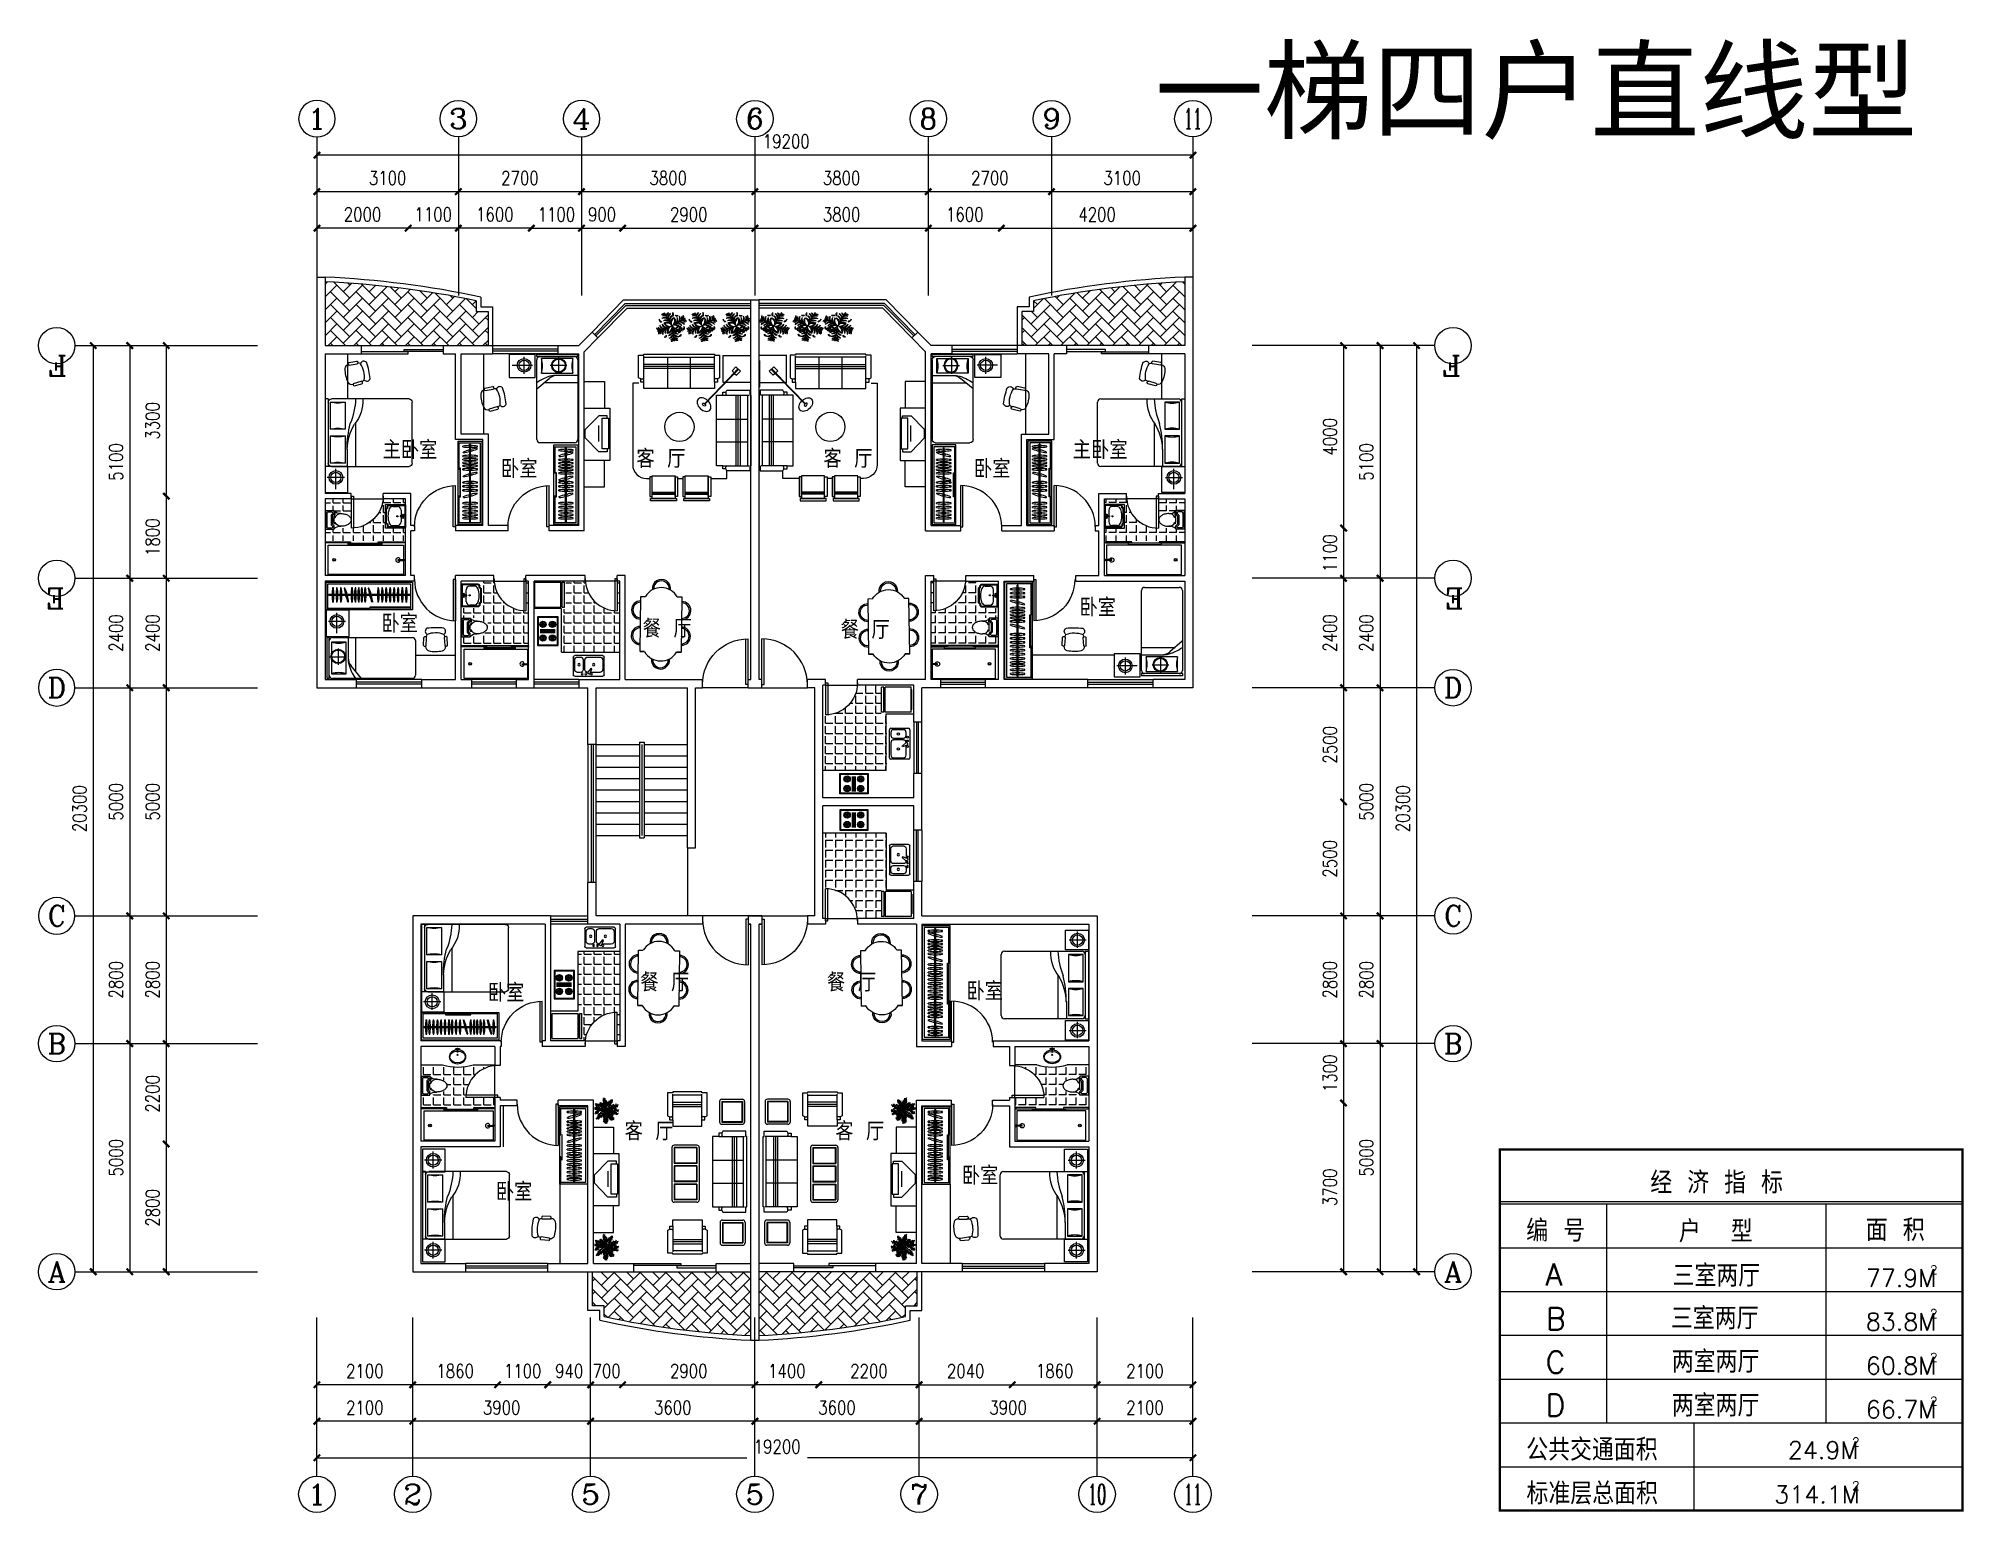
# Model space of a CAD drawing. Header units: millimetres. Extents: x 1431 to 43623, y 824 to 33132.
import ezdxf
from ezdxf.enums import TextEntityAlignment as Align

# ---------------------------------------------------------------- set-up
doc = ezdxf.new("R2010")
doc.units = ezdxf.units.MM
for name, color, linetype in [('AXIS', 3, 'Continuous'), ('AXIS_TEXT', 7, 'Continuous'), ('DIM1', 3, 'Continuous'), ('DO', 1, 'Continuous'), ('F', 12, 'Continuous'), ('H', 13, 'Continuous'), ('MC', 4, 'Continuous'), ('PUL', 7, 'Continuous'), ('WALL', 4, 'Continuous')]:
    doc.layers.add(name, color=color, linetype=linetype)
doc.styles.add('ATT', font='TXT')
doc.styles.add('COMPLEX', font='COMPLEX')
doc.styles.add('DIM', font='txt')
doc.styles.add('DIM_FONT', font='SIMPLEX.shx', dxfattribs={"width": 0.8})
doc.styles.add('HZTXT', font='SIMPLEX', dxfattribs={"bigfont": 'HZTXT'})
doc.styles.add('ST', font='SimSun.ttf', dxfattribs={"width": 0.8})
doc.dimstyles.new('AXIS', dxfattribs={"dimtxt": 300, "dimasz": 1, "dimexe": 250, "dimexo": 300, "dimgap": 150, "dimtad": 1, "dimdec": 0, "dimdsep": 46, "dimtxsty": 'DIM_FONT', "dimblk": '_DIMX', "dimblk1": 'ARCHTICK', "dimblk2": 'ARCHTICK', "dimcen": 0.1, "dimse1": 1, "dimse2": 1, "dimclrt": 7, "dimadec": 0, "dimazin": 0, "dimtfac": 1, "dimtdec": 0, "dimtix": 1, "dimtmove": 2, "dimatfit": 3, "dimldrblk": '_DIMX', "dimfxl": 1, "dimtolj": 1, "dimtzin": 0, "dimarcsym": 0})
pattern_1 = [(0, (192.05, 53321.69), (0, 220), [160, -60]), (90, (192.05, 53321.69), (-220, 1e-14), [160, -60])]
pattern_2 = [(45, (192.05, 53321.69), (2e-14, 282.8427), [600, -200]), (135, (333.47, 53463.11), (2e-14, 282.8427), [600, -200])]
pattern_3 = [(135, (34074.09, 53321.69), (-2e-14, 282.8427), [600, -200]), (45, (33932.67, 53463.11), (-2e-14, 282.8427), [600, -200])]

msp = doc.modelspace()

# ---------------------------------------------------------------- texts
at = {"style": 'ST'}
msp.add_text('一梯四户直线型', height=1750, dxfattribs=at).set_placement((25899.2, 31115.3))
at = {"layer": 'AXIS', "style": 'COMPLEX', "oblique": -180, "text_generation_flag": 6, "width": 1.171875}
for tag, p, p2 in [('F', (1655.6, 26177.4), (2055.6, 26177.4)), ('F', (32210.5, 26177.4), (32610.5, 26177.4)), ('E', (1603.1, 21077.4), (2003.1, 21077.4)), ('E', (32263.1, 21077.4), (32663.1, 21077.4))]:
    msp.add_attdef(tag, text='', height=448, rotation=180, dxfattribs=at).set_placement(p, p2, align=Align.FIT)
at = {"layer": 'AXIS', "style": 'COMPLEX'}
for tag, width, p, p2 in [('B', 1.102941, (1631.2, 10877.4), (2031.2, 10877.4)), ('B', 1.102941, (32234.9, 10877.4), (32634.9, 10877.4)), ('A', 1.041667, (1631.2, 5877.4), (2031.2, 5877.4)), ('A', 1.041667, (32234.9, 5877.4), (32634.9, 5877.4))]:
    msp.add_attdef(tag, text='', height=448, dxfattribs=dict(at, width=width)).set_placement(p, p2, align=Align.FIT)
at = {"layer": 'AXIS_TEXT', "style": 'COMPLEX'}
for tag, width, p, p2 in [('3', 1.339286, (10433.1, 31150.5), (10833.1, 31150.5)), ('6', 1.339286, (16933.1, 31150.5), (17333.1, 31150.5)), ('8', 1.339286, (20733.1, 31150.5), (21133.1, 31150.5)), ('9', 1.339286, (23433.1, 31150.5), (23833.1, 31150.5)), ('11', 0.78125, (26533.1, 31150.5), (26933.1, 31150.5)), ('5', 1.339286, (13333.1, 1000.2), (13733.1, 1000.2)), ('7', 1.339286, (20533.1, 1000.2), (20933.1, 1000.2)), ('10', 0.646552, (24433.1, 1000.2), (24833.1, 1000.2)), ('11', 0.78125, (26533.1, 1000.2), (26933.1, 1000.2))]:
    msp.add_attdef(tag, text='', height=448, dxfattribs=dict(at, width=width)).set_placement(p, p2, align=Align.FIT)
at = {"layer": 'MC', "color": 2, "style": 'HZTXT'}
for s, p in [('主卧室', (8973.9, 23913)), ('客 厅', (14536.3, 23721.2)), ('客 厅', (18635.1, 23721.2)), ('主卧室', (24100.1, 23913)), ('卧室', (11567.6, 23498.1)), ('卧室', (21934.7, 23498.1)), ('卧室', (24249.3, 20461.5)), ('卧室', (8947.5, 20108.3)), ('餐 厅', (14673.9, 19998.9)), ('餐 厅', (19013.9, 19971.3)), ('餐 厅', (14621.3, 12242.1)), ('餐 厅', (18713.6, 12242.1)), ('卧室', (11279.8, 12016)), ('卧室', (21770.6, 12050)), ('客 厅', (14277.9, 8980.1)), ('客 厅', (18893.5, 8980.1)), ('卧室', (21669.4, 8008)), ('卧室', (11456.8, 7654.3))]:
    msp.add_text(s, height=400, dxfattribs=at).set_placement(p)
at = {"layer": 'MC', "style": 'HZTXT'}
for s, height, p in [('经 济 指 标', 480, (36758.5, 7814.3)), ('编 号', 480, (34039.3, 6761)), ('户  型', 480, (37383.5, 6745.6)), ('面 积', 480, (41482.8, 6773.8)), ('A', 480, (34461.4, 5801)), ('三室两厅', 480, (37246.8, 5775.3)), ('77.9M', 384, (41480.6, 5771.8)), ('2', 192, (42889.7, 6046.1)), ('B', 480, (34472.4, 4830.8)), ('三室两厅', 480, (37211.1, 4841)), ('83.8M', 384, (41480.6, 4811.8)), ('2', 192, (42889.7, 5086.1)), ('C', 480, (34465.4, 3878.5)), ('两室两厅', 480, (37229.8, 3888.8)), ('60.8M', 384, (41480.6, 3851.8)), ('2', 192, (42889.7, 4126.1)), ('D', 480, (34465.4, 2936.5)), ('两室两厅', 480, (37229.8, 2928.8)), ('66.7M', 384, (41480.6, 2891.8)), ('2', 192, (42889.7, 3166.1)), ('公共交通面积', 480, (34039.3, 1961)), ('24.9M', 384, (39772.6, 1998.6)), ('2', 192, (41181.6, 2273)), ('标准层总面积', 480, (34044.9, 1001)), ('314.1M', 384, (39474.5, 1026.7)), ('2', 192, (41181.6, 1313))]:
    msp.add_text(s, height=height, dxfattribs=at).set_placement(p)

# ---------------------------------------------------------------- blocks, each defined once
blk = doc.blocks.new('_DIMX')
at = {"const_width": 50}
blk.add_lwpolyline([(-70, -70), (70, 70)], dxfattribs=at)
blk = doc.blocks.new('*D112')
at = {"layer": 'AXIS', "color": 0, "lineweight": -2, "transparency": 16777216}
for p, q in [((7534, 2024), (16957, 2024)), ((26732, 2024), (18286, 2024))]:
    blk.add_line(p, q, dxfattribs=at)
at = {"layer": 'DEFPOINTS', "color": 0, "transparency": 16777216}
for p in [(7533, 5099), (26733, 5099), (7533, 2024)]:
    blk.add_point(p, dxfattribs=at)
at = {"layer": 'AXIS', "color": 0, "lineweight": -2, "transparency": 16777216, "rotation": 180}
blk.add_blockref('_DIMX', (7533, 2024), dxfattribs=at)
at = {"layer": 'AXIS', "color": 0, "lineweight": -2, "transparency": 16777216}
blk.add_blockref('_DIMX', (26733, 2024), dxfattribs=at)
at = {"layer": 'AXIS', "color": 7, "transparency": 16777216, "insert": (17621, 2267), "char_height": 300, "attachment_point": 5, "style": 'DIM_FONT'}
blk.add_mtext('\\A1;19200', dxfattribs=at)
blk = doc.blocks.new('_ARCHTICK')
at = {"color": 0, "linetype": 'ByBlock', "const_width": 0.15}
blk.add_lwpolyline([(-0.5, -0.5), (0.5, 0.5)], dxfattribs=at)
blk = doc.blocks.new('_AXISO')
blk.add_circle((0, 0), 0.5)
at = {"layer": 'AXIS_TEXT', "style": 'COMPLEX', "width": 1.041667}
blk.add_attdef('A', text='', height=0.56, dxfattribs=at).set_placement((-0.25, -0.28), (0.25, -0.28), align=Align.FIT)
blk = doc.blocks.new('*D113')
at = {"layer": 'AXIS', "color": 0, "lineweight": -2, "transparency": 16777216}
blk.add_line((30035, 18900), (30035, 16402), dxfattribs=at)
at = {"layer": 'DEFPOINTS', "color": 0, "transparency": 16777216}
for p in [(27434, 18901), (27434, 16401), (30035, 16401)]:
    blk.add_point(p, dxfattribs=at)
at = {"layer": 'AXIS', "color": 0, "lineweight": -2, "transparency": 16777216}
for p, rotation in [((30035, 18901), 90), ((30035, 16401), 270)]:
    blk.add_blockref('_DIMX', p, dxfattribs=dict(at, rotation=rotation))
at = {"layer": 'AXIS', "color": 7, "transparency": 16777216, "insert": (29735, 17651), "char_height": 300, "attachment_point": 5, "rotation": 90, "style": 'DIM_FONT'}
blk.add_mtext('\\A1;2500', dxfattribs=at)
blk = doc.blocks.new('*D114')
at = {"layer": 'AXIS', "color": 0, "lineweight": -2, "transparency": 16777216}
blk.add_line((30035, 11100), (30035, 9802), dxfattribs=at)
at = {"layer": 'DEFPOINTS', "color": 0, "transparency": 16777216}
for p in [(27434, 11101), (27434, 9801), (30035, 9801)]:
    blk.add_point(p, dxfattribs=at)
at = {"layer": 'AXIS', "color": 0, "lineweight": -2, "transparency": 16777216}
for p, rotation in [((30035, 11101), 90), ((30035, 9801), 270)]:
    blk.add_blockref('_DIMX', p, dxfattribs=dict(at, rotation=rotation))
at = {"layer": 'AXIS', "color": 7, "transparency": 16777216, "insert": (29735, 10451), "char_height": 300, "attachment_point": 5, "rotation": 90, "style": 'DIM_FONT'}
blk.add_mtext('\\A1;1300', dxfattribs=at)
blk = doc.blocks.new('*D115')
at = {"layer": 'AXIS', "color": 0, "lineweight": -2, "transparency": 16777216}
blk.add_line((30035, 21300), (30035, 18902), dxfattribs=at)
at = {"layer": 'DEFPOINTS', "color": 0, "transparency": 16777216}
for p in [(27434, 21301), (27434, 18901), (30035, 18901)]:
    blk.add_point(p, dxfattribs=at)
at = {"layer": 'AXIS', "color": 0, "lineweight": -2, "transparency": 16777216}
for p, rotation in [((30035, 21301), 90), ((30035, 18901), 270)]:
    blk.add_blockref('_DIMX', p, dxfattribs=dict(at, rotation=rotation))
at = {"layer": 'AXIS', "color": 7, "transparency": 16777216, "insert": (29735, 20101), "char_height": 300, "attachment_point": 5, "rotation": 90, "style": 'DIM_FONT'}
blk.add_mtext('\\A1;2400', dxfattribs=at)
blk = doc.blocks.new('*D116')
at = {"layer": 'AXIS', "color": 0, "lineweight": -2, "transparency": 16777216}
blk.add_line((30035, 22400), (30035, 21302), dxfattribs=at)
at = {"layer": 'DEFPOINTS', "color": 0, "transparency": 16777216}
for p in [(27434, 22401), (27434, 21301), (30035, 21301)]:
    blk.add_point(p, dxfattribs=at)
at = {"layer": 'AXIS', "color": 0, "lineweight": -2, "transparency": 16777216}
for p, rotation in [((30035, 22401), 90), ((30035, 21301), 270)]:
    blk.add_blockref('_DIMX', p, dxfattribs=dict(at, rotation=rotation))
at = {"layer": 'AXIS', "color": 7, "transparency": 16777216, "insert": (29735, 21851), "char_height": 300, "attachment_point": 5, "rotation": 90, "style": 'DIM_FONT'}
blk.add_mtext('\\A1;1100', dxfattribs=at)
blk = doc.blocks.new('*D117')
at = {"layer": 'AXIS', "color": 0, "lineweight": -2, "transparency": 16777216}
blk.add_line((30035, 26400), (30035, 22402), dxfattribs=at)
at = {"layer": 'DEFPOINTS', "color": 0, "transparency": 16777216}
for p in [(27434, 26401), (27434, 22401), (30035, 22401)]:
    blk.add_point(p, dxfattribs=at)
at = {"layer": 'AXIS', "color": 0, "lineweight": -2, "transparency": 16777216}
for p, rotation in [((30035, 26401), 90), ((30035, 22401), 270)]:
    blk.add_blockref('_DIMX', p, dxfattribs=dict(at, rotation=rotation))
at = {"layer": 'AXIS', "color": 7, "transparency": 16777216, "insert": (29735, 24401), "char_height": 300, "attachment_point": 5, "rotation": 90, "style": 'DIM_FONT'}
blk.add_mtext('\\A1;4000', dxfattribs=at)
blk = doc.blocks.new('*D118')
at = {"layer": 'AXIS', "color": 0, "lineweight": -2, "transparency": 16777216}
blk.add_line((30035, 9800), (30035, 6102), dxfattribs=at)
at = {"layer": 'DEFPOINTS', "color": 0, "transparency": 16777216}
for p in [(27434, 9801), (27434, 6101), (30035, 6101)]:
    blk.add_point(p, dxfattribs=at)
at = {"layer": 'AXIS', "color": 0, "lineweight": -2, "transparency": 16777216}
for p, rotation in [((30035, 9801), 90), ((30035, 6101), 270)]:
    blk.add_blockref('_DIMX', p, dxfattribs=dict(at, rotation=rotation))
at = {"layer": 'AXIS', "color": 7, "transparency": 16777216, "insert": (29735, 7951), "char_height": 300, "attachment_point": 5, "rotation": 90, "style": 'DIM_FONT'}
blk.add_mtext('\\A1;3700', dxfattribs=at)
blk = doc.blocks.new('*D119')
at = {"layer": 'AXIS', "color": 0, "lineweight": -2, "transparency": 16777216}
blk.add_line((30035, 13900), (30035, 11102), dxfattribs=at)
at = {"layer": 'DEFPOINTS', "color": 0, "transparency": 16777216}
for p in [(27434, 13901), (27434, 11101), (30035, 11101)]:
    blk.add_point(p, dxfattribs=at)
at = {"layer": 'AXIS', "color": 0, "lineweight": -2, "transparency": 16777216}
for p, rotation in [((30035, 13901), 90), ((30035, 11101), 270)]:
    blk.add_blockref('_DIMX', p, dxfattribs=dict(at, rotation=rotation))
at = {"layer": 'AXIS', "color": 7, "transparency": 16777216, "insert": (29735, 12501), "char_height": 300, "attachment_point": 5, "rotation": 90, "style": 'DIM_FONT'}
blk.add_mtext('\\A1;2800', dxfattribs=at)
blk = doc.blocks.new('*D120')
at = {"layer": 'AXIS', "color": 0, "lineweight": -2, "transparency": 16777216}
blk.add_line((30035, 16400), (30035, 13902), dxfattribs=at)
at = {"layer": 'DEFPOINTS', "color": 0, "transparency": 16777216}
for p in [(27434, 16401), (27434, 13901), (30035, 13901)]:
    blk.add_point(p, dxfattribs=at)
at = {"layer": 'AXIS', "color": 0, "lineweight": -2, "transparency": 16777216}
for p, rotation in [((30035, 16401), 90), ((30035, 13901), 270)]:
    blk.add_blockref('_DIMX', p, dxfattribs=dict(at, rotation=rotation))
at = {"layer": 'AXIS', "color": 7, "transparency": 16777216, "insert": (29735, 15151), "char_height": 300, "attachment_point": 5, "rotation": 90, "style": 'DIM_FONT'}
blk.add_mtext('\\A1;2500', dxfattribs=at)
blk = doc.blocks.new('*D121')
at = {"layer": 'AXIS', "color": 0, "lineweight": -2, "transparency": 16777216}
blk.add_line((4231, 18900), (4231, 13902), dxfattribs=at)
at = {"layer": 'DEFPOINTS', "color": 0, "transparency": 16777216}
for p in [(6832, 18901), (4231, 13901), (6832, 13901)]:
    blk.add_point(p, dxfattribs=at)
at = {"layer": 'AXIS', "color": 0, "lineweight": -2, "transparency": 16777216}
for p, rotation in [((4231, 18901), 90), ((4231, 13901), 270)]:
    blk.add_blockref('_DIMX', p, dxfattribs=dict(at, rotation=rotation))
at = {"layer": 'AXIS', "color": 7, "transparency": 16777216, "insert": (3931, 16401), "char_height": 300, "attachment_point": 5, "rotation": 90, "style": 'DIM_FONT'}
blk.add_mtext('\\A1;5000', dxfattribs=at)
blk = doc.blocks.new('*D122')
at = {"layer": 'AXIS', "color": 0, "lineweight": -2, "transparency": 16777216}
blk.add_line((2631, 26400), (2631, 6102), dxfattribs=at)
at = {"layer": 'DEFPOINTS', "color": 0, "transparency": 16777216}
for p in [(6231, 26401), (2631, 6101), (6231, 6101)]:
    blk.add_point(p, dxfattribs=at)
at = {"layer": 'AXIS', "color": 0, "lineweight": -2, "transparency": 16777216}
for p, rotation in [((2631, 26401), 90), ((2631, 6101), 270)]:
    blk.add_blockref('_DIMX', p, dxfattribs=dict(at, rotation=rotation))
at = {"layer": 'AXIS', "color": 7, "transparency": 16777216, "insert": (2331, 16251), "char_height": 300, "attachment_point": 5, "rotation": 90, "style": 'DIM_FONT'}
blk.add_mtext('\\A1;20300', dxfattribs=at)
blk = doc.blocks.new('*D123')
at = {"layer": 'AXIS', "color": 0, "lineweight": -2, "transparency": 16777216}
blk.add_line((3431, 18900), (3431, 13902), dxfattribs=at)
at = {"layer": 'DEFPOINTS', "color": 0, "transparency": 16777216}
for p in [(6231, 18901), (3431, 13901), (6231, 13901)]:
    blk.add_point(p, dxfattribs=at)
at = {"layer": 'AXIS', "color": 0, "lineweight": -2, "transparency": 16777216}
for p, rotation in [((3431, 18901), 90), ((3431, 13901), 270)]:
    blk.add_blockref('_DIMX', p, dxfattribs=dict(at, rotation=rotation))
at = {"layer": 'AXIS', "color": 7, "transparency": 16777216, "insert": (3131, 16401), "char_height": 300, "attachment_point": 5, "rotation": 90, "style": 'DIM_FONT'}
blk.add_mtext('\\A1;5000', dxfattribs=at)
blk = doc.blocks.new('*D124')
at = {"layer": 'AXIS', "color": 0, "lineweight": -2, "transparency": 16777216}
for p, q in [((13532, 3624), (13531, 3624)), ((13533, 3624), (14233, 3624)), ((14234, 3624), (14235, 3624))]:
    blk.add_line(p, q, dxfattribs=at)
at = {"layer": 'DEFPOINTS', "color": 0, "transparency": 16777216}
for p in [(13533, 4899), (14233, 4899), (14233, 3624)]:
    blk.add_point(p, dxfattribs=at)
at = {"layer": 'AXIS', "color": 0, "lineweight": -2, "transparency": 16777216}
blk.add_blockref('_DIMX', (13533, 3624), dxfattribs=at)
at = {"layer": 'AXIS', "color": 0, "lineweight": -2, "transparency": 16777216, "rotation": 180}
blk.add_blockref('_DIMX', (14233, 3624), dxfattribs=at)
at = {"layer": 'AXIS', "color": 7, "transparency": 16777216, "insert": (13883, 3924), "char_height": 300, "attachment_point": 5, "style": 'DIM_FONT'}
blk.add_mtext('\\A1;700', dxfattribs=at)
blk = doc.blocks.new('*D125')
at = {"layer": 'AXIS', "color": 0, "lineweight": -2, "transparency": 16777216}
blk.add_line((17132, 2824), (13534, 2824), dxfattribs=at)
at = {"layer": 'DEFPOINTS', "color": 0, "transparency": 16777216}
for p in [(13533, 5099), (17133, 5099), (13533, 2824)]:
    blk.add_point(p, dxfattribs=at)
at = {"layer": 'AXIS', "color": 0, "lineweight": -2, "transparency": 16777216, "rotation": 180}
blk.add_blockref('_DIMX', (13533, 2824), dxfattribs=at)
at = {"layer": 'AXIS', "color": 0, "lineweight": -2, "transparency": 16777216}
blk.add_blockref('_DIMX', (17133, 2824), dxfattribs=at)
at = {"layer": 'AXIS', "color": 7, "transparency": 16777216, "insert": (15333, 3124), "char_height": 300, "attachment_point": 5, "style": 'DIM_FONT'}
blk.add_mtext('\\A1;3600', dxfattribs=at)
blk = doc.blocks.new('-FLOW1')
at = {"layer": 'F', "linetype": 'ByBlock'}
for p, q in [((-96, 20), (-197, 45)), ((-144, 3), (-193, -39)), ((-146, 87), (-184, 116)), ((-1, 5), (-174, -146)), ((-1, 5), (-102, 123)), ((-1, 5), (-46, 227)), ((-1, 5), (205, 99)), ((-1, 5), (103, -144)), ((40, 111), (91, 193)), ((148, -3), (203, 10)), ((-4, -65), (-17, -200)), ((86, -9), (186, -53))]:
    blk.add_line(p, q, dxfattribs=at)
for points in [[(-68, 13), (-90, 41), (-90, 20), (-112, 51), (-106, 31), (-140, 65), (-132, 39), (-168, 69), (-158, 45), (-191, 67), (-178, 47), (-212, 61), (-208, 49), (-221, 45), (-197, 41), (-216, 31), (-173, 31), (-192, 23), (-148, 28), (-172, 13), (-124, 22), (-148, 12), (-108, 13), (-124, 0), (-81, 10), (-96, -1), (-74, 4)], [(-146, 4), (-167, -1), (-160, -4), (-184, -9), (-174, -13), (-205, -16), (-184, -22), (-209, -32), (-196, -33), (-212, -47), (-193, -47), (-197, -58), (-180, -39), (-177, -53), (-170, -28), (-161, -47), (-160, -19), (-151, -36), (-145, -10), (-140, -19), (-140, -3)], [(-137, 77), (-167, 80), (-152, 85), (-192, 85), (-167, 95), (-199, 99), (-178, 104), (-211, 127), (-177, 119), (-184, 133), (-162, 111), (-156, 128), (-149, 101), (-146, 119), (-135, 83)], [(-17, 32), (-17, 63), (-29, 45), (-36, 63), (-41, 52), (-51, 84), (-55, 76), (-68, 113), (-71, 100), (-81, 138), (-83, 117), (-103, 151), (-97, 128), (-125, 149), (-106, 122), (-129, 127), (-100, 111), (-137, 101), (-87, 96), (-124, 79), (-76, 77), (-100, 60), (-60, 60), (-78, 47), (-36, 33), (-64, 23), (-16, 15), (-42, 7), (-16, 0), (-68, -3), (-44, -10), (-93, -19), (-64, -26), (-118, -39), (-83, -47), (-144, -53), (-112, -63), (-161, -76), (-112, -80), (-168, -95), (-132, -100), (-180, -119), (-156, -119), (-187, -147), (-151, -134), (-149, -150), (-138, -119), (-133, -135), (-125, -106), (-118, -125), (-103, -90), (-96, -122), (-83, -77), (-80, -101), (-58, -57), (-58, -85), (-38, -36), (-36, -71), (-20, -25), (-13, -53), (-7, -10), (-4, -38), (3, -17), (6, -65), (16, -48), (10, -92), (31, -58), (26, -95), (35, -76), (38, -125), (50, -85), (47, -127), (56, -106), (56, -155), (67, -120), (70, -173), (75, -138), (103, -174), (90, -144), (131, -160), (106, -135), (136, -134), (104, -122), (120, -116), (94, -106), (116, -100), (80, -88), (122, -81), (70, -74), (119, -63), (66, -58), (102, -49), (50, -47), (75, -39), (29, -31), (55, -25), (16, -9), (34, -7)], [(-3, 28), (12, 79), (-6, 61), (19, 117), (-7, 96), (26, 147), (-10, 122), (9, 164), (-10, 144), (3, 183), (-22, 160), (-13, 199), (-28, 187), (-30, 230), (-35, 214), (-57, 238), (-41, 202), (-67, 208), (-39, 187), (-67, 180), (-38, 171), (-64, 167), (-30, 147), (-64, 151), (-26, 123), (-54, 132), (-39, 116), (-52, 116), (-30, 96), (-61, 97), (-22, 73), (-48, 74), (-25, 57)], [(10, 6), (67, -17), (31, 13), (70, 9), (54, 22), (118, 15), (79, 29), (123, 29), (100, 38), (180, 42), (123, 54), (164, 60), (132, 67), (203, 81), (171, 83), (214, 108), (169, 96), (173, 129), (153, 80), (147, 111), (139, 79), (118, 119), (109, 63), (100, 95), (99, 60), (80, 106), (77, 51), (68, 69), (56, 39), (45, 83), (31, 33), (31, 57), (16, 33), (12, 55), (6, 16)], [(24, 92), (31, 136), (36, 119), (38, 163), (50, 136), (48, 180), (63, 155), (64, 184), (72, 174), (79, 199), (83, 189), (100, 208), (94, 184), (113, 183), (87, 174), (104, 168), (75, 158), (103, 151), (66, 139), (84, 132), (54, 119), (80, 116), (39, 101), (63, 99), (23, 81)], [(70, 0), (116, 0), (103, -6), (136, -6), (126, -13), (166, -20), (141, -22), (185, -35), (163, -36), (211, -51), (192, -53), (205, -68), (173, -58), (179, -71), (160, -49), (155, -63), (139, -39), (134, -65), (119, -35), (116, -53), (106, -28), (99, -42), (83, -16), (77, -31), (75, -15)], [(136, 1), (157, 25), (158, 6), (187, 22), (180, 10), (218, 19), (211, 7), (221, 1), (189, 1), (212, -12), (166, -7)], [(-14, -68), (-35, -76), (-12, -79), (-42, -88), (-13, -87), (-62, -104), (-20, -100), (-61, -123), (-19, -112), (-48, -139), (-29, -131), (-55, -167), (-22, -144), (-61, -196), (-25, -167), (-45, -215), (-30, -198), (-22, -232), (-16, -209), (7, -234), (-4, -200), (15, -203), (-1, -179), (26, -187), (-3, -160), (32, -176), (-1, -144), (29, -151), (2, -131), (29, -132), (2, -104), (15, -111), (2, -90)]]:
    blk.add_lwpolyline(points, dxfattribs=at)
at = {"layer": 'F', "linetype": 'ByBlock', "style": 'ATT'}
for tag, p, flags in [('ITEM', (-457, -1682), 3), ('ROOM_NUMBER', (-457, -2282), 1)]:
    blk.add_attdef(tag, p, '', height=450, dxfattribs=dict(at, flags=flags))
blk = doc.blocks.new('M_E25ESP')
at = {"color": 0, "linetype": 'ByBlock'}
for p, q in [((0, -307), (0, 307)), ((31, 338), (419, 338)), ((48, 2), (57, -12)), ((59, 31), (163, 70)), ((82, 245), (82, 40)), ((173, 53), (87, -18)), ((358, 307), (143, 307)), ((163, 70), (173, 53)), ((419, -20), (419, 245)), ((450, 307), (450, -307)), ((419, -338), (31, -338)), ((82, -184), (82, -245)), ((143, -82), (358, -82)), ((358, -123), (143, -123)), ((143, -307), (358, -307)), ((419, -245), (419, -184))]:
    blk.add_line(p, q, dxfattribs=at)
for centre, radius in [((51, 61), 20.5), ((251, 112), 25.6), ((51, -61), 20.5), ((51, -143), 20.5), ((251, -210), 25.6)]:
    blk.add_circle(centre, radius, dxfattribs=at)
for centre, radius, start, end in [((31, 307), 30.7, 90, 180), ((66, 12), 20.5, 110.5377, 210), ((143, 245), 61.4, 90, 180), ((358, 245), 61.4, 0, 90), ((419, 307), 30.7, 0, 90), ((31, -307), 30.7, 180, 270), ((74, -2), 20.5, 210, 309.4623), ((143, -20), 61.4, 180, 270), ((143, -184), 61.4, 90, 180), ((143, -245), 61.4, 180, 270), ((358, -20), 61.4, 270, 0), ((358, -184), 61.4, 0, 90), ((358, -245), 61.4, 270, 0), ((419, -307), 30.7, 270, 0)]:
    blk.add_arc(centre, radius, start, end, dxfattribs=at)
at = {"style": 'DIM_FONT', "width": 0.8, "flags": 9}
for tag in ['XSIZE', 'YSIZE']:
    blk.add_attdef(tag, (0, 0), '', height=0.5, dxfattribs=at)
blk = doc.blocks.new('M700')
at = {"layer": 'DO'}
for p, q in [((0, 0), (0, 700)), ((50, 0), (50, 698)), ((0, 0), (50, 0))]:
    blk.add_line(p, q, dxfattribs=at)
blk.add_arc((0, 0), 700, 0, 90, dxfattribs=at)
blk = doc.blocks.new('*D126')
at = {"layer": 'AXIS', "color": 0, "lineweight": -2, "transparency": 16777216}
blk.add_line((3431, 11100), (3431, 6102), dxfattribs=at)
at = {"layer": 'DEFPOINTS', "color": 0, "transparency": 16777216}
for p in [(6231, 11101), (3431, 6101), (6231, 6101)]:
    blk.add_point(p, dxfattribs=at)
at = {"layer": 'AXIS', "color": 0, "lineweight": -2, "transparency": 16777216}
for p, rotation in [((3431, 11101), 90), ((3431, 6101), 270)]:
    blk.add_blockref('_DIMX', p, dxfattribs=dict(at, rotation=rotation))
at = {"layer": 'AXIS', "color": 7, "transparency": 16777216, "insert": (3131, 8601), "char_height": 300, "attachment_point": 5, "rotation": 90, "style": 'DIM_FONT'}
blk.add_mtext('\\A1;5000', dxfattribs=at)
blk = doc.blocks.new('*D127')
at = {"layer": 'AXIS', "color": 0, "lineweight": -2, "transparency": 16777216}
blk.add_line((4231, 11100), (4231, 8902), dxfattribs=at)
at = {"layer": 'DEFPOINTS', "color": 0, "transparency": 16777216}
for p in [(6832, 11101), (4231, 8901), (6832, 8901)]:
    blk.add_point(p, dxfattribs=at)
at = {"layer": 'AXIS', "color": 0, "lineweight": -2, "transparency": 16777216}
for p, rotation in [((4231, 11101), 90), ((4231, 8901), 270)]:
    blk.add_blockref('_DIMX', p, dxfattribs=dict(at, rotation=rotation))
at = {"layer": 'AXIS', "color": 7, "transparency": 16777216, "insert": (3931, 10001), "char_height": 300, "attachment_point": 5, "rotation": 90, "style": 'DIM_FONT'}
blk.add_mtext('\\A1;2200', dxfattribs=at)
blk = doc.blocks.new('15PTOI12')
at = {"color": 0, "linetype": 'ByBlock'}
for p, q in [((0, -11), (0, 11)), ((0, 11), (10, 11)), ((1.5, 8.5), (2.5, 9.5)), ((1.5, -8.5), (1.5, 8.5)), ((2.5, 9.5), (7.5, 9.5)), ((6.5, 5.62132), (8.5, 7.62132)), ((6.5, -5.62132), (6.5, 5.62132)), ((7.5, 9.5), (8.5, 8.5)), ((8, 5), (10, 7)), ((8, -5), (8, 5)), ((8.5, 8.5), (8.5, 7.62132)), ((10, 11), (10, 7)), ((10, 3), (10, -3)), ((10, 3), (11.126136, 3)), ((0, -11), (10, -11)), ((2.5, -9.5), (1.5, -8.5)), ((2.5, -9.5), (7.5, -9.5)), ((6.5, -5.62132), (8.5, -7.62132)), ((8.5, -8.5), (7.5, -9.5)), ((8, -5), (10, -7)), ((8.5, -8.5), (8.5, -7.62132)), ((10, -3), (11.126136, -3)), ((10, -6.5), (10, -7)), ((10, -11), (10, -7)), ((10, -9), (11, -9)), ((11, -9), (11, -6.5))]:
    blk.add_line(p, q, dxfattribs=at)
blk.add_lwpolyline([(18, -7.5, 0.063415), (22.795427, -6.889337, 0.076468), (26.485281, -5.303301, 0.107136), (29.197945, -2.662065, 0.147373), (30, 0, 0.147373), (29.197945, 2.662065, 0.107136), (26.485281, 5.303301, 0.076468), (22.795427, 6.889337, 0.063415), (18, 7.5, 0.063415)], format="xyb", dxfattribs=at)
for centre in [(10.5, 4), (10.5, -4)]:
    blk.add_circle(centre, 0.5, dxfattribs=at)
for centre, radius, start, end in [((16.779412, 16.411765), 8.994964, 221.088993, 277.798917), ((18, 0), 7.5, 90, 156.421822), ((10.5, -6.5), 0.5, 0, 180), ((16.779412, -16.411765), 8.994964, 82.201083, 138.911007), ((18, 0), 7.5, 203.578178, 270)]:
    blk.add_arc(centre, radius, start, end, dxfattribs=at)
at = {"color": 0, "linetype": 'ByBlock', "style": 'ATT'}
for tag, p, flags in [('ITEM', (0, -21), 3), ('ROOM_NUMBER', (0, -30), 1)]:
    blk.add_attdef(tag, p, '', height=6, dxfattribs=dict(at, flags=flags))
blk = doc.blocks.new('-BATH9')
at = {"layer": 'F', "xscale": 23, "yscale": 23, "zscale": 23}
blk.add_blockref('15PTOI12', (-2, -1), dxfattribs=at)
blk = doc.blocks.new('Q5')
at = {"layer": 'PUL', "xscale": -1}
blk.add_blockref('-BATH9', (99, 43), dxfattribs=at)
blk = doc.blocks.new('*D128')
at = {"layer": 'AXIS', "color": 0, "lineweight": -2, "transparency": 16777216}
blk.add_line((4231, 8900), (4231, 6102), dxfattribs=at)
at = {"layer": 'DEFPOINTS', "color": 0, "transparency": 16777216}
for p in [(6832, 8901), (4231, 6101), (6832, 6101)]:
    blk.add_point(p, dxfattribs=at)
at = {"layer": 'AXIS', "color": 0, "lineweight": -2, "transparency": 16777216}
for p, rotation in [((4231, 8901), 90), ((4231, 6101), 270)]:
    blk.add_blockref('_DIMX', p, dxfattribs=dict(at, rotation=rotation))
at = {"layer": 'AXIS', "color": 7, "transparency": 16777216, "insert": (3931, 7501), "char_height": 300, "attachment_point": 5, "rotation": 90, "style": 'DIM_FONT'}
blk.add_mtext('\\A1;2800', dxfattribs=at)
blk = doc.blocks.new('*D129')
at = {"layer": 'AXIS', "color": 0, "lineweight": -2, "transparency": 16777216}
blk.add_line((11492, 3624), (9634, 3624), dxfattribs=at)
at = {"layer": 'DEFPOINTS', "color": 0, "transparency": 16777216}
for p in [(9633, 4899), (11493, 4899), (9633, 3624)]:
    blk.add_point(p, dxfattribs=at)
at = {"layer": 'AXIS', "color": 0, "lineweight": -2, "transparency": 16777216, "rotation": 180}
blk.add_blockref('_DIMX', (9633, 3624), dxfattribs=at)
at = {"layer": 'AXIS', "color": 0, "lineweight": -2, "transparency": 16777216}
blk.add_blockref('_DIMX', (11493, 3624), dxfattribs=at)
at = {"layer": 'AXIS', "color": 7, "transparency": 16777216, "insert": (10563, 3924), "char_height": 300, "attachment_point": 5, "style": 'DIM_FONT'}
blk.add_mtext('\\A1;1860', dxfattribs=at)
blk = doc.blocks.new('*D130')
at = {"layer": 'AXIS', "color": 0, "lineweight": -2, "transparency": 16777216}
blk.add_line((13532, 2824), (9634, 2824), dxfattribs=at)
at = {"layer": 'DEFPOINTS', "color": 0, "transparency": 16777216}
for p in [(9633, 5099), (13533, 5099), (9633, 2824)]:
    blk.add_point(p, dxfattribs=at)
at = {"layer": 'AXIS', "color": 0, "lineweight": -2, "transparency": 16777216, "rotation": 180}
blk.add_blockref('_DIMX', (9633, 2824), dxfattribs=at)
at = {"layer": 'AXIS', "color": 0, "lineweight": -2, "transparency": 16777216}
blk.add_blockref('_DIMX', (13533, 2824), dxfattribs=at)
at = {"layer": 'AXIS', "color": 7, "transparency": 16777216, "insert": (11583, 3124), "char_height": 300, "attachment_point": 5, "style": 'DIM_FONT'}
blk.add_mtext('\\A1;3900', dxfattribs=at)
blk = doc.blocks.new('*D131')
at = {"layer": 'AXIS', "color": 0, "lineweight": -2, "transparency": 16777216}
blk.add_line((9632, 3624), (7534, 3624), dxfattribs=at)
at = {"layer": 'DEFPOINTS', "color": 0, "transparency": 16777216}
for p in [(7533, 4899), (9633, 4899), (7533, 3624)]:
    blk.add_point(p, dxfattribs=at)
at = {"layer": 'AXIS', "color": 0, "lineweight": -2, "transparency": 16777216, "rotation": 180}
blk.add_blockref('_DIMX', (7533, 3624), dxfattribs=at)
at = {"layer": 'AXIS', "color": 0, "lineweight": -2, "transparency": 16777216}
blk.add_blockref('_DIMX', (9633, 3624), dxfattribs=at)
at = {"layer": 'AXIS', "color": 7, "transparency": 16777216, "insert": (8583, 3924), "char_height": 300, "attachment_point": 5, "style": 'DIM_FONT'}
blk.add_mtext('\\A1;2100', dxfattribs=at)
blk = doc.blocks.new('*D132')
at = {"layer": 'AXIS', "color": 0, "lineweight": -2, "transparency": 16777216}
blk.add_line((9632, 2824), (7534, 2824), dxfattribs=at)
at = {"layer": 'DEFPOINTS', "color": 0, "transparency": 16777216}
for p in [(7533, 5099), (9633, 5099), (7533, 2824)]:
    blk.add_point(p, dxfattribs=at)
at = {"layer": 'AXIS', "color": 0, "lineweight": -2, "transparency": 16777216, "rotation": 180}
blk.add_blockref('_DIMX', (7533, 2824), dxfattribs=at)
at = {"layer": 'AXIS', "color": 0, "lineweight": -2, "transparency": 16777216}
blk.add_blockref('_DIMX', (9633, 2824), dxfattribs=at)
at = {"layer": 'AXIS', "color": 7, "transparency": 16777216, "insert": (8583, 3124), "char_height": 300, "attachment_point": 5, "style": 'DIM_FONT'}
blk.add_mtext('\\A1;2100', dxfattribs=at)
blk = doc.blocks.new('*D133')
at = {"layer": 'AXIS', "color": 0, "lineweight": -2, "transparency": 16777216}
blk.add_line((12592, 3624), (11494, 3624), dxfattribs=at)
at = {"layer": 'DEFPOINTS', "color": 0, "transparency": 16777216}
for p in [(11493, 4899), (12593, 4899), (11493, 3624)]:
    blk.add_point(p, dxfattribs=at)
at = {"layer": 'AXIS', "color": 0, "lineweight": -2, "transparency": 16777216, "rotation": 180}
blk.add_blockref('_DIMX', (11493, 3624), dxfattribs=at)
at = {"layer": 'AXIS', "color": 0, "lineweight": -2, "transparency": 16777216}
blk.add_blockref('_DIMX', (12593, 3624), dxfattribs=at)
at = {"layer": 'AXIS', "color": 7, "transparency": 16777216, "insert": (12043, 3924), "char_height": 300, "attachment_point": 5, "style": 'DIM_FONT'}
blk.add_mtext('\\A1;1100', dxfattribs=at)
blk = doc.blocks.new('-BED2')
at = {"layer": 'F', "linetype": 'ByBlock'}
for p, q in [((-4, 4), (-4, 1484)), ((65, 1484), (-4, 1484)), ((65, 4), (65, 1484)), ((111, 1415), (111, 817)), ((433, 1415), (111, 1415)), ((134, 1484), (1836, 1484)), ((433, 817), (433, 1415)), ((479, 1105), (479, 1484)), ((663, 533), (663, 1484)), ((1905, 1415), (1905, 73)), ((111, 817), (433, 817)), ((433, 671), (111, 671)), ((111, 671), (111, 73)), ((433, 73), (433, 671)), ((65, 4), (-4, 4)), ((111, 73), (433, 73)), ((1836, 4), (134, 4))]:
    blk.add_line(p, q, dxfattribs=at)
for centre, radius, start, end in [((134, 1415), 69, 90, 180), ((272, 1967), 575, 253.7398, 286.2602), ((1836, 1415), 69, 0, 90), ((1679, 1158), 1201, 181.9999, 210.0799), ((2598, 1082), 2119, 179.3747, 194.6738), ((272, 265), 575, 73.7398, 106.2602), ((272, 1223), 575, 253.7398, 286.2602), ((-1028, -73), 1693, 2.616, 21.4069), ((13, 39), 813, 357.5673, 39.5461), ((134, 73), 69, 180, 270), ((272, -479), 575, 73.7398, 106.2602), ((1836, 73), 69, 270, 0)]:
    blk.add_arc(centre, radius, start, end, dxfattribs=at)
blk = doc.blocks.new('12PSTG02')
at = {"color": 0, "linetype": 'ByBlock'}
for p, q in [((-5.882738, 11.493405), (-13.636493, 11.294805)), ((-5.73403, 9.170818), (-13.415554, 8.575543)), ((-4.996459, 9.562867), (-5.284204, 9.540568)), ((-5.882738, -11.493405), (-13.636493, -11.294805)), ((-5.73403, -9.170818), (-13.415554, -8.575543)), ((-4.996459, -9.562867), (-5.284204, -9.540568)), ((-4.996459, -9.562867), (-5.28099, -9.544821))]:
    blk.add_line(p, q, dxfattribs=at)
for centre, radius, start, end in [((39.486083, 0), 62.486083, 172.590731, 187.409269), ((-19.5, 6.311132), 3.452743, 30.392687, 149.607313), ((4.70097, 0), 22.70097, 159.208954, 200.791046), ((-12.998837, 0.943692), 7.999035, 97.334712, 116.212212), ((-13.097037, 9.970029), 1.4304, 112.156422, 257.133709), ((-6.286552, 10.301496), 1.258456, 296.04311, 71.283835), ((-4.647836, 5.578088), 4, 16.10866, 95), ((-28.187947, 0), 28.187947, 346.275006, 13.724994), ((-19.5, -6.311132), 3.452743, 210.392687, 329.607313), ((-12.998837, -1.056308), 7.999035, 243.61801, 261.904764), ((-13.097037, -9.970029), 1.4304, 102.866291, 247.843578), ((-6.286552, -10.301496), 1.258456, 288.716165, 63.95689), ((-4.647836, -5.578088), 4, 265, 343.89134)]:
    blk.add_arc(centre, radius, start, end, dxfattribs=at)
at = {"color": 0, "linetype": 'ByBlock', "style": 'ATT'}
for tag, p, flags in [('ITEM', (-22, -21), 3), ('ROOM_NUMBER', (-22, -29), 1)]:
    blk.add_attdef(tag, p, '', height=6, dxfattribs=dict(at, flags=flags))
blk = doc.blocks.new('-CHAI6')
at = {"xscale": 22.75, "yscale": 22.75, "zscale": 22.75}
blk.add_blockref('12PSTG02', (519, 28), dxfattribs=at)
blk = doc.blocks.new('M900')
at = {"layer": 'DO'}
for p, q in [((90, 0), (90, -50)), ((90, 0), (990, 0)), ((90, -50), (989, -50))]:
    blk.add_line(p, q, dxfattribs=at)
blk.add_arc((90, 0), 900, 270, 0, dxfattribs=at)
blk = doc.blocks.new('LY')
at = {"layer": 'F'}
for p, q in [((100, 81), (-31, 81)), ((100, 61), (-31, 61)), ((100, 81), (100, 61))]:
    blk.add_line(p, q, dxfattribs=at)
blk.add_circle((-53, 71), 24.3, dxfattribs=at)
blk.add_arc((100, 71), 60.1, 189.5857, 170.4143, dxfattribs=at)
blk = doc.blocks.new('*D110')
at = {"layer": 'AXIS', "color": 0, "lineweight": -2, "transparency": 16777216}
blk.add_line((4231, 13900), (4231, 11102), dxfattribs=at)
at = {"layer": 'DEFPOINTS', "color": 0, "transparency": 16777216}
for p in [(6832, 13901), (4231, 11101), (6832, 11101)]:
    blk.add_point(p, dxfattribs=at)
at = {"layer": 'AXIS', "color": 0, "lineweight": -2, "transparency": 16777216}
for p, rotation in [((4231, 13901), 90), ((4231, 11101), 270)]:
    blk.add_blockref('_DIMX', p, dxfattribs=dict(at, rotation=rotation))
at = {"layer": 'AXIS', "color": 7, "transparency": 16777216, "insert": (3931, 12501), "char_height": 300, "attachment_point": 5, "rotation": 90, "style": 'DIM_FONT'}
blk.add_mtext('\\A1;2800', dxfattribs=at)
blk = doc.blocks.new('*D111')
at = {"layer": 'AXIS', "color": 0, "lineweight": -2, "transparency": 16777216}
blk.add_line((3431, 13900), (3431, 11102), dxfattribs=at)
at = {"layer": 'DEFPOINTS', "color": 0, "transparency": 16777216}
for p in [(6032, 13901), (3431, 11101), (6032, 11101)]:
    blk.add_point(p, dxfattribs=at)
at = {"layer": 'AXIS', "color": 0, "lineweight": -2, "transparency": 16777216}
for p, rotation in [((3431, 13901), 90), ((3431, 11101), 270)]:
    blk.add_blockref('_DIMX', p, dxfattribs=dict(at, rotation=rotation))
at = {"layer": 'AXIS', "color": 7, "transparency": 16777216, "insert": (3131, 12501), "char_height": 300, "attachment_point": 5, "rotation": 90, "style": 'DIM_FONT'}
blk.add_mtext('\\A1;2800', dxfattribs=at)
blk = doc.blocks.new('BX')
at = {"layer": 'F', "color": 1}
for p, q in [((-394, 150), (-379, 150)), ((-394, -280), (-394, 150)), ((191, 180), (221, 180)), ((201, -310), (201, 180)), ((211, -310), (211, 180)), ((-394, -280), (-379, -280)), ((191, -310), (221, -310))]:
    blk.add_line(p, q, dxfattribs=at)
at = {"layer": 'F'}
for p, q in [((-379, 210), (191, 210)), ((-379, -340), (-379, 210)), ((191, -340), (191, 210)), ((221, -340), (221, 210)), ((221, 210), (271, 210)), ((271, -340), (271, 210)), ((-379, -340), (191, -340)), ((221, -340), (271, -340))]:
    blk.add_line(p, q, dxfattribs=at)
blk = doc.blocks.new('*D102')
at = {"layer": 'AXIS', "color": 0, "lineweight": -2, "transparency": 16777216}
blk.add_line((24632, 2824), (20734, 2824), dxfattribs=at)
at = {"layer": 'DEFPOINTS', "color": 0, "transparency": 16777216}
for p in [(20733, 5099), (24633, 5099), (20733, 2824)]:
    blk.add_point(p, dxfattribs=at)
at = {"layer": 'AXIS', "color": 0, "lineweight": -2, "transparency": 16777216, "rotation": 180}
blk.add_blockref('_DIMX', (20733, 2824), dxfattribs=at)
at = {"layer": 'AXIS', "color": 0, "lineweight": -2, "transparency": 16777216}
blk.add_blockref('_DIMX', (24633, 2824), dxfattribs=at)
at = {"layer": 'AXIS', "color": 7, "transparency": 16777216, "insert": (22683, 3124), "char_height": 300, "attachment_point": 5, "style": 'DIM_FONT'}
blk.add_mtext('\\A1;3900', dxfattribs=at)
blk = doc.blocks.new('*D103')
at = {"layer": 'AXIS', "color": 0, "lineweight": -2, "transparency": 16777216}
blk.add_line((18532, 3624), (17134, 3624), dxfattribs=at)
at = {"layer": 'DEFPOINTS', "color": 0, "transparency": 16777216}
for p in [(17133, 4899), (18533, 4899), (17133, 3624)]:
    blk.add_point(p, dxfattribs=at)
at = {"layer": 'AXIS', "color": 0, "lineweight": -2, "transparency": 16777216, "rotation": 180}
blk.add_blockref('_DIMX', (17133, 3624), dxfattribs=at)
at = {"layer": 'AXIS', "color": 0, "lineweight": -2, "transparency": 16777216}
blk.add_blockref('_DIMX', (18533, 3624), dxfattribs=at)
at = {"layer": 'AXIS', "color": 7, "transparency": 16777216, "insert": (17833, 3924), "char_height": 300, "attachment_point": 5, "style": 'DIM_FONT'}
blk.add_mtext('\\A1;1400', dxfattribs=at)
blk = doc.blocks.new('*D104')
at = {"layer": 'AXIS', "color": 0, "lineweight": -2, "transparency": 16777216}
blk.add_line((20732, 2824), (17134, 2824), dxfattribs=at)
at = {"layer": 'DEFPOINTS', "color": 0, "transparency": 16777216}
for p in [(17133, 5099), (20733, 5099), (17133, 2824)]:
    blk.add_point(p, dxfattribs=at)
at = {"layer": 'AXIS', "color": 0, "lineweight": -2, "transparency": 16777216, "rotation": 180}
blk.add_blockref('_DIMX', (17133, 2824), dxfattribs=at)
at = {"layer": 'AXIS', "color": 0, "lineweight": -2, "transparency": 16777216}
blk.add_blockref('_DIMX', (20733, 2824), dxfattribs=at)
at = {"layer": 'AXIS', "color": 7, "transparency": 16777216, "insert": (18933, 3124), "char_height": 300, "attachment_point": 5, "style": 'DIM_FONT'}
blk.add_mtext('\\A1;3600', dxfattribs=at)
blk = doc.blocks.new('*D106')
at = {"layer": 'AXIS', "color": 0, "lineweight": -2, "transparency": 16777216}
blk.add_line((20732, 3624), (18534, 3624), dxfattribs=at)
at = {"layer": 'DEFPOINTS', "color": 0, "transparency": 16777216}
for p in [(18533, 4899), (20733, 4899), (18533, 3624)]:
    blk.add_point(p, dxfattribs=at)
at = {"layer": 'AXIS', "color": 0, "lineweight": -2, "transparency": 16777216, "rotation": 180}
blk.add_blockref('_DIMX', (18533, 3624), dxfattribs=at)
at = {"layer": 'AXIS', "color": 0, "lineweight": -2, "transparency": 16777216}
blk.add_blockref('_DIMX', (20733, 3624), dxfattribs=at)
at = {"layer": 'AXIS', "color": 7, "transparency": 16777216, "insert": (19633, 3924), "char_height": 300, "attachment_point": 5, "style": 'DIM_FONT'}
blk.add_mtext('\\A1;2200', dxfattribs=at)
blk = doc.blocks.new('12PCOU13')
at = {"color": 0, "linetype": 'ByBlock'}
for p, q in [((23, 34), (2, 34)), ((3, -34), (3, 34)), ((10, 34), (10, -34)), ((12, 34), (12, -34)), ((14, 34), (14, -34)), ((24, 35), (23, 34)), ((27, 34), (23, 34)), ((24, 37), (24, 35)), ((33, 11), (3, 11)), ((33, -11), (3, -11)), ((23, -34), (2, -34)), ((27, -34), (23, -34)), ((24, -35), (23, -34)), ((24, -37), (24, -35))]:
    blk.add_line(p, q, dxfattribs=at)
blk.add_lwpolyline([(1, -39), (1, -34), (0, -34), (0, 34), (1, 34), (1, 39), (23, 39), (24, 37), (27, 37), (27, 34), (33, 34), (33, -34), (27, -34), (27, -37), (24, -37), (23, -39)], close=True, dxfattribs=at)
blk = doc.blocks.new('-SOF5')
at = {"xscale": 22.75, "yscale": 22.75, "zscale": 22.75}
blk.add_blockref('12PCOU13', (-6, 890), dxfattribs=at)
blk = doc.blocks.new('*D109')
at = {"layer": 'AXIS', "color": 0, "lineweight": -2, "transparency": 16777216}
blk.add_line((26732, 2824), (24634, 2824), dxfattribs=at)
at = {"layer": 'DEFPOINTS', "color": 0, "transparency": 16777216}
for p in [(24633, 5099), (26733, 5099), (24633, 2824)]:
    blk.add_point(p, dxfattribs=at)
at = {"layer": 'AXIS', "color": 0, "lineweight": -2, "transparency": 16777216, "rotation": 180}
blk.add_blockref('_DIMX', (24633, 2824), dxfattribs=at)
at = {"layer": 'AXIS', "color": 0, "lineweight": -2, "transparency": 16777216}
blk.add_blockref('_DIMX', (26733, 2824), dxfattribs=at)
at = {"layer": 'AXIS', "color": 7, "transparency": 16777216, "insert": (25683, 3124), "char_height": 300, "attachment_point": 5, "style": 'DIM_FONT'}
blk.add_mtext('\\A1;2100', dxfattribs=at)
blk = doc.blocks.new('CZ1')
at = {"layer": 'F'}
for p, q in [((-369, 424), (842, 424)), ((-369, 324), (-369, 424)), ((842, 324), (842, 424)), ((842, 424), (842, 324)), ((-369, -476), (-369, -376)), ((842, -476), (842, -376)), ((842, -376), (842, -476)), ((842, -476), (-369, -476))]:
    blk.add_line(p, q, dxfattribs=at)
for centre, radius, start, end in [((-69, 424), 200, 0, 180), ((-69, 424), 170, 0, 180), ((491, 424), 200, 0, 180), ((491, 424), 170, 0, 180), ((-545, -26), 200, 81.9658, 278.0342), ((-545, -26), 170, 85.4625, 274.5375), ((-162, -26), 406, 120.5102, 239.4898), ((636, -26), 406, 300.5102, 59.4898), ((1019, -26), 200, 261.9658, 98.0342), ((1019, -26), 170, 265.4625, 94.5375), ((-69, -476), 200, 180, 0), ((-69, -476), 170, 180, 0), ((491, -476), 200, 180, 0), ((491, -476), 170, 180, 0)]:
    blk.add_arc(centre, radius, start, end, dxfattribs=at)
blk = doc.blocks.new('M10')
at = {"layer": 'DO'}
for p, q in [((0, 0), (0, 1000)), ((50, 0), (50, 999)), ((0, 0), (50, 0))]:
    blk.add_line(p, q, dxfattribs=at)
blk.add_arc((0, 0), 1000, 0, 90, dxfattribs=at)
blk = doc.blocks.new('*D93')
at = {"layer": 'AXIS', "color": 0, "lineweight": -2, "transparency": 16777216}
for p, q in [((13332, 28975), (13331, 28975)), ((13333, 28975), (14233, 28975)), ((14234, 28975), (14235, 28975))]:
    blk.add_line(p, q, dxfattribs=at)
at = {"layer": 'DEFPOINTS', "color": 0, "transparency": 16777216}
for p in [(14233, 28975), (13333, 27700), (14233, 27700)]:
    blk.add_point(p, dxfattribs=at)
at = {"layer": 'AXIS', "color": 0, "lineweight": -2, "transparency": 16777216}
blk.add_blockref('_DIMX', (13333, 28975), dxfattribs=at)
at = {"layer": 'AXIS', "color": 0, "lineweight": -2, "transparency": 16777216, "rotation": 180}
blk.add_blockref('_DIMX', (14233, 28975), dxfattribs=at)
at = {"layer": 'AXIS', "color": 7, "transparency": 16777216, "insert": (13783, 29275), "char_height": 300, "attachment_point": 5, "style": 'DIM_FONT'}
blk.add_mtext('\\A1;900', dxfattribs=at)
blk = doc.blocks.new('*D94')
at = {"layer": 'AXIS', "color": 0, "lineweight": -2, "transparency": 16777216}
blk.add_line((17132, 29775), (13334, 29775), dxfattribs=at)
at = {"layer": 'DEFPOINTS', "color": 0, "transparency": 16777216}
for p in [(13333, 29775), (13333, 27500), (17133, 27500)]:
    blk.add_point(p, dxfattribs=at)
at = {"layer": 'AXIS', "color": 0, "lineweight": -2, "transparency": 16777216, "rotation": 180}
blk.add_blockref('_DIMX', (13333, 29775), dxfattribs=at)
at = {"layer": 'AXIS', "color": 0, "lineweight": -2, "transparency": 16777216}
blk.add_blockref('_DIMX', (17133, 29775), dxfattribs=at)
at = {"layer": 'AXIS', "color": 7, "transparency": 16777216, "insert": (15233, 30075), "char_height": 300, "attachment_point": 5, "style": 'DIM_FONT'}
blk.add_mtext('\\A1;3800', dxfattribs=at)
blk = doc.blocks.new('*D95')
at = {"layer": 'AXIS', "color": 0, "lineweight": -2, "transparency": 16777216}
blk.add_line((26732, 30575), (7534, 30575), dxfattribs=at)
at = {"layer": 'DEFPOINTS', "color": 0, "transparency": 16777216}
for p in [(7533, 30575), (7533, 27500), (26733, 27500)]:
    blk.add_point(p, dxfattribs=at)
at = {"layer": 'AXIS', "color": 0, "lineweight": -2, "transparency": 16777216, "rotation": 180}
blk.add_blockref('_DIMX', (7533, 30575), dxfattribs=at)
at = {"layer": 'AXIS', "color": 0, "lineweight": -2, "transparency": 16777216}
blk.add_blockref('_DIMX', (26733, 30575), dxfattribs=at)
at = {"layer": 'AXIS', "color": 7, "transparency": 16777216, "insert": (17820, 30876), "char_height": 300, "attachment_point": 5, "style": 'DIM_FONT'}
blk.add_mtext('\\A1;19200', dxfattribs=at)
blk = doc.blocks.new('*D96')
at = {"layer": 'AXIS', "color": 0, "lineweight": -2, "transparency": 16777216}
blk.add_line((3431, 26400), (3431, 21302), dxfattribs=at)
at = {"layer": 'DEFPOINTS', "color": 0, "transparency": 16777216}
for p in [(5387, 26401), (3431, 21301), (5387, 21301)]:
    blk.add_point(p, dxfattribs=at)
at = {"layer": 'AXIS', "color": 0, "lineweight": -2, "transparency": 16777216}
for p, rotation in [((3431, 26401), 90), ((3431, 21301), 270)]:
    blk.add_blockref('_DIMX', p, dxfattribs=dict(at, rotation=rotation))
at = {"layer": 'AXIS', "color": 7, "transparency": 16777216, "insert": (3131, 23851), "char_height": 300, "attachment_point": 5, "rotation": 90, "style": 'DIM_FONT'}
blk.add_mtext('\\A1;5100', dxfattribs=at)
blk = doc.blocks.new('*D97')
at = {"layer": 'AXIS', "color": 0, "lineweight": -2, "transparency": 16777216}
blk.add_line((4231, 26400), (4231, 23102), dxfattribs=at)
at = {"layer": 'DEFPOINTS', "color": 0, "transparency": 16777216}
for p in [(6832, 26401), (4231, 23101), (6832, 23101)]:
    blk.add_point(p, dxfattribs=at)
at = {"layer": 'AXIS', "color": 0, "lineweight": -2, "transparency": 16777216}
for p, rotation in [((4231, 26401), 90), ((4231, 23101), 270)]:
    blk.add_blockref('_DIMX', p, dxfattribs=dict(at, rotation=rotation))
at = {"layer": 'AXIS', "color": 7, "transparency": 16777216, "insert": (3931, 24751), "char_height": 300, "attachment_point": 5, "rotation": 90, "style": 'DIM_FONT'}
blk.add_mtext('\\A1;3300', dxfattribs=at)
blk = doc.blocks.new('-BED1')
at = {"layer": 'F', "linetype": 'ByBlock'}
for p, q in [((47, 892), (1, 892)), ((1, -5), (1, 892)), ((47, -5), (47, 892)), ((116, 892), (1868, 892)), ((461, 892), (461, 393)), ((622, 892), (622, 156)), ((93, 789), (93, 99)), ((415, 789), (93, 789)), ((415, 99), (415, 789)), ((1937, 823), (1937, 64)), ((93, 99), (415, 99)), ((757, -4), (526, 270)), ((47, -5), (1, -5)), ((1868, -5), (116, -5))]:
    blk.add_line(p, q, dxfattribs=at)
for centre, radius, start, end in [((116, 823), 69, 90, 180), ((1868, 823), 69, 0, 90), ((254, 1341), 575, 253.7398, 286.2602), ((737, 448), 276, 180, 220.1059), ((116, 64), 69, 180, 270), ((254, -453), 575, 73.7398, 106.2602), ((737, 393), 276, 180, 193.3928), ((1379, 546), 936, 193.3928, 216.0202), ((1868, 64), 69, 270, 0)]:
    blk.add_arc(centre, radius, start, end, dxfattribs=at)
blk = doc.blocks.new('-BEDD1')
at = {"layer": 'F'}
for p, q in [((-616, -2333), (-616, -1956)), ((-801, -2136), (-439, -2136))]:
    blk.add_line(p, q, dxfattribs=at)
for radius in [157, 141]:
    blk.add_circle((-624, -2136), radius, dxfattribs=at)
at = {"layer": 'F', "rotation": 90}
blk.add_blockref('-BED1', (-147, -2379), dxfattribs=at)
blk = doc.blocks.new('*D98')
at = {"layer": 'AXIS', "color": 0, "lineweight": -2, "transparency": 16777216}
blk.add_line((4231, 21300), (4231, 18902), dxfattribs=at)
at = {"layer": 'DEFPOINTS', "color": 0, "transparency": 16777216}
for p in [(6832, 21301), (4231, 18901), (6832, 18901)]:
    blk.add_point(p, dxfattribs=at)
at = {"layer": 'AXIS', "color": 0, "lineweight": -2, "transparency": 16777216}
for p, rotation in [((4231, 21301), 90), ((4231, 18901), 270)]:
    blk.add_blockref('_DIMX', p, dxfattribs=dict(at, rotation=rotation))
at = {"layer": 'AXIS', "color": 7, "transparency": 16777216, "insert": (3931, 20101), "char_height": 300, "attachment_point": 5, "rotation": 90, "style": 'DIM_FONT'}
blk.add_mtext('\\A1;2400', dxfattribs=at)
blk = doc.blocks.new('*D99')
at = {"layer": 'AXIS', "color": 0, "lineweight": -2, "transparency": 16777216}
blk.add_line((4231, 23100), (4231, 21302), dxfattribs=at)
at = {"layer": 'DEFPOINTS', "color": 0, "transparency": 16777216}
for p in [(6832, 23101), (4231, 21301), (6832, 21301)]:
    blk.add_point(p, dxfattribs=at)
at = {"layer": 'AXIS', "color": 0, "lineweight": -2, "transparency": 16777216}
for p, rotation in [((4231, 23101), 90), ((4231, 21301), 270)]:
    blk.add_blockref('_DIMX', p, dxfattribs=dict(at, rotation=rotation))
at = {"layer": 'AXIS', "color": 7, "transparency": 16777216, "insert": (3931, 22201), "char_height": 300, "attachment_point": 5, "rotation": 90, "style": 'DIM_FONT'}
blk.add_mtext('\\A1;1800', dxfattribs=at)
blk = doc.blocks.new('*D100')
at = {"layer": 'AXIS', "color": 0, "lineweight": -2, "transparency": 16777216}
blk.add_line((3431, 21300), (3431, 18902), dxfattribs=at)
at = {"layer": 'DEFPOINTS', "color": 0, "transparency": 16777216}
for p in [(6231, 21301), (3431, 18901), (6231, 18901)]:
    blk.add_point(p, dxfattribs=at)
at = {"layer": 'AXIS', "color": 0, "lineweight": -2, "transparency": 16777216}
for p, rotation in [((3431, 21301), 90), ((3431, 18901), 270)]:
    blk.add_blockref('_DIMX', p, dxfattribs=dict(at, rotation=rotation))
at = {"layer": 'AXIS', "color": 7, "transparency": 16777216, "insert": (3131, 20101), "char_height": 300, "attachment_point": 5, "rotation": 90, "style": 'DIM_FONT'}
blk.add_mtext('\\A1;2400', dxfattribs=at)
blk = doc.blocks.new('*D87')
at = {"layer": 'AXIS', "color": 0, "lineweight": -2, "transparency": 16777216}
blk.add_line((10632, 29775), (7534, 29775), dxfattribs=at)
at = {"layer": 'DEFPOINTS', "color": 0, "transparency": 16777216}
for p in [(7533, 29775), (7533, 27500), (10633, 27500)]:
    blk.add_point(p, dxfattribs=at)
at = {"layer": 'AXIS', "color": 0, "lineweight": -2, "transparency": 16777216, "rotation": 180}
blk.add_blockref('_DIMX', (7533, 29775), dxfattribs=at)
at = {"layer": 'AXIS', "color": 0, "lineweight": -2, "transparency": 16777216}
blk.add_blockref('_DIMX', (10633, 29775), dxfattribs=at)
at = {"layer": 'AXIS', "color": 7, "transparency": 16777216, "insert": (9083, 30075), "char_height": 300, "attachment_point": 5, "style": 'DIM_FONT'}
blk.add_mtext('\\A1;3100', dxfattribs=at)
blk = doc.blocks.new('*D88')
at = {"layer": 'AXIS', "color": 0, "lineweight": -2, "transparency": 16777216}
blk.add_line((13332, 29775), (10634, 29775), dxfattribs=at)
at = {"layer": 'DEFPOINTS', "color": 0, "transparency": 16777216}
for p in [(10633, 29775), (10633, 27500), (13333, 27500)]:
    blk.add_point(p, dxfattribs=at)
at = {"layer": 'AXIS', "color": 0, "lineweight": -2, "transparency": 16777216, "rotation": 180}
blk.add_blockref('_DIMX', (10633, 29775), dxfattribs=at)
at = {"layer": 'AXIS', "color": 0, "lineweight": -2, "transparency": 16777216}
blk.add_blockref('_DIMX', (13333, 29775), dxfattribs=at)
at = {"layer": 'AXIS', "color": 7, "transparency": 16777216, "insert": (11983, 30075), "char_height": 300, "attachment_point": 5, "style": 'DIM_FONT'}
blk.add_mtext('\\A1;2700', dxfattribs=at)
blk = doc.blocks.new('*D89')
at = {"layer": 'AXIS', "color": 0, "lineweight": -2, "transparency": 16777216}
blk.add_line((10632, 28975), (9534, 28975), dxfattribs=at)
at = {"layer": 'DEFPOINTS', "color": 0, "transparency": 16777216}
for p in [(9533, 28975), (9533, 27700), (10633, 27700)]:
    blk.add_point(p, dxfattribs=at)
at = {"layer": 'AXIS', "color": 0, "lineweight": -2, "transparency": 16777216, "rotation": 180}
blk.add_blockref('_DIMX', (9533, 28975), dxfattribs=at)
at = {"layer": 'AXIS', "color": 0, "lineweight": -2, "transparency": 16777216}
blk.add_blockref('_DIMX', (10633, 28975), dxfattribs=at)
at = {"layer": 'AXIS', "color": 7, "transparency": 16777216, "insert": (10083, 29275), "char_height": 300, "attachment_point": 5, "style": 'DIM_FONT'}
blk.add_mtext('\\A1;1100', dxfattribs=at)
blk = doc.blocks.new('*D90')
at = {"layer": 'AXIS', "color": 0, "lineweight": -2, "transparency": 16777216}
blk.add_line((9532, 28975), (7534, 28975), dxfattribs=at)
at = {"layer": 'DEFPOINTS', "color": 0, "transparency": 16777216}
for p in [(7533, 28975), (7533, 27700), (9533, 27700)]:
    blk.add_point(p, dxfattribs=at)
at = {"layer": 'AXIS', "color": 0, "lineweight": -2, "transparency": 16777216, "rotation": 180}
blk.add_blockref('_DIMX', (7533, 28975), dxfattribs=at)
at = {"layer": 'AXIS', "color": 0, "lineweight": -2, "transparency": 16777216}
blk.add_blockref('_DIMX', (9533, 28975), dxfattribs=at)
at = {"layer": 'AXIS', "color": 7, "transparency": 16777216, "insert": (8533, 29275), "char_height": 300, "attachment_point": 5, "style": 'DIM_FONT'}
blk.add_mtext('\\A1;2000', dxfattribs=at)
blk = doc.blocks.new('*D92')
at = {"layer": 'AXIS', "color": 0, "lineweight": -2, "transparency": 16777216}
blk.add_line((12232, 28975), (10634, 28975), dxfattribs=at)
at = {"layer": 'DEFPOINTS', "color": 0, "transparency": 16777216}
for p in [(10633, 28975), (10633, 27700), (12233, 27700)]:
    blk.add_point(p, dxfattribs=at)
at = {"layer": 'AXIS', "color": 0, "lineweight": -2, "transparency": 16777216, "rotation": 180}
blk.add_blockref('_DIMX', (10633, 28975), dxfattribs=at)
at = {"layer": 'AXIS', "color": 0, "lineweight": -2, "transparency": 16777216}
blk.add_blockref('_DIMX', (12233, 28975), dxfattribs=at)
at = {"layer": 'AXIS', "color": 7, "transparency": 16777216, "insert": (11433, 29275), "char_height": 300, "attachment_point": 5, "style": 'DIM_FONT'}
blk.add_mtext('\\A1;1600', dxfattribs=at)
blk = doc.blocks.new('12PLMP13')
at = {"color": 0, "linetype": 'ByBlock'}
for p, q in [((7.9, 3), (0, 3)), ((0, 3), (0, -3)), ((18, 0.4), (0.8, 0.4)), ((7.9, 0.4), (7.9, 3)), ((18, 0.4), (18, -0.4)), ((18, 0.2), (67.4, 0.2)), ((0, -3), (7.9, -3)), ((0.8, -0.4), (18, -0.4)), ((7.9, -3), (7.9, -0.4)), ((18, -0.2), (67.4, -0.2))]:
    blk.add_line(p, q, dxfattribs=at)
for centre, radius in [((0.5, 0), 0.5), ((69.1, 0), 1.75)]:
    blk.add_circle(centre, radius, dxfattribs=at)
blk.add_arc((69.1, 0), 7.62, 181.8789, 178.1211, dxfattribs=at)
blk = doc.blocks.new('-LAMP6')
at = {"xscale": 23, "yscale": 23, "zscale": 23}
blk.add_blockref('12PLMP13', (3, 15), dxfattribs=at)
blk = doc.blocks.new('*D136')
at = {"layer": 'AXIS', "color": 0, "lineweight": -2, "transparency": 16777216}
blk.add_line((20932, 29775), (17134, 29775), dxfattribs=at)
at = {"layer": 'DEFPOINTS', "color": 0, "transparency": 16777216}
for p in [(17133, 29775), (17133, 27500), (20933, 27500)]:
    blk.add_point(p, dxfattribs=at)
at = {"layer": 'AXIS', "color": 0, "lineweight": -2, "transparency": 16777216, "rotation": 180}
blk.add_blockref('_DIMX', (17133, 29775), dxfattribs=at)
at = {"layer": 'AXIS', "color": 0, "lineweight": -2, "transparency": 16777216}
blk.add_blockref('_DIMX', (20933, 29775), dxfattribs=at)
at = {"layer": 'AXIS', "color": 7, "transparency": 16777216, "insert": (19033, 30075), "char_height": 300, "attachment_point": 5, "style": 'DIM_FONT'}
blk.add_mtext('\\A1;3800', dxfattribs=at)
blk = doc.blocks.new('440')
for p in [(-2216, 391), (0, 2250), (2216, 391), (391, -2216)]:
    blk.add_line(p, (0, 0))
for centre, radius, start, end in [((-1719, -122), 519, 116.28997, 179.62433), ((-1194, -642), 1169, 124.07628, 153.37936), ((-1574, 703), 519, 160.37567, 223.71003), ((-902, 1012), 1169, 186.62064, 215.92372), ((-1480, -164), 519, 116.28997, 179.62433), ((-954, -685), 1169, 124.07628, 153.37936), ((-1334, 660), 519, 160.37567, 223.71003), ((-662, 969), 1169, 186.62064, 215.92372), ((-1067, -472), 719, 105.24891, 175.39371), ((-691, -924), 1206, 111.37119, 155.03657), ((-841, 809), 719, 164.60629, 234.75109), ((-333, 1104), 1206, 184.96343, 228.62881), ((-664, -544), 719, 105.24891, 175.39371), ((-288, -995), 1206, 111.37119, 155.03657), ((-945, 1421), 259, 139.742, 258.74753), ((1046, -2194), 2431, 115.47721, 156.6585), ((-438, 738), 719, 164.60629, 234.75109), ((-594, 1626), 563, 184.61802, 228.21064), ((70, 1033), 1206, 184.96343, 228.62881), ((-328, -648), 701, 83.42594, 183.63458), ((-12, -999), 1061, 101.66646, 163.18779), ((-695, 210), 701, 3.42594, 103.63458), ((-986, -161), 1061, 21.66646, 83.18779), ((-87, 721), 701, 156.36542, 256.57406), ((330, 943), 1061, 176.81221, 238.33354), ((-651, 969), 719, 25.24891, 95.39371), ((-1029, 520), 1206, 31.37119, 75.03657), ((-651, 559), 719, 25.24891, 95.39371), ((-1029, 111), 1206, 31.37119, 75.03657), ((-433, -84), 253, 114.22575, 255.12788), ((-232, -27), 351, 150.43977, 228.66943), ((-419, 1676), 519, 36.28997, 99.62433), ((-840, 1068), 1169, 44.07628, 73.37936), ((-419, 1429), 519, 36.28997, 99.62433), ((-840, 821), 1169, 44.07628, 73.37936), ((695, 210), 701, 76.36542, 176.57406), ((419, 1676), 519, 80.37567, 143.71003), ((840, 1068), 1169, 106.62064, 135.92372), ((419, 1429), 519, 80.37567, 143.71003), ((840, 821), 1169, 106.62064, 135.92372), ((651, 969), 719, 84.60629, 154.75109), ((1029, 520), 1206, 104.96343, 148.62881), ((651, 559), 719, 84.60629, 154.75109), ((1029, 111), 1206, 104.96343, 148.62881), ((986, -161), 1061, 96.81221, 158.33354), ((-330, 943), 1061, 301.66646, 3.18779), ((12, -999), 1061, 16.81221, 78.33354), ((328, -648), 701, 356.36542, 96.57406), ((87, 721), 701, 283.42594, 23.63458), ((-70, 1033), 1206, 311.37119, 355.03657), ((288, -995), 1206, 24.96343, 68.62881), ((438, 738), 719, 305.24891, 15.39371), ((664, -544), 719, 4.60629, 74.75109), ((1490, 974), 519, 80.37567, 143.71003), ((1911, 366), 1169, 106.62064, 135.92372), ((333, 1104), 1206, 311.37119, 355.03657), ((691, -924), 1206, 24.96343, 68.62881), ((841, 809), 719, 305.24891, 15.39371), ((1067, -472), 719, 4.60629, 74.75109), ((662, 969), 1169, 324.07628, 353.37936), ((954, -685), 1169, 26.62064, 55.92372), ((1334, 660), 519, 316.28997, 19.62433), ((1480, -164), 519, 0.37567, 63.71003), ((899, 1011), 1169, 324.07628, 353.37936), ((1571, 702), 519, 316.28997, 19.62433), ((-1537, -638), 259, 139.742, 258.74753), ((-1186, -433), 563, 184.61802, 228.21064), ((-1001, -723), 259, 139.742, 258.74753), ((-651, -518), 563, 184.61802, 228.21064), ((-810, -1049), 257, 167.05775, 302.85325), ((-810, -1416), 257, 167.05775, 302.85325), ((-658, -296), 391, 144.98654, 244.40339), ((-663, -905), 360, 185.18449, 268.65396), ((-663, -1272), 360, 185.18449, 268.65396), ((137, 77), 1125, 187.57587, 215.89417), ((-513, -808), 345, 138.87442, 278.97626), ((-214, -642), 562, 173.75364, 244.09705), ((-999, -12), 1061, 286.81221, 348.33354), ((-648, -328), 701, 266.36542, 6.57406), ((50, -506), 583, 161.44767, 239.36723), ((-995, -288), 1206, 294.96343, 338.62881), ((-544, -664), 719, 274.60629, 344.75109), ((1429, -111), 1901, 185.40074, 208.13904), ((-924, -691), 1206, 294.96343, 338.62881), ((-472, -1067), 719, 274.60629, 344.75109), ((-685, -954), 1169, 296.62064, 325.92372), ((-164, -1480), 519, 270.37567, 333.71003), ((-642, -1195), 1169, 296.62064, 325.92372), ((-122, -1721), 519, 270.37567, 333.71003), ((721, -87), 701, 193.42594, 293.63458), ((943, 330), 1061, 211.66646, 273.18779), ((1033, 70), 1206, 221.37119, 265.03657), ((738, -438), 719, 215.24891, 285.39371), ((1104, -333), 1206, 221.37119, 265.03657), ((809, -841), 719, 215.24891, 285.39371), ((969, -662), 1169, 234.07628, 263.37936), ((660, -1334), 519, 226.28997, 289.62433), ((1012, -904), 1169, 234.07628, 263.37936), ((703, -1576), 519, 226.28997, 289.62433), ((1368, -1222), 259, 101.25247, 220.258), ((1718, -1427), 563, 131.78936, 175.38198), ((1953, 389), 1169, 234.07628, 263.37936), ((1644, -283), 519, 226.28997, 289.62433)]:
    blk.add_arc(centre, radius, start, end)
at = {"layer": 'DIM1', "linetype": 'Continuous', "style": 'DIM', "flags": 1}
for tag in ['XVALUE', 'YVALUE']:
    blk.add_attdef(tag, (-10267, -9493), '', height=0.02, dxfattribs=at)
blk = doc.blocks.new('*D138')
at = {"layer": 'AXIS', "color": 0, "lineweight": -2, "transparency": 16777216}
blk.add_line((26732, 29775), (23634, 29775), dxfattribs=at)
at = {"layer": 'DEFPOINTS', "color": 0, "transparency": 16777216}
for p in [(23633, 29775), (23633, 27500), (26733, 27500)]:
    blk.add_point(p, dxfattribs=at)
at = {"layer": 'AXIS', "color": 0, "lineweight": -2, "transparency": 16777216, "rotation": 180}
blk.add_blockref('_DIMX', (23633, 29775), dxfattribs=at)
at = {"layer": 'AXIS', "color": 0, "lineweight": -2, "transparency": 16777216}
blk.add_blockref('_DIMX', (26733, 29775), dxfattribs=at)
at = {"layer": 'AXIS', "color": 7, "transparency": 16777216, "insert": (25183, 30075), "char_height": 300, "attachment_point": 5, "style": 'DIM_FONT'}
blk.add_mtext('\\A1;3100', dxfattribs=at)
blk = doc.blocks.new('*D139')
at = {"layer": 'AXIS', "color": 0, "lineweight": -2, "transparency": 16777216}
blk.add_line((23632, 29775), (20934, 29775), dxfattribs=at)
at = {"layer": 'DEFPOINTS', "color": 0, "transparency": 16777216}
for p in [(20933, 29775), (20933, 27500), (23633, 27500)]:
    blk.add_point(p, dxfattribs=at)
at = {"layer": 'AXIS', "color": 0, "lineweight": -2, "transparency": 16777216, "rotation": 180}
blk.add_blockref('_DIMX', (20933, 29775), dxfattribs=at)
at = {"layer": 'AXIS', "color": 0, "lineweight": -2, "transparency": 16777216}
blk.add_blockref('_DIMX', (23633, 29775), dxfattribs=at)
at = {"layer": 'AXIS', "color": 7, "transparency": 16777216, "insert": (22283, 30075), "char_height": 300, "attachment_point": 5, "style": 'DIM_FONT'}
blk.add_mtext('\\A1;2700', dxfattribs=at)
blk = doc.blocks.new('*D142')
at = {"layer": 'AXIS', "color": 0, "lineweight": -2, "transparency": 16777216}
blk.add_line((31635, 26400), (31635, 6102), dxfattribs=at)
at = {"layer": 'DEFPOINTS', "color": 0, "transparency": 16777216}
for p in [(28035, 26401), (28035, 6101), (31635, 6101)]:
    blk.add_point(p, dxfattribs=at)
at = {"layer": 'AXIS', "color": 0, "lineweight": -2, "transparency": 16777216}
for p, rotation in [((31635, 26401), 90), ((31635, 6101), 270)]:
    blk.add_blockref('_DIMX', p, dxfattribs=dict(at, rotation=rotation))
at = {"layer": 'AXIS', "color": 7, "transparency": 16777216, "insert": (31335, 16251), "char_height": 300, "attachment_point": 5, "rotation": 90, "style": 'DIM_FONT'}
blk.add_mtext('\\A1;20300', dxfattribs=at)
blk = doc.blocks.new('*D143')
at = {"layer": 'AXIS', "color": 0, "lineweight": -2, "transparency": 16777216}
blk.add_line((30835, 18900), (30835, 13902), dxfattribs=at)
at = {"layer": 'DEFPOINTS', "color": 0, "transparency": 16777216}
for p in [(28035, 18901), (28035, 13901), (30835, 13901)]:
    blk.add_point(p, dxfattribs=at)
at = {"layer": 'AXIS', "color": 0, "lineweight": -2, "transparency": 16777216}
for p, rotation in [((30835, 18901), 90), ((30835, 13901), 270)]:
    blk.add_blockref('_DIMX', p, dxfattribs=dict(at, rotation=rotation))
at = {"layer": 'AXIS', "color": 7, "transparency": 16777216, "insert": (30535, 16401), "char_height": 300, "attachment_point": 5, "rotation": 90, "style": 'DIM_FONT'}
blk.add_mtext('\\A1;5000', dxfattribs=at)
blk = doc.blocks.new('*D144')
at = {"layer": 'AXIS', "color": 0, "lineweight": -2, "transparency": 16777216}
blk.add_line((30835, 11100), (30835, 6102), dxfattribs=at)
at = {"layer": 'DEFPOINTS', "color": 0, "transparency": 16777216}
for p in [(28035, 11101), (28035, 6101), (30835, 6101)]:
    blk.add_point(p, dxfattribs=at)
at = {"layer": 'AXIS', "color": 0, "lineweight": -2, "transparency": 16777216}
for p, rotation in [((30835, 11101), 90), ((30835, 6101), 270)]:
    blk.add_blockref('_DIMX', p, dxfattribs=dict(at, rotation=rotation))
at = {"layer": 'AXIS', "color": 7, "transparency": 16777216, "insert": (30535, 8601), "char_height": 300, "attachment_point": 5, "rotation": 90, "style": 'DIM_FONT'}
blk.add_mtext('\\A1;5000', dxfattribs=at)
blk = doc.blocks.new('*D145')
at = {"layer": 'AXIS', "color": 0, "lineweight": -2, "transparency": 16777216}
blk.add_line((30835, 13900), (30835, 11102), dxfattribs=at)
at = {"layer": 'DEFPOINTS', "color": 0, "transparency": 16777216}
for p in [(28234, 13901), (28234, 11101), (30835, 11101)]:
    blk.add_point(p, dxfattribs=at)
at = {"layer": 'AXIS', "color": 0, "lineweight": -2, "transparency": 16777216}
for p, rotation in [((30835, 13901), 90), ((30835, 11101), 270)]:
    blk.add_blockref('_DIMX', p, dxfattribs=dict(at, rotation=rotation))
at = {"layer": 'AXIS', "color": 7, "transparency": 16777216, "insert": (30535, 12501), "char_height": 300, "attachment_point": 5, "rotation": 90, "style": 'DIM_FONT'}
blk.add_mtext('\\A1;2800', dxfattribs=at)
blk = doc.blocks.new('*D146')
at = {"layer": 'AXIS', "color": 0, "lineweight": -2, "transparency": 16777216}
blk.add_line((30835, 26400), (30835, 21302), dxfattribs=at)
at = {"layer": 'DEFPOINTS', "color": 0, "transparency": 16777216}
for p in [(28879, 26401), (28879, 21301), (30835, 21301)]:
    blk.add_point(p, dxfattribs=at)
at = {"layer": 'AXIS', "color": 0, "lineweight": -2, "transparency": 16777216}
for p, rotation in [((30835, 26401), 90), ((30835, 21301), 270)]:
    blk.add_blockref('_DIMX', p, dxfattribs=dict(at, rotation=rotation))
at = {"layer": 'AXIS', "color": 7, "transparency": 16777216, "insert": (30535, 23851), "char_height": 300, "attachment_point": 5, "rotation": 90, "style": 'DIM_FONT'}
blk.add_mtext('\\A1;5100', dxfattribs=at)
blk = doc.blocks.new('*D147')
at = {"layer": 'AXIS', "color": 0, "lineweight": -2, "transparency": 16777216}
blk.add_line((30835, 21300), (30835, 18902), dxfattribs=at)
at = {"layer": 'DEFPOINTS', "color": 0, "transparency": 16777216}
for p in [(28035, 21301), (28035, 18901), (30835, 18901)]:
    blk.add_point(p, dxfattribs=at)
at = {"layer": 'AXIS', "color": 0, "lineweight": -2, "transparency": 16777216}
for p, rotation in [((30835, 21301), 90), ((30835, 18901), 270)]:
    blk.add_blockref('_DIMX', p, dxfattribs=dict(at, rotation=rotation))
at = {"layer": 'AXIS', "color": 7, "transparency": 16777216, "insert": (30535, 20101), "char_height": 300, "attachment_point": 5, "rotation": 90, "style": 'DIM_FONT'}
blk.add_mtext('\\A1;2400', dxfattribs=at)

# ---------------------------------------------------------------- dimensions: what is measured, and where the dimension line sits
at = {"layer": 'AXIS'}
for base, p1, p2, picture, middle in [((7533.1, 30574.5), (26733.1, 27499.8), (7533.1, 27499.8), '*D95', (17820.4, 30876.3)), ((7533.1, 2024.2), (26733.1, 5099), (7533.1, 5099), '*D112', (17621.3, 2267))]:
    dim = msp.add_linear_dim(base=base, p1=p1, p2=p2, angle=180, dimstyle='AXIS', dxfattribs=at)
    dim.commit()
    dim.dimension.update_dxf_attribs({"geometry": picture, "text_midpoint": middle, "dimtype": 161})
for p1, p2, distance, picture, middle in [((10633.1, 27499.8), (7533.1, 27499.8), -2274.7, '*D87', (9083.1, 30074.5)), ((13333.1, 27499.8), (10633.1, 27499.8), -2274.7, '*D88', (11983.1, 30074.5)), ((17133.1, 27499.8), (13333.1, 27499.8), -2274.7, '*D94', (15233.1, 30074.5)), ((20933.1, 27499.8), (17133.1, 27499.8), -2274.7, '*D136', (19033.1, 30074.5)), ((23633.1, 27499.8), (20933.1, 27499.8), -2274.7, '*D139', (22283.1, 30074.5)), ((26733.1, 27499.8), (23633.1, 27499.8), -2274.7, '*D138', (25183.1, 30074.5)), ((9533.1, 27699.8), (7533.1, 27699.8), -1274.7, '*D90', (8533.1, 29274.5)), ((10633.1, 27699.8), (9533.1, 27699.8), -1274.7, '*D89', (10083.1, 29274.5)), ((12233.1, 27699.8), (10633.1, 27699.8), -1274.7, '*D92', (11433.1, 29274.5)), ((13333.1, 27699.8), (14233.1, 27699.8), 1274.7, '*D93', (13783.1, 29274.5)), ((6231.2, 26401.4), (6231.2, 6101.4), -3600, '*D122', (2331.2, 16251.4)), ((5387, 26401.4), (5387, 21301.4), -1955.7, '*D96', (3131.2, 23851.4)), ((6832.1, 26401.4), (6832.1, 23101.4), -2600.9, '*D97', (3931.2, 24751.4)), ((27434, 26401.4), (27434, 22401.4), 2600.9, '*D117', (29734.9, 24401.4)), ((28034.9, 26401.4), (28034.9, 6101.4), 3600, '*D142', (31334.9, 16251.4)), ((28879.2, 26401.4), (28879.2, 21301.4), 1955.7, '*D146', (30534.9, 23851.4)), ((6832.1, 23101.4), (6832.1, 21301.4), -2600.9, '*D99', (3931.2, 22201.4)), ((27434, 22401.4), (27434, 21301.4), 2600.9, '*D116', (29734.9, 21851.4)), ((6231.2, 21301.4), (6231.2, 18901.4), -2800, '*D100', (3131.2, 20101.4)), ((28034.9, 21301.4), (28034.9, 18901.4), 2800, '*D147', (30534.9, 20101.4)), ((9633.1, 5099), (7533.1, 5099), 2274.7, '*D132', (8583.1, 3124.2)), ((13533.1, 5099), (9633.1, 5099), 2274.7, '*D130', (11583.1, 3124.2)), ((17133.1, 5099), (13533.1, 5099), 2274.7, '*D125', (15333.1, 3124.2)), ((20733.1, 5099), (17133.1, 5099), 2274.7, '*D104', (18933.1, 3124.2)), ((24633.1, 5099), (20733.1, 5099), 2274.7, '*D102', (22683.1, 3124.2)), ((26733.1, 5099), (24633.1, 5099), 2274.7, '*D109', (25683.1, 3124.2)), ((9633.1, 4899), (7533.1, 4899), 1274.7, '*D131', (8583.1, 3924.2)), ((11493.1, 4899), (9633.1, 4899), 1274.7, '*D129', (10563.1, 3924.2)), ((12593.1, 4899), (11493.1, 4899), 1274.7, '*D133', (12043.1, 3924.2)), ((13533.1, 4899), (14233.1, 4899), -1274.7, '*D124', (13883.1, 3924.2)), ((18533.1, 4899), (17133.1, 4899), 1274.7, '*D103', (17833.1, 3924.2)), ((20733.1, 4899), (18533.1, 4899), 1274.7, '*D106', (19633.1, 3924.2))]:
    dim = msp.add_aligned_dim(p1=p1, p2=p2, distance=distance, dimstyle='AXIS', dxfattribs=at)
    dim.commit()
    dim.dimension.update_dxf_attribs({"geometry": picture, "text_midpoint": middle})
for p1, p2, distance in [((12233.1, 27699.8), (13333.1, 27699.8), 1274.7), ((14233.1, 27699.8), (17133.1, 27699.8), 1274.7), ((17133.1, 27699.8), (20933.1, 27699.8), 1274.7), ((20933.1, 27699.8), (22533.1, 27699.8), 1274.7), ((22533.1, 27699.8), (26733.1, 27699.8), 1274.7), ((12593.1, 4899), (13533.1, 4899), -1274.7), ((14233.1, 4899), (17133.1, 4899), -1274.7), ((20733.1, 4899), (22773.1, 4899), -1274.7), ((22773.1, 4899), (24633.1, 4899), -1274.7), ((24633.1, 4899), (26733.1, 4899), -1274.7)]:
    msp.add_aligned_dim(p1=p1, p2=p2, distance=distance, dimstyle='AXIS', dxfattribs=at).render()
for base, p1, p2, angle, picture, middle in [((4231.2, 18901.4), (6832.1, 21301.4), (6832.1, 18901.4), 270, '*D98', (3931.2, 20101.4)), ((30034.9, 18901.4), (27434, 21301.4), (27434, 18901.4), 90, '*D115', (29734.9, 20101.4)), ((3431.2, 13901.4), (6231.2, 18901.4), (6231.2, 13901.4), 270, '*D123', (3131.2, 16401.4)), ((4231.2, 13901.4), (6832.1, 18901.4), (6832.1, 13901.4), 270, '*D121', (3931.2, 16401.4)), ((30034.9, 16401.4), (27434, 18901.4), (27434, 16401.4), 90, '*D113', (29734.9, 17651.4)), ((30834.9, 13901.4), (28034.9, 18901.4), (28034.9, 13901.4), 90, '*D143', (30534.9, 16401.4)), ((30034.9, 13901.4), (27434, 16401.4), (27434, 13901.4), 90, '*D120', (29734.9, 15151.4)), ((3431.2, 11101.4), (6032.1, 13901.4), (6032.1, 11101.4), 270, '*D111', (3131.2, 12501.4)), ((4231.2, 11101.4), (6832.1, 13901.4), (6832.1, 11101.4), 270, '*D110', (3931.2, 12501.4)), ((30034.9, 11101.4), (27434, 13901.4), (27434, 11101.4), 90, '*D119', (29734.9, 12501.4)), ((30834.9, 11101.4), (28234, 13901.4), (28234, 11101.4), 90, '*D145', (30534.9, 12501.4)), ((3431.2, 6101.4), (6231.2, 11101.4), (6231.2, 6101.4), 270, '*D126', (3131.2, 8601.4)), ((4231.2, 8901.4), (6832.1, 11101.4), (6832.1, 8901.4), 270, '*D127', (3931.2, 10001.4)), ((30034.9, 9801.4), (27434, 11101.4), (27434, 9801.4), 90, '*D114', (29734.9, 10451.4)), ((30834.9, 6101.4), (28034.9, 11101.4), (28034.9, 6101.4), 90, '*D144', (30534.9, 8601.4)), ((30034.9, 6101.4), (27434, 9801.4), (27434, 6101.4), 90, '*D118', (29734.9, 7951.4)), ((4231.2, 6101.4), (6832.1, 8901.4), (6832.1, 6101.4), 270, '*D128', (3931.2, 7501.4))]:
    dim = msp.add_linear_dim(base=base, p1=p1, p2=p2, angle=angle, dimstyle='AXIS', dxfattribs=at)
    dim.commit()
    dim.dimension.update_dxf_attribs({"geometry": picture, "text_midpoint": middle})

# ---------------------------------------------------------------- hatches: boundary and pattern name
at = {"layer": 'F'}
h = msp.add_hatch(dxfattribs=at)
h.set_pattern_fill('AR-HBONE', color=256, scale=50, style=0)
h.set_pattern_definition(pattern_2)
h.paths.add_polyline_path([(11283.8, 27147.6), (11024.3, 27147.6), (11024.3, 27384.8, 0.0399506), (7713.1, 27801.3), (7713.1, 26401.4), (11283.8, 26401.4)])
h = msp.add_hatch(dxfattribs=at)
h.set_pattern_fill('AR-HBONE', color=256, scale=50, style=0)
h.set_pattern_definition(pattern_3)
h.paths.add_polyline_path([(22982.3, 27147.6), (23241.8, 27147.6), (23241.8, 27384.8, -0.0399506), (26553.1, 27801.3), (26553.1, 26401.4), (22982.3, 26401.4)])
h = msp.add_hatch(dxfattribs=at)
h.set_pattern_fill('AR-HBONE', color=256, scale=50, style=0)
h.set_pattern_definition(pattern_2)
h.paths.add_polyline_path([(17043.1, 4701.5), (17043.1, 6101.4), (13573.1, 6101.4), (13573.1, 5355.1), (13832.6, 5355.1), (13832.6, 5117.9, 0.0411801)])
h = msp.add_hatch(dxfattribs=at)
h.set_pattern_fill('AR-HBONE', color=256, scale=50, style=0)
h.set_pattern_definition(pattern_3)
h.paths.add_polyline_path([(17223.1, 4701.5), (17223.1, 6101.4), (20693.1, 6101.4), (20693.1, 5355.1), (20433.6, 5355.1), (20433.6, 5117.9, -0.0411801)])
at = {"layer": 'H'}
h = msp.add_hatch(dxfattribs=at)
h.set_pattern_fill('ANGLE', color=256, scale=800, style=0)
h.set_pattern_definition(pattern_1)
h.paths.add_polyline_path([(12173.1, 19829.6), (12173.1, 21241.4), (12115.6, 21241.4), (12115.6, 20587.7, -0.3949206), (11417.2, 21241.4), (11413.1, 21241.4), (11153, 21241.4), (11153, 20643.4), (10693.1, 20643.4), (10693.1, 20442.1), (10939.2, 20442.1), (11283.2, 20321.3), (11283.2, 20123), (10926.8, 20011.5), (10693.1, 20011.5), (10693.1, 19829.6)])
h = msp.add_hatch(dxfattribs=at)
h.set_pattern_fill('ANGLE', color=256, scale=800, style=0)
h.set_pattern_definition(pattern_1)
h.paths.add_polyline_path([(13417.2, 21241.4), (13413.1, 21241.4), (12987.4, 21241.4), (12987.4, 20626.9), (12893.1, 20626.9), (12893.1, 19681.4), (14173.1, 19681.4), (14173.1, 21241.4), (14115.6, 21241.4), (14115.6, 20587.7, -0.3949206)])
h = msp.add_hatch(dxfattribs=at)
h.set_pattern_fill('ANGLE', color=256, scale=800, style=0)
h.set_pattern_definition([(180, (32974.09, 53321.69), (0, 220), [160, -60]), (90, (32974.09, 53321.69), (220, 1e-14), [160, -60])])
h.paths.add_polyline_path([(20993.1, 19829.6), (20993.1, 21241.4), (21050.5, 21241.4), (21050.5, 20587.7, 0.3949206), (21749, 21241.4), (21753.1, 21241.4), (22013.1, 21241.4), (22013.1, 20643.4), (22473.1, 20643.4), (22473.1, 20442.1), (22227, 20442.1), (21882.9, 20321.3), (21882.9, 20123), (22239.4, 20011.5), (22473.1, 20011.5), (22473.1, 19829.6)])
h = msp.add_hatch(dxfattribs=at)
h.set_pattern_fill('ANGLE', color=256, scale=800, style=0)
h.set_pattern_definition([(0, (202.05, 53321.69), (0, 220), [160, -60]), (90, (202.05, 53321.69), (-220, 1e-14), [160, -60])])
h.paths.add_polyline_path([(19897.8, 18296.1), (19897.8, 18961.4), (19383.1, 18961.4), (19379, 18961.4, -0.3949206), (18680.5, 18307.7), (18680.5, 18961.4), (18623.1, 18961.4), (18623.1, 17091.4), (20023.1, 17091.4), (20023.1, 18296.1)])
h = msp.add_hatch(dxfattribs=at)
h.set_pattern_fill('ANGLE', color=256, scale=800, style=0)
h.set_pattern_definition([(0, (202.05, -20518.98), (0, -220), [160, -60]), (270, (202.05, -20518.98), (-220, -1e-14), [160, -60])])
h.paths.add_polyline_path([(19897.8, 14506.6), (19897.8, 13841.4), (19383.1, 13841.4), (19379, 13841.4, 0.3949206), (18680.5, 14495), (18680.5, 13841.4), (18623.1, 13841.4), (18623.1, 15711.4), (20023.1, 15711.4), (20023.1, 14506.6)])
h = msp.add_hatch(dxfattribs=at)
h.set_pattern_fill('ANGLE', color=256, scale=800, style=0)
h.set_pattern_definition(pattern_1)
h.paths.add_polyline_path([(14173.1, 13121.4), (13253.1, 13121.4), (13253.1, 11830.2), (13360.7, 11830.2), (13360.7, 11161.4), (13413.1, 11161.4), (13416.5, 11161.4, -0.3854511), (14113.1, 11792), (14113.1, 11161.4), (14173.1, 11161.4)])
h = msp.add_hatch(dxfattribs=at)
h.set_pattern_fill('ANGLE', color=256, scale=800, style=0)
h.set_pattern_definition(pattern_1)
h.paths.add_polyline_path([(10403.9, 10159.8), (10296.9, 10037), (10047.3, 9973.7), (9813.1, 9973.7), (9813.1, 9712.3), (11433.1, 9712.3), (11433.1, 9921.4), (10797.5, 9921.4, -0.38747), (11433.1, 10618.4), (11433.1, 10621.4), (11433.1, 10634), (10955.3, 10634, -0.137864), (10288.9, 10634), (9813.1, 10634), (9813.1, 10401.4), (10059.1, 10401.4), (10368.2, 10278.6)])
h = msp.add_hatch(dxfattribs=at)
h.set_pattern_fill('ANGLE', color=256, scale=800, style=0)
h.set_pattern_definition([(180, (34074.09, 53321.69), (0, 220), [160, -60]), (90, (34074.09, 53321.69), (220, 1e-14), [160, -60])])
h.paths.add_polyline_path([(23862.2, 10159.8), (23969.2, 10037), (24218.9, 9973.7), (24453.1, 9973.7), (24453.1, 9712.3), (22833.1, 9712.3), (22833.1, 9921.4), (23468.6, 9921.4, 0.38747), (22833.1, 10618.4), (22833.1, 10621.4), (22833.1, 10634), (23310.8, 10634, 0.137864), (23977.3, 10634), (24453.1, 10634), (24453.1, 10401.4), (24207, 10401.4), (23897.9, 10278.6)])

# ---------------------------------------------------------------- linework, layer by layer
at = {"layer": 'AXIS'}
for p, q in [((7533.1, 30974.5), (7533.1, 27499.8)), ((7533.1, 30974.5), (7533.1, 27499.8)), ((10633.1, 30974.5), (10633.1, 27499.8)), ((10633.1, 30974.5), (10633.1, 27499.8)), ((13333.1, 30974.5), (13333.1, 27499.8)), ((13333.1, 30974.5), (13333.1, 27499.8)), ((17133.1, 30974.5), (17133.1, 27499.8)), ((17133.1, 30974.5), (17133.1, 27499.8)), ((20933.1, 30974.5), (20933.1, 27499.8)), ((20933.1, 30974.5), (20933.1, 27499.8)), ((23633.1, 30974.5), (23633.1, 27499.8)), ((23633.1, 30974.5), (23633.1, 27499.8)), ((26733.1, 30974.5), (26733.1, 27499.8)), ((26733.1, 30974.5), (26733.1, 27499.8)), ((2231.2, 26401.4), (6231.2, 26401.4)), ((32034.9, 26401.4), (28034.9, 26401.4)), ((2231.2, 21301.4), (6231.2, 21301.4)), ((32034.9, 21301.4), (28034.9, 21301.4)), ((2231.2, 18901.4), (6231.2, 18901.4)), ((32034.9, 18901.4), (28034.9, 18901.4)), ((2231.2, 13901.4), (6231.2, 13901.4)), ((32034.9, 13901.4), (28034.9, 13901.4)), ((2231.2, 11101.4), (6231.2, 11101.4)), ((32034.9, 11101.4), (28034.9, 11101.4)), ((2231.2, 6101.4), (6231.2, 6101.4)), ((32034.9, 6101.4), (28034.9, 6101.4)), ((7533.1, 1624.2), (7533.1, 5099)), ((7533.1, 1624.2), (7533.1, 5099)), ((9633.1, 1624.2), (9633.1, 5099)), ((9633.1, 1624.2), (9633.1, 5099)), ((13533.1, 1624.2), (13533.1, 5099)), ((13533.1, 1624.2), (13533.1, 5099)), ((17133.1, 1624.2), (17133.1, 5099)), ((17133.1, 1624.2), (17133.1, 5099)), ((20733.1, 1624.2), (20733.1, 5099)), ((20733.1, 1624.2), (20733.1, 5099)), ((24633.1, 1624.2), (24633.1, 5099)), ((24633.1, 1624.2), (24633.1, 5099)), ((26733.1, 1624.2), (26733.1, 5099)), ((26733.1, 1624.2), (26733.1, 5099))]:
    msp.add_line(p, q, dxfattribs=at)
for centre in [(10633.1, 31374.5), (17133.1, 31374.5), (20933.1, 31374.5), (23633.1, 31374.5), (26733.1, 31374.5), (1831.2, 26401.4), (32434.9, 26401.4), (1831.2, 21301.4), (32434.9, 21301.4), (1831.2, 11101.4), (32434.9, 11101.4), (1831.2, 6101.4), (32434.9, 6101.4), (13533.1, 1224.2), (20733.1, 1224.2), (24633.1, 1224.2), (26733.1, 1224.2)]:
    msp.add_circle(centre, 400, dxfattribs=at)
at = {"layer": 'DO'}
for p, q in [((33457.9, 8780.8), (42115.3, 8780.8)), ((33457.9, 7638.6), (43597.9, 7638.6)), ((33457.9, 7588.6), (43597.9, 7588.6)), ((35797.9, 7588.6), (35797.9, 2788.6)), ((40602.3, 7588.6), (40602.3, 2788.6)), ((33457.9, 6628.6), (43597.9, 6628.6)), ((33457.9, 5668.6), (43597.9, 5668.6)), ((33457.9, 4708.6), (43597.9, 4708.6)), ((33457.9, 3748.6), (43597.9, 3748.6)), ((33457.9, 2788.6), (43597.9, 2788.6)), ((37709.9, 2788.6), (37709.9, 868.6)), ((33457.9, 1828.6), (43597.9, 1828.6)), ((33457.9, 868.6), (43597.9, 868.6))]:
    msp.add_line(p, q, dxfattribs=at)
at = {"layer": 'DO', "const_width": 50}
msp.add_lwpolyline([(33457.9, 8780.8), (43597.9, 8780.8), (43597.9, 868.6), (33457.9, 868.6)], close=True, dxfattribs=at)
at = {"layer": 'F'}
for p, q in [((8213.1, 25233.2), (8213.1, 26221.4)), ((11193.1, 24461.4), (11193.1, 26221.4)), ((16431.1, 26181), (17033.3, 26181)), ((16438.4, 25593.6), (16438.4, 26181)), ((17835, 26181), (17232.9, 26181)), ((17827.8, 25593.6), (17827.8, 26181)), ((23073.1, 24461.4), (23073.1, 26221.4)), ((26053.1, 25233.2), (26053.1, 26221.4)), ((11816.3, 25969), (12261.3, 25969)), ((12073.8, 25781.5), (12073.8, 26156.5)), ((17033.3, 26075.1), (17033.3, 25487.7)), ((17232.9, 26075.1), (17232.9, 25487.7)), ((22449.8, 25969), (22004.8, 25969)), ((22192.3, 25781.5), (22192.3, 26156.5)), ((13393.1, 25611.5), (13837.3, 25611.5)), ((13837.3, 25611.5), (13837.3, 25028.9)), ((17033.3, 25593.6), (16438.4, 25593.6)), ((17232.9, 25593.6), (17827.8, 25593.6)), ((20873.1, 25611.5), (20428.8, 25611.5)), ((20428.8, 25611.5), (20428.8, 25028.9)), ((13711.1, 24865.3), (13416.5, 24560.9)), ((13416.5, 24380.1), (13416.5, 24560.9)), ((13896.4, 24865.3), (13711.1, 24865.3)), ((13715.8, 24299.2), (13715.8, 24646.5)), ((13896.4, 24803.5), (13896.4, 24865.3)), ((20369.8, 24865.3), (20555.1, 24865.3)), ((20369.8, 24803.5), (20369.8, 24865.3)), ((20550.3, 24299.2), (20550.3, 24646.5)), ((20555.1, 24865.3), (20849.7, 24560.9)), ((20849.7, 24380.1), (20849.7, 24560.9)), ((10626, 22479.1), (10626, 24306.4)), ((10626, 24266.4), (11109.3, 24266.4)), ((10735, 24183.1), (10735, 24199.2)), ((10742.7, 24052.5), (10738.5, 24068.1)), ((10882.7, 22540), (10882.7, 24242.6)), ((10882.7, 24242.6), (10902.7, 24242.6)), ((10902.7, 22540), (10902.7, 24242.6)), ((11047.3, 24134.1), (11043.1, 24149.7)), ((11050.3, 24183.1), (11050.3, 24199.2)), ((11109.3, 24266.4), (11109.3, 22519.1)), ((12726, 22479.1), (12726, 24223)), ((12726, 24183), (13209.3, 24183)), ((12835, 24099.7), (12835, 24115.8)), ((12982.7, 22540), (12982.7, 24159.2)), ((12982.7, 24159.2), (13002.7, 24159.2)), ((13002.7, 22540), (13002.7, 24159.2)), ((13147.3, 24050.7), (13143.1, 24066.3)), ((13150.3, 24099.7), (13150.3, 24115.8)), ((13209.3, 24183), (13209.3, 22519.1)), ((13711.1, 24075.7), (13416.5, 24380.1)), ((13896.4, 24075.7), (13711.1, 24075.7)), ((13896.4, 24137.5), (13896.4, 24075.7)), ((20369.8, 24137.5), (20369.8, 24075.7)), ((20369.8, 24075.7), (20555.1, 24075.7)), ((20555.1, 24075.7), (20849.7, 24380.1)), ((21056.8, 24183), (21056.8, 22519.1)), ((21540.1, 24183), (21056.8, 24183)), ((21115.8, 24099.7), (21115.8, 24115.8)), ((21118.9, 24050.7), (21123, 24066.3)), ((21263.5, 22540), (21263.5, 24159.2)), ((21283.5, 24159.2), (21263.5, 24159.2)), ((21283.5, 22540), (21283.5, 24159.2)), ((21431.2, 24099.7), (21431.2, 24115.8)), ((21540.1, 22479.1), (21540.1, 24223)), ((23156.8, 24266.4), (23156.8, 22519.1)), ((23640.1, 24266.4), (23156.8, 24266.4)), ((23215.8, 24183.1), (23215.8, 24199.2)), ((23218.9, 24134.1), (23223, 24149.7)), ((23363.5, 22540), (23363.5, 24242.6)), ((23383.5, 24242.6), (23363.5, 24242.6)), ((23383.5, 22540), (23383.5, 24242.6)), ((23523.5, 24052.5), (23527.6, 24068.1)), ((23531.2, 24183.1), (23531.2, 24199.2)), ((23640.1, 22479.1), (23640.1, 24306.4)), ((7948.8, 23253.6), (7948.8, 23698.6)), ((10735, 23970.6), (10735, 23986.7)), ((10735, 23897.1), (10735, 23913.3)), ((10735, 23823.7), (10735, 23839.9)), ((10735, 23754.9), (10735, 23771)), ((10735, 23681.5), (10735, 23697.6)), ((11050.3, 23970.6), (11050.3, 23986.7)), ((11050.3, 23897.1), (11050.3, 23913.3)), ((11050.3, 23823.7), (11050.3, 23839.9)), ((11050.3, 23754.9), (11050.3, 23771)), ((11050.3, 23681.5), (11050.3, 23697.6)), ((12835, 23887.2), (12835, 23903.3)), ((12835, 23813.8), (12835, 23829.9)), ((12835, 23740.3), (12835, 23756.5)), ((12835, 23671.5), (12835, 23687.7)), ((12842.7, 23969.1), (12838.5, 23984.7)), ((13150.3, 23887.2), (13150.3, 23903.3)), ((13150.3, 23813.8), (13150.3, 23829.9)), ((13150.3, 23740.3), (13150.3, 23756.5)), ((13150.3, 23671.5), (13150.3, 23687.7)), ((13837.3, 23302.8), (13837.3, 23885.4)), ((20428.8, 23302.8), (20428.8, 23885.4)), ((21115.8, 23887.2), (21115.8, 23903.3)), ((21115.8, 23813.8), (21115.8, 23829.9)), ((21115.8, 23740.3), (21115.8, 23756.5)), ((21115.8, 23671.5), (21115.8, 23687.7)), ((21423.5, 23969.1), (21427.6, 23984.7)), ((21431.2, 23887.2), (21431.2, 23903.3)), ((21431.2, 23813.8), (21431.2, 23829.9)), ((21431.2, 23740.3), (21431.2, 23756.5)), ((21431.2, 23671.5), (21431.2, 23687.7)), ((23215.8, 23970.6), (23215.8, 23986.7)), ((23215.8, 23897.1), (23215.8, 23913.3)), ((23215.8, 23823.7), (23215.8, 23839.9)), ((23215.8, 23754.9), (23215.8, 23771)), ((23215.8, 23681.5), (23215.8, 23697.6)), ((23531.2, 23970.6), (23531.2, 23986.7)), ((23531.2, 23897.1), (23531.2, 23913.3)), ((23531.2, 23823.7), (23531.2, 23839.9)), ((23531.2, 23754.9), (23531.2, 23771)), ((23531.2, 23681.5), (23531.2, 23697.6)), ((26317.3, 23253.6), (26317.3, 23698.6)), ((8136.3, 23511.1), (7761.3, 23511.1)), ((10735, 23395.1), (10735, 23411.3)), ((10735, 23307.9), (10735, 23324.1)), ((10735, 23220.7), (10735, 23236.9)), ((10742.7, 23526), (10738.5, 23541.6)), ((11047.3, 23607.6), (11043.1, 23623.2)), ((11050.3, 23395.1), (11050.3, 23411.3)), ((11050.3, 23307.9), (11050.3, 23324.1)), ((11050.3, 23220.7), (11050.3, 23236.9)), ((12835, 23598.1), (12835, 23614.2)), ((12835, 23395.1), (12835, 23411.3)), ((12835, 23307.9), (12835, 23324.1)), ((12835, 23220.7), (12835, 23236.9)), ((12842.7, 23442.6), (12838.5, 23458.2)), ((13147.3, 23524.3), (13143.1, 23539.9)), ((13150.3, 23598.1), (13150.3, 23614.2)), ((13150.3, 23395.1), (13150.3, 23411.3)), ((13150.3, 23307.9), (13150.3, 23324.1)), ((13150.3, 23220.7), (13150.3, 23236.9)), ((13393.1, 23302.8), (13837.3, 23302.8)), ((20873.1, 23302.8), (20428.8, 23302.8)), ((21115.8, 23598.1), (21115.8, 23614.2)), ((21115.8, 23395.1), (21115.8, 23411.3)), ((21115.8, 23307.9), (21115.8, 23324.1)), ((21115.8, 23220.7), (21115.8, 23236.9)), ((21118.9, 23524.3), (21123, 23539.9)), ((21423.5, 23442.6), (21427.6, 23458.2)), ((21431.2, 23598.1), (21431.2, 23614.2)), ((21431.2, 23395.1), (21431.2, 23411.3)), ((21431.2, 23307.9), (21431.2, 23324.1)), ((21431.2, 23220.7), (21431.2, 23236.9)), ((23215.8, 23395.1), (23215.8, 23411.3)), ((23215.8, 23307.9), (23215.8, 23324.1)), ((23215.8, 23220.7), (23215.8, 23236.9)), ((23218.9, 23607.6), (23223, 23623.2)), ((23523.5, 23526), (23527.6, 23541.6)), ((23531.2, 23395.1), (23531.2, 23411.3)), ((23531.2, 23307.9), (23531.2, 23324.1)), ((23531.2, 23220.7), (23531.2, 23236.9)), ((26129.8, 23511.1), (26504.8, 23511.1)), ((9034.9, 22919.3), (9473.1, 22919.3)), ((9034.9, 22399.1), (9034.9, 22919.3)), ((9074.5, 22850.3), (9043.3, 22819.1)), ((9043.3, 22510.7), (9043.3, 22819.1)), ((9090.5, 22843.7), (9059.3, 22812.5)), ((9059.3, 22517.3), (9059.3, 22812.5)), ((9105.7, 22912.7), (9074.5, 22881.5)), ((9074.5, 22850.3), (9074.5, 22881.5)), ((9112.3, 22896.7), (9090.5, 22874.9)), ((9090.5, 22843.7), (9090.5, 22874.9)), ((9105.7, 22912.7), (9473.1, 22912.7)), ((9112.3, 22896.7), (9457.1, 22896.7)), ((9193.8, 22872.7), (9297.1, 22872.7)), ((9377.1, 22792.7), (9377.1, 22668)), ((9457.1, 22912.7), (9457.1, 22417.1)), ((9473.1, 22912.7), (9473.1, 22417.1)), ((10735, 22938.1), (10735, 22954.3)), ((10735, 22850.9), (10735, 22867.1)), ((10742.7, 23069), (10738.5, 23084.6)), ((11047.3, 23150.6), (11043.1, 23166.2)), ((11050.3, 22938.1), (11050.3, 22954.3)), ((11050.3, 22850.9), (11050.3, 22867.1)), ((12835, 22938.1), (12835, 22954.3)), ((12835, 22850.9), (12835, 22867.1)), ((12842.7, 23069), (12838.5, 23084.6)), ((13147.3, 23150.6), (13143.1, 23166.2)), ((13150.3, 22938.1), (13150.3, 22954.3)), ((13150.3, 22850.9), (13150.3, 22867.1)), ((14879.9, 23186.7), (15386.2, 23186.7)), ((14879.9, 23164.5), (15386.2, 23164.5)), ((14879.9, 23144.8), (15386.2, 23144.8)), ((15604.8, 23186.7), (16111.1, 23186.7)), ((15604.8, 23164.5), (16111.1, 23164.5)), ((15604.8, 23144.8), (16111.1, 23144.8)), ((18661.3, 23186.7), (18155, 23186.7)), ((18661.3, 23164.5), (18155, 23164.5)), ((18661.3, 23144.8), (18155, 23144.8)), ((19386.3, 23186.7), (18879.9, 23186.7)), ((19386.3, 23164.5), (18879.9, 23164.5)), ((19386.3, 23144.8), (18879.9, 23144.8)), ((21115.8, 22938.1), (21115.8, 22954.3)), ((21115.8, 22850.9), (21115.8, 22867.1)), ((21118.9, 23150.6), (21123, 23166.2)), ((21423.5, 23069), (21427.6, 23084.6)), ((21431.2, 22938.1), (21431.2, 22954.3)), ((21431.2, 22850.9), (21431.2, 22867.1)), ((23215.8, 22938.1), (23215.8, 22954.3)), ((23215.8, 22850.9), (23215.8, 22867.1)), ((23218.9, 23150.6), (23223, 23166.2)), ((23523.5, 23069), (23527.6, 23084.6)), ((23531.2, 22938.1), (23531.2, 22954.3)), ((23531.2, 22850.9), (23531.2, 22867.1)), ((25231.3, 22919.3), (24793.1, 22919.3)), ((25160.5, 22912.7), (24793.1, 22912.7)), ((24793.1, 22912.7), (24793.1, 22417.1)), ((24809.1, 22912.7), (24809.1, 22417.1)), ((25153.8, 22896.7), (24809.1, 22896.7)), ((24889.1, 22792.7), (24889.1, 22668)), ((25072.4, 22872.7), (24969.1, 22872.7)), ((25153.8, 22896.7), (25175.7, 22874.9)), ((25160.5, 22912.7), (25191.7, 22881.5)), ((25175.7, 22843.7), (25175.7, 22874.9)), ((25175.7, 22843.7), (25206.9, 22812.5)), ((25191.7, 22850.3), (25191.7, 22881.5)), ((25191.7, 22850.3), (25222.9, 22819.1)), ((25206.9, 22517.3), (25206.9, 22812.5)), ((25222.9, 22510.7), (25222.9, 22819.1)), ((25231.3, 22399.1), (25231.3, 22919.3)), ((9473.1, 22399.1), (9034.9, 22399.1)), ((9074.5, 22479.5), (9043.3, 22510.7)), ((9090.5, 22486.1), (9059.3, 22517.3)), ((9074.5, 22479.5), (9074.5, 22448.3)), ((9105.7, 22417.1), (9074.5, 22448.3)), ((9090.5, 22486.1), (9090.5, 22454.9)), ((9112.3, 22433.1), (9090.5, 22454.9)), ((9105.7, 22417.1), (9473.1, 22417.1)), ((9112.3, 22433.1), (9457.1, 22433.1)), ((9193.8, 22457.1), (9297.1, 22457.1)), ((9377.1, 22653.9), (9377.1, 22537.1)), ((11109.3, 22519.1), (10626, 22519.1)), ((10735, 22763.7), (10735, 22779.9)), ((10735, 22683.3), (10735, 22699.5)), ((10735, 22611.4), (10735, 22627.6)), ((10882.7, 22540), (10902.7, 22540)), ((11050.3, 22763.7), (11050.3, 22779.9)), ((11050.3, 22683.3), (11050.3, 22699.5)), ((11050.3, 22611.4), (11050.3, 22627.6)), ((13209.3, 22519.1), (12726, 22519.1)), ((12835, 22763.7), (12835, 22779.9)), ((12835, 22683.3), (12835, 22699.5)), ((12835, 22611.4), (12835, 22627.6)), ((12982.7, 22540), (13002.7, 22540)), ((13150.3, 22763.7), (13150.3, 22779.9)), ((13150.3, 22683.3), (13150.3, 22699.5)), ((13150.3, 22611.4), (13150.3, 22627.6)), ((21056.8, 22519.1), (21540.1, 22519.1)), ((21115.8, 22763.7), (21115.8, 22779.9)), ((21115.8, 22683.3), (21115.8, 22699.5)), ((21115.8, 22611.4), (21115.8, 22627.6)), ((21283.5, 22540), (21263.5, 22540)), ((21431.2, 22763.7), (21431.2, 22779.9)), ((21431.2, 22683.3), (21431.2, 22699.5)), ((21431.2, 22611.4), (21431.2, 22627.6)), ((23156.8, 22519.1), (23640.1, 22519.1)), ((23215.8, 22763.7), (23215.8, 22779.9)), ((23215.8, 22683.3), (23215.8, 22699.5)), ((23215.8, 22611.4), (23215.8, 22627.6)), ((23383.5, 22540), (23363.5, 22540)), ((23531.2, 22763.7), (23531.2, 22779.9)), ((23531.2, 22683.3), (23531.2, 22699.5)), ((23531.2, 22611.4), (23531.2, 22627.6)), ((25160.5, 22417.1), (24793.1, 22417.1)), ((24793.1, 22399.1), (25231.3, 22399.1)), ((25153.8, 22433.1), (24809.1, 22433.1)), ((24889.1, 22653.9), (24889.1, 22537.1)), ((25072.4, 22457.1), (24969.1, 22457.1)), ((25153.8, 22433.1), (25175.7, 22454.9)), ((25160.5, 22417.1), (25191.7, 22448.3)), ((25175.7, 22486.1), (25206.9, 22517.3)), ((25175.7, 22486.1), (25175.7, 22454.9)), ((25191.7, 22479.5), (25222.9, 22510.7)), ((25191.7, 22479.5), (25191.7, 22448.3)), ((7773.9, 21179.1), (9587.8, 21179.1)), ((7773.9, 20611.1), (7773.9, 21179.1)), ((9587.8, 21179.1), (9587.8, 20611.1)), ((10706.2, 20674.7), (10706.2, 21170.3)), ((11073.6, 21170.3), (10706.2, 21170.3)), ((10722.2, 20674.7), (10722.2, 21170.3)), ((11067, 21154.3), (10722.2, 21154.3)), ((10985.5, 21130.3), (10882.2, 21130.3)), ((11067, 21154.3), (11088.8, 21132.4)), ((11073.6, 21170.3), (11104.8, 21139.1)), ((11088.8, 21101.2), (11088.8, 21132.4)), ((11088.8, 21101.2), (11120, 21070)), ((11104.8, 21107.9), (11104.8, 21139.1)), ((11104.8, 21107.9), (11136, 21076.7)), ((22061.3, 21107.9), (22030.1, 21076.7)), ((22077.3, 21101.2), (22046.1, 21070)), ((22092.5, 21170.3), (22061.3, 21139.1)), ((22061.3, 21107.9), (22061.3, 21139.1)), ((22099.1, 21154.3), (22077.3, 21132.4)), ((22077.3, 21101.2), (22077.3, 21132.4)), ((22092.5, 21170.3), (22459.9, 21170.3)), ((22099.1, 21154.3), (22443.9, 21154.3)), ((22180.6, 21130.3), (22283.9, 21130.3)), ((22443.9, 20674.7), (22443.9, 21170.3)), ((22459.9, 20674.7), (22459.9, 21170.3)), ((22645.9, 21176.3), (22645.9, 19136.6)), ((23213.9, 21176.3), (22645.9, 21176.3)), ((22882.2, 19157.5), (22882.2, 21152.6)), ((22902.2, 21152.6), (22882.2, 21152.6)), ((22902.2, 19157.5), (22902.2, 21152.6)), ((23213.9, 19096.6), (23213.9, 21216.3)), ((9566.8, 20942.8), (7797.7, 20942.8)), ((7797.7, 20922.8), (7797.7, 20942.8)), ((9566.8, 20922.8), (7797.7, 20922.8)), ((7893.6, 21090.5), (7877.4, 21090.5)), ((7893.6, 20775.1), (7877.4, 20775.1)), ((7980.8, 21090.5), (7964.6, 21090.5)), ((7980.8, 20775.1), (7964.6, 20775.1)), ((8068, 21090.5), (8051.8, 21090.5)), ((8068, 20775.1), (8051.8, 20775.1)), ((8147.6, 21087.4), (8132, 21083.2)), ((8229.3, 20782.8), (8213.7, 20778.6)), ((8311.2, 21090.5), (8295, 21090.5)), ((8311.2, 20775.1), (8295, 20775.1)), ((8384.6, 21090.5), (8368.4, 21090.5)), ((8384.6, 20775.1), (8368.4, 20775.1)), ((8458, 21090.5), (8441.9, 21090.5)), ((8458, 20775.1), (8441.9, 20775.1)), ((8526.8, 21090.5), (8510.7, 21090.5)), ((8526.8, 20775.1), (8510.7, 20775.1)), ((8600.3, 21090.5), (8584.1, 21090.5)), ((8600.3, 20775.1), (8584.1, 20775.1)), ((8674.1, 21087.4), (8658.5, 21083.2)), ((8755.7, 20782.8), (8740.1, 20778.6)), ((8886.6, 21090.5), (8870.4, 21090.5)), ((8886.6, 20775.1), (8870.4, 20775.1)), ((8973.8, 21090.5), (8957.6, 21090.5)), ((8973.8, 20775.1), (8957.6, 20775.1)), ((9061, 21090.5), (9044.8, 21090.5)), ((9061, 20775.1), (9044.8, 20775.1)), ((9146.5, 21090.5), (9130.3, 21090.5)), ((9146.5, 20775.1), (9130.3, 20775.1)), ((9233.7, 21090.5), (9217.5, 21090.5)), ((9233.7, 20775.1), (9217.5, 20775.1)), ((9320.9, 21090.5), (9304.7, 21090.5)), ((9320.9, 20775.1), (9304.7, 20775.1)), ((9414.2, 21090.5), (9398, 21090.5)), ((9414.2, 20775.1), (9398, 20775.1)), ((9501.4, 21090.5), (9485.2, 21090.5)), ((9501.4, 20775.1), (9485.2, 20775.1)), ((9566.8, 20922.8), (9566.8, 20942.8)), ((11073.6, 20674.7), (10706.2, 20674.7)), ((11067, 20690.7), (10722.2, 20690.7)), ((10802.2, 20933.5), (10802.2, 21050.3)), ((10802.2, 20794.7), (10802.2, 20919.4)), ((10985.5, 20714.7), (10882.2, 20714.7)), ((11067, 20690.7), (11088.8, 20712.5)), ((11073.6, 20674.7), (11104.8, 20705.9)), ((11088.8, 20743.7), (11120, 20774.9)), ((11088.8, 20743.7), (11088.8, 20712.5)), ((11104.8, 20737.1), (11136, 20768.3)), ((11104.8, 20737.1), (11104.8, 20705.9)), ((11120, 21070), (11120, 20774.9)), ((11136, 21076.7), (11136, 20768.3)), ((22030.1, 21076.7), (22030.1, 20768.3)), ((22061.3, 20737.1), (22030.1, 20768.3)), ((22046.1, 21070), (22046.1, 20774.9)), ((22077.3, 20743.7), (22046.1, 20774.9)), ((22061.3, 20737.1), (22061.3, 20705.9)), ((22092.5, 20674.7), (22061.3, 20705.9)), ((22077.3, 20743.7), (22077.3, 20712.5)), ((22099.1, 20690.7), (22077.3, 20712.5)), ((22092.5, 20674.7), (22459.9, 20674.7)), ((22099.1, 20690.7), (22443.9, 20690.7)), ((22180.6, 20714.7), (22283.9, 20714.7)), ((22363.9, 20933.5), (22363.9, 21050.3)), ((22363.9, 20794.7), (22363.9, 20919.4)), ((22734.5, 21056.7), (22734.5, 21072.8)), ((22734.5, 20969.5), (22734.5, 20985.6)), ((22734.5, 20882.3), (22734.5, 20898.4)), ((22737.6, 20802.6), (22741.8, 20818.2)), ((23042.2, 20721), (23046.4, 20736.6)), ((23049.9, 21056.7), (23049.9, 21072.8)), ((23049.9, 20969.5), (23049.9, 20985.6)), ((23049.9, 20882.3), (23049.9, 20898.4)), ((9627.8, 20611.1), (7733.9, 20611.1)), ((8160.3, 20356.6), (7785.3, 20356.6)), ((7972.8, 20099.1), (7972.8, 20544.1)), ((12893.1, 20635.2), (12293.1, 20635.2)), ((12370.6, 20452.9), (12370.6, 19830.1)), ((12820.2, 20452.9), (12370.6, 20452.9)), ((12380.6, 20442.9), (12380.6, 19840.1)), ((12810.2, 20442.9), (12380.6, 20442.9)), ((12385.6, 20437.9), (12385.6, 19845.1)), ((12805.2, 20437.9), (12385.6, 20437.9)), ((12429.9, 20290.6), (12462.6, 20290.6)), ((12470, 20308.5), (12446.9, 20331.6)), ((12446.9, 20249.6), (12470, 20272.7)), ((12487.9, 20315.9), (12487.9, 20348.6)), ((12487.9, 20232.6), (12487.9, 20265.3)), ((12505.8, 20308.5), (12528.9, 20331.6)), ((12528.9, 20249.6), (12505.8, 20272.7)), ((12513.2, 20290.6), (12545.9, 20290.6)), ((12671.6, 20290.6), (12638.9, 20290.6)), ((12679, 20308.5), (12655.9, 20331.6)), ((12655.9, 20249.6), (12679, 20272.7)), ((12696.9, 20315.9), (12696.9, 20348.6)), ((12696.9, 20232.6), (12696.9, 20265.3)), ((12714.8, 20308.5), (12737.9, 20331.6)), ((12737.9, 20249.6), (12714.8, 20272.7)), ((12754.9, 20290.6), (12722.2, 20290.6)), ((12805.2, 19845.1), (12805.2, 20437.9)), ((12810.2, 19840.1), (12810.2, 20442.9)), ((12820.2, 19830.1), (12820.2, 20452.9)), ((12893.1, 19681.4), (12893.1, 20635.2)), ((22734.5, 20639.1), (22734.5, 20655.2)), ((22734.5, 20565.7), (22734.5, 20581.8)), ((22734.5, 20492.2), (22734.5, 20508.4)), ((22734.5, 20423.4), (22734.5, 20439.6)), ((22734.5, 20350), (22734.5, 20366.1)), ((22737.6, 20276.2), (22741.8, 20291.8)), ((23049.9, 20639.1), (23049.9, 20655.2)), ((23049.9, 20565.7), (23049.9, 20581.8)), ((23049.9, 20492.2), (23049.9, 20508.4)), ((23049.9, 20423.4), (23049.9, 20439.6)), ((23049.9, 20350), (23049.9, 20366.1)), ((12370.6, 19830.1), (12820.2, 19830.1)), ((12380.6, 19840.1), (12810.2, 19840.1)), ((12385.6, 19845.1), (12805.2, 19845.1)), ((12429.9, 19992.4), (12462.6, 19992.4)), ((12442.3, 20095.7), (12442.3, 20187.4)), ((12446.9, 20033.4), (12470, 20010.3)), ((12470, 19974.5), (12446.9, 19951.4)), ((12447.3, 20095.7), (12447.3, 20187.4)), ((12458.8, 20095.7), (12458.8, 20187.4)), ((12463.8, 20095.7), (12463.8, 20187.4)), ((12475.4, 20095.7), (12475.4, 20187.4)), ((12480.4, 20095.7), (12480.4, 20187.4)), ((12487.9, 20050.4), (12487.9, 20017.7)), ((12487.9, 19967.1), (12487.9, 19934.4)), ((12491.9, 20095.7), (12491.9, 20187.4)), ((12496.9, 20095.7), (12496.9, 20187.4)), ((12528.9, 20033.4), (12505.8, 20010.3)), ((12505.8, 19974.5), (12528.9, 19951.4)), ((12508.4, 20095.7), (12508.4, 20187.4)), ((12513.2, 19992.4), (12545.9, 19992.4)), ((12513.4, 20095.7), (12513.4, 20187.4)), ((12525, 20095.7), (12525, 20187.4)), ((12530, 20095.7), (12530, 20187.4)), ((12541.5, 20095.7), (12541.5, 20187.4)), ((12546.5, 20095.7), (12546.5, 20187.4)), ((12558, 20095.7), (12558, 20187.4)), ((12563, 20095.7), (12563, 20187.4)), ((12574.6, 20095.7), (12574.6, 20187.4)), ((12579.6, 20095.7), (12579.6, 20187.4)), ((12591.1, 20095.7), (12591.1, 20187.4)), ((12596.1, 20095.7), (12596.1, 20187.4)), ((12607.6, 20095.7), (12607.6, 20187.4)), ((12612.6, 20095.7), (12612.6, 20187.4)), ((12624.2, 20095.7), (12624.2, 20187.4)), ((12629.2, 20095.7), (12629.2, 20187.4)), ((12671.6, 19992.4), (12638.9, 19992.4)), ((12640.7, 20095.7), (12640.7, 20187.4)), ((12645.7, 20095.7), (12645.7, 20187.4)), ((12655.9, 20033.4), (12679, 20010.3)), ((12679, 19974.5), (12655.9, 19951.4)), ((12657.2, 20095.7), (12657.2, 20187.4)), ((12662.2, 20095.7), (12662.2, 20187.4)), ((12673.8, 20095.7), (12673.8, 20187.4)), ((12678.8, 20095.7), (12678.8, 20187.4)), ((12690.3, 20095.7), (12690.3, 20187.4)), ((12695.3, 20095.7), (12695.3, 20187.4)), ((12696.9, 20050.4), (12696.9, 20017.7)), ((12696.9, 19967.1), (12696.9, 19934.4)), ((12706.8, 20095.7), (12706.8, 20187.4)), ((12711.8, 20095.7), (12711.8, 20187.4)), ((12737.9, 20033.4), (12714.8, 20010.3)), ((12714.8, 19974.5), (12737.9, 19951.4)), ((12754.9, 19992.4), (12722.2, 19992.4)), ((12723.3, 20095.7), (12723.3, 20187.4)), ((12728.3, 20095.7), (12728.3, 20187.4)), ((12739.9, 20095.7), (12739.9, 20187.4)), ((12744.9, 20095.7), (12744.9, 20187.4)), ((22734.5, 20063.7), (22734.5, 20079.8)), ((22734.5, 19976.5), (22734.5, 19992.6)), ((22734.5, 19889.3), (22734.5, 19905.4)), ((23042.2, 20194.5), (23046.4, 20210.1)), ((23049.9, 20063.7), (23049.9, 20079.8)), ((23049.9, 19976.5), (23049.9, 19992.6)), ((23049.9, 19889.3), (23049.9, 19905.4)), ((9693.5, 19613.8), (10573.1, 19613.8)), ((10693.1, 19829.6), (12173.1, 19829.6)), ((12893.1, 19681.4), (14173.1, 19681.4)), ((22473.1, 19829.6), (20993.1, 19829.6)), ((22734.5, 19803.8), (22734.5, 19819.9)), ((22734.5, 19716.6), (22734.5, 19732.7)), ((22734.5, 19629.4), (22734.5, 19645.5)), ((22734.5, 19536.1), (22734.5, 19552.2)), ((22734.5, 19448.9), (22734.5, 19465)), ((23049.9, 19803.8), (23049.9, 19819.9)), ((23049.9, 19716.6), (23049.9, 19732.7)), ((23049.9, 19629.4), (23049.9, 19645.5)), ((23049.9, 19536.1), (23049.9, 19552.2)), ((23049.9, 19448.9), (23049.9, 19465)), ((25009.5, 19613.8), (23213.9, 19613.8)), ((25251.6, 19567.4), (25251.6, 19192.4)), ((22645.9, 19136.6), (23213.9, 19136.6)), ((22734.5, 19380.6), (22734.5, 19396.8)), ((22734.5, 19287.3), (22734.5, 19303.5)), ((22734.5, 19200.1), (22734.5, 19216.3)), ((22902.2, 19157.5), (22882.2, 19157.5)), ((23049.9, 19380.6), (23049.9, 19396.8)), ((23049.9, 19287.3), (23049.9, 19303.5)), ((23049.9, 19200.1), (23049.9, 19216.3)), ((25509.1, 19379.9), (25064.1, 19379.9)), ((20013.1, 17091.4), (20013.1, 18332.3)), ((20013.1, 18332.3), (20613.1, 18332.3)), ((20013.1, 17091.4), (18623.1, 17091.4)), ((18991.6, 17023.8), (19614.3, 17023.8)), ((18991.6, 16574.2), (18991.6, 17023.8)), ((19001.6, 17013.8), (19604.3, 17013.8)), ((19001.6, 16584.2), (19001.6, 17013.8)), ((19006.6, 17008.8), (19599.3, 17008.8)), ((19006.6, 16589.2), (19006.6, 17008.8)), ((19128.5, 16900.5), (19095.9, 16900.5)), ((19136, 16918.4), (19112.8, 16941.5)), ((19136, 16882.6), (19112.8, 16859.5)), ((19153.9, 16958.5), (19153.9, 16925.8)), ((19194.9, 16941.5), (19171.7, 16918.4)), ((19194.9, 16859.5), (19171.7, 16882.6)), ((19211.9, 16900.5), (19179.2, 16900.5)), ((19257.1, 16948.4), (19348.8, 16948.4)), ((19257.1, 16943.4), (19348.8, 16943.4)), ((19257.1, 16931.9), (19348.8, 16931.9)), ((19257.1, 16926.9), (19348.8, 16926.9)), ((19257.1, 16915.4), (19348.8, 16915.4)), ((19257.1, 16910.4), (19348.8, 16910.4)), ((19257.1, 16898.8), (19348.8, 16898.8)), ((19257.1, 16893.8), (19348.8, 16893.8)), ((19257.1, 16882.3), (19348.8, 16882.3)), ((19257.1, 16877.3), (19348.8, 16877.3)), ((19394.1, 16900.5), (19426.7, 16900.5)), ((19411, 16941.5), (19434.2, 16918.4)), ((19411, 16859.5), (19434.2, 16882.6)), ((19452, 16958.5), (19452, 16925.8)), ((19469.9, 16918.4), (19493.1, 16941.5)), ((19469.9, 16882.6), (19493.1, 16859.5)), ((19477.4, 16900.5), (19510, 16900.5)), ((19599.3, 17008.8), (19599.3, 16589.2)), ((19604.3, 17013.8), (19604.3, 16584.2)), ((19614.3, 17023.8), (19614.3, 16574.2)), ((19614.3, 16574.2), (18991.6, 16574.2)), ((19604.3, 16584.2), (19001.6, 16584.2)), ((19599.3, 16589.2), (19006.6, 16589.2)), ((19128.5, 16691.5), (19095.9, 16691.5)), ((19136, 16709.3), (19112.8, 16732.5)), ((19136, 16673.6), (19112.8, 16650.4)), ((19153.9, 16875.2), (19153.9, 16842.5)), ((19153.9, 16716.8), (19153.9, 16749.5)), ((19153.9, 16633.5), (19153.9, 16666.1)), ((19194.9, 16732.5), (19171.7, 16709.3)), ((19194.9, 16650.4), (19171.7, 16673.6)), ((19211.9, 16691.5), (19179.2, 16691.5)), ((19257.1, 16865.8), (19348.8, 16865.8)), ((19257.1, 16860.8), (19348.8, 16860.8)), ((19257.1, 16849.2), (19348.8, 16849.2)), ((19257.1, 16844.2), (19348.8, 16844.2)), ((19257.1, 16832.7), (19348.8, 16832.7)), ((19257.1, 16827.7), (19348.8, 16827.7)), ((19257.1, 16816.2), (19348.8, 16816.2)), ((19257.1, 16811.2), (19348.8, 16811.2)), ((19257.1, 16799.6), (19348.8, 16799.6)), ((19257.1, 16794.6), (19348.8, 16794.6)), ((19257.1, 16783.1), (19348.8, 16783.1)), ((19257.1, 16778.1), (19348.8, 16778.1)), ((19257.1, 16766.6), (19348.8, 16766.6)), ((19257.1, 16761.6), (19348.8, 16761.6)), ((19257.1, 16750), (19348.8, 16750)), ((19257.1, 16745), (19348.8, 16745)), ((19257.1, 16733.5), (19348.8, 16733.5)), ((19257.1, 16728.5), (19348.8, 16728.5)), ((19257.1, 16717), (19348.8, 16717)), ((19257.1, 16712), (19348.8, 16712)), ((19257.1, 16700.4), (19348.8, 16700.4)), ((19257.1, 16695.4), (19348.8, 16695.4)), ((19257.1, 16683.9), (19348.8, 16683.9)), ((19257.1, 16678.9), (19348.8, 16678.9)), ((19257.1, 16667.4), (19348.8, 16667.4)), ((19257.1, 16662.4), (19348.8, 16662.4)), ((19257.1, 16650.8), (19348.8, 16650.8)), ((19257.1, 16645.8), (19348.8, 16645.8)), ((19394.1, 16691.5), (19426.7, 16691.5)), ((19411, 16732.5), (19434.2, 16709.3)), ((19411, 16650.4), (19434.2, 16673.6)), ((19452, 16875.2), (19452, 16842.5)), ((19452, 16716.8), (19452, 16749.5)), ((19452, 16633.5), (19452, 16666.1)), ((19469.9, 16709.3), (19493.1, 16732.5)), ((19469.9, 16673.6), (19493.1, 16650.4)), ((19477.4, 16691.5), (19510, 16691.5)), ((18991.6, 16228.5), (18991.6, 15779)), ((19614.3, 16228.5), (18991.6, 16228.5)), ((19001.6, 16218.5), (19001.6, 15789)), ((19604.3, 16218.5), (19001.6, 16218.5)), ((19006.6, 16213.5), (19006.6, 15794)), ((19599.3, 16213.5), (19006.6, 16213.5)), ((19128.5, 16111.3), (19095.9, 16111.3)), ((19136, 16129.2), (19112.8, 16152.3)), ((19136, 16093.4), (19112.8, 16070.2)), ((19153.9, 16169.3), (19153.9, 16136.6)), ((19153.9, 16086), (19153.9, 16053.3)), ((19194.9, 16152.3), (19171.7, 16129.2)), ((19194.9, 16070.2), (19171.7, 16093.4)), ((19211.9, 16111.3), (19179.2, 16111.3)), ((19257.1, 16156.9), (19348.8, 16156.9)), ((19257.1, 16151.9), (19348.8, 16151.9)), ((19257.1, 16140.3), (19348.8, 16140.3)), ((19257.1, 16135.3), (19348.8, 16135.3)), ((19257.1, 16123.8), (19348.8, 16123.8)), ((19257.1, 16118.8), (19348.8, 16118.8)), ((19257.1, 16107.3), (19348.8, 16107.3)), ((19257.1, 16102.3), (19348.8, 16102.3)), ((19257.1, 16090.7), (19348.8, 16090.7)), ((19257.1, 16085.7), (19348.8, 16085.7)), ((19257.1, 16074.2), (19348.8, 16074.2)), ((19257.1, 16069.2), (19348.8, 16069.2)), ((19257.1, 16057.7), (19348.8, 16057.7)), ((19257.1, 16052.7), (19348.8, 16052.7)), ((19257.1, 16041.1), (19348.8, 16041.1)), ((19257.1, 16036.1), (19348.8, 16036.1)), ((19394.1, 16111.3), (19426.7, 16111.3)), ((19411, 16152.3), (19434.2, 16129.2)), ((19411, 16070.2), (19434.2, 16093.4)), ((19452, 16169.3), (19452, 16136.6)), ((19452, 16086), (19452, 16053.3)), ((19469.9, 16129.2), (19493.1, 16152.3)), ((19469.9, 16093.4), (19493.1, 16070.2)), ((19477.4, 16111.3), (19510, 16111.3)), ((19599.3, 15794), (19599.3, 16213.5)), ((19604.3, 15789), (19604.3, 16218.5)), ((19614.3, 15779), (19614.3, 16228.5)), ((20013.1, 15711.4), (18623.1, 15711.4)), ((18991.6, 15779), (19614.3, 15779)), ((19001.6, 15789), (19604.3, 15789)), ((19006.6, 15794), (19599.3, 15794)), ((19128.5, 15902.2), (19095.9, 15902.2)), ((19136, 15920.1), (19112.8, 15943.3)), ((19136, 15884.4), (19112.8, 15861.2)), ((19153.9, 15927.5), (19153.9, 15960.2)), ((19153.9, 15844.2), (19153.9, 15876.9)), ((19194.9, 15943.3), (19171.7, 15920.1)), ((19194.9, 15861.2), (19171.7, 15884.4)), ((19211.9, 15902.2), (19179.2, 15902.2)), ((19257.1, 16024.6), (19348.8, 16024.6)), ((19257.1, 16019.6), (19348.8, 16019.6)), ((19257.1, 16008.1), (19348.8, 16008.1)), ((19257.1, 16003.1), (19348.8, 16003.1)), ((19257.1, 15991.6), (19348.8, 15991.6)), ((19257.1, 15986.6), (19348.8, 15986.6)), ((19257.1, 15975), (19348.8, 15975)), ((19257.1, 15970), (19348.8, 15970)), ((19257.1, 15958.5), (19348.8, 15958.5)), ((19257.1, 15953.5), (19348.8, 15953.5)), ((19257.1, 15942), (19348.8, 15942)), ((19257.1, 15937), (19348.8, 15937)), ((19257.1, 15925.4), (19348.8, 15925.4)), ((19257.1, 15920.4), (19348.8, 15920.4)), ((19257.1, 15908.9), (19348.8, 15908.9)), ((19257.1, 15903.9), (19348.8, 15903.9)), ((19257.1, 15892.4), (19348.8, 15892.4)), ((19257.1, 15887.4), (19348.8, 15887.4)), ((19257.1, 15875.8), (19348.8, 15875.8)), ((19257.1, 15870.8), (19348.8, 15870.8)), ((19257.1, 15859.3), (19348.8, 15859.3)), ((19257.1, 15854.3), (19348.8, 15854.3)), ((19394.1, 15902.2), (19426.7, 15902.2)), ((19411, 15943.3), (19434.2, 15920.1)), ((19411, 15861.2), (19434.2, 15884.4)), ((19452, 15927.5), (19452, 15960.2)), ((19452, 15844.2), (19452, 15876.9)), ((19469.9, 15920.1), (19493.1, 15943.3)), ((19469.9, 15884.4), (19493.1, 15861.2)), ((19477.4, 15902.2), (19510, 15902.2)), ((20013.1, 15711.4), (20013.1, 14470.4)), ((20013.1, 14470.4), (20613.1, 14470.4)), ((20842.5, 13645.6), (20842.5, 11240.5)), ((21410.5, 13645.6), (20842.5, 13645.6)), ((20931.1, 13562.3), (20931.1, 13578.5)), ((20934.2, 13513.3), (20938.4, 13528.9)), ((21078.8, 11261.4), (21078.8, 13621.9)), ((21098.8, 13621.9), (21078.8, 13621.9)), ((21098.8, 11261.4), (21098.8, 13621.9)), ((21246.5, 13562.3), (21246.5, 13578.5)), ((21410.5, 11200.5), (21410.5, 13685.6)), ((24206.7, 13199.1), (24206.7, 13560.2)), ((14173.1, 13121.4), (13253.1, 13121.4)), ((13253.1, 13121.4), (13253.1, 11815.1)), ((20931.1, 13349.8), (20931.1, 13366)), ((20931.1, 13276.4), (20931.1, 13292.5)), ((20931.1, 13203), (20931.1, 13219.1)), ((20931.1, 13134.1), (20931.1, 13150.3)), ((21238.8, 13431.7), (21243, 13447.3)), ((21246.5, 13349.8), (21246.5, 13366)), ((21246.5, 13276.4), (21246.5, 13292.5)), ((21246.5, 13203), (21246.5, 13219.1)), ((21246.5, 13134.1), (21246.5, 13150.3)), ((24019.2, 13372.7), (24394.2, 13372.7)), ((12730.6, 12706.3), (12730.6, 12083.6)), ((13180.2, 12706.3), (12730.6, 12706.3)), ((12740.6, 12696.3), (12740.6, 12093.6)), ((13170.2, 12696.3), (12740.6, 12696.3)), ((12745.6, 12691.3), (12745.6, 12098.6)), ((13165.2, 12691.3), (12745.6, 12691.3)), ((13165.2, 12098.6), (13165.2, 12691.3)), ((13170.2, 12093.6), (13170.2, 12696.3)), ((13180.2, 12083.6), (13180.2, 12706.3)), ((20931.1, 13060.7), (20931.1, 13076.9)), ((20931.1, 12826.2), (20931.1, 12842.4)), ((20931.1, 12739.1), (20931.1, 12755.2)), ((20931.1, 12651.9), (20931.1, 12668)), ((20934.2, 12986.9), (20938.4, 13002.5)), ((21238.8, 12905.3), (21243, 12920.9)), ((21246.5, 13060.7), (21246.5, 13076.9)), ((21246.5, 12826.2), (21246.5, 12842.4)), ((21246.5, 12739.1), (21246.5, 12755.2)), ((21246.5, 12651.9), (21246.5, 12668)), ((12789.9, 12544), (12822.6, 12544)), ((12789.9, 12245.8), (12822.6, 12245.8)), ((12802.3, 12349.1), (12802.3, 12440.8)), ((12830, 12561.9), (12806.9, 12585)), ((12806.9, 12503), (12830, 12526.1)), ((12806.9, 12286.9), (12830, 12263.7)), ((12807.3, 12349.1), (12807.3, 12440.8)), ((12818.8, 12349.1), (12818.8, 12440.8)), ((12823.8, 12349.1), (12823.8, 12440.8)), ((12835.4, 12349.1), (12835.4, 12440.8)), ((12840.4, 12349.1), (12840.4, 12440.8)), ((12847.9, 12569.3), (12847.9, 12602)), ((12847.9, 12486), (12847.9, 12518.7)), ((12847.9, 12303.8), (12847.9, 12271.1)), ((12851.9, 12349.1), (12851.9, 12440.8)), ((12856.9, 12349.1), (12856.9, 12440.8)), ((12865.8, 12561.9), (12888.9, 12585)), ((12888.9, 12503), (12865.8, 12526.1)), ((12888.9, 12286.9), (12865.8, 12263.7)), ((12868.4, 12349.1), (12868.4, 12440.8)), ((12873.2, 12544), (12905.9, 12544)), ((12873.2, 12245.8), (12905.9, 12245.8)), ((12873.4, 12349.1), (12873.4, 12440.8)), ((12885, 12349.1), (12885, 12440.8)), ((12890, 12349.1), (12890, 12440.8)), ((12901.5, 12349.1), (12901.5, 12440.8)), ((12906.5, 12349.1), (12906.5, 12440.8)), ((12918, 12349.1), (12918, 12440.8)), ((12923, 12349.1), (12923, 12440.8)), ((12934.6, 12349.1), (12934.6, 12440.8)), ((12939.6, 12349.1), (12939.6, 12440.8)), ((12951.1, 12349.1), (12951.1, 12440.8)), ((12956.1, 12349.1), (12956.1, 12440.8)), ((12967.6, 12349.1), (12967.6, 12440.8)), ((12972.6, 12349.1), (12972.6, 12440.8)), ((12984.2, 12349.1), (12984.2, 12440.8)), ((12989.2, 12349.1), (12989.2, 12440.8)), ((13031.6, 12544), (12998.9, 12544)), ((13031.6, 12245.8), (12998.9, 12245.8)), ((13000.7, 12349.1), (13000.7, 12440.8)), ((13005.7, 12349.1), (13005.7, 12440.8)), ((13039, 12561.9), (13015.9, 12585)), ((13015.9, 12503), (13039, 12526.1)), ((13015.9, 12286.9), (13039, 12263.7)), ((13017.2, 12349.1), (13017.2, 12440.8)), ((13022.2, 12349.1), (13022.2, 12440.8)), ((13033.8, 12349.1), (13033.8, 12440.8)), ((13038.8, 12349.1), (13038.8, 12440.8)), ((13050.3, 12349.1), (13050.3, 12440.8)), ((13055.3, 12349.1), (13055.3, 12440.8)), ((13056.9, 12569.3), (13056.9, 12602)), ((13056.9, 12486), (13056.9, 12518.7)), ((13056.9, 12303.8), (13056.9, 12271.1)), ((13066.8, 12349.1), (13066.8, 12440.8)), ((13071.8, 12349.1), (13071.8, 12440.8)), ((13074.8, 12561.9), (13097.9, 12585)), ((13097.9, 12503), (13074.8, 12526.1)), ((13097.9, 12286.9), (13074.8, 12263.7)), ((13114.9, 12544), (13082.2, 12544)), ((13114.9, 12245.8), (13082.2, 12245.8)), ((13083.3, 12349.1), (13083.3, 12440.8)), ((13088.3, 12349.1), (13088.3, 12440.8)), ((13099.9, 12349.1), (13099.9, 12440.8)), ((13104.9, 12349.1), (13104.9, 12440.8)), ((20931.1, 12584.2), (20931.1, 12600.4)), ((20931.1, 12497), (20931.1, 12513.2)), ((20931.1, 12409.8), (20931.1, 12426)), ((20931.1, 12330.6), (20931.1, 12346.8)), ((20931.1, 12243.4), (20931.1, 12259.6)), ((21246.5, 12584.2), (21246.5, 12600.4)), ((21246.5, 12497), (21246.5, 12513.2)), ((21246.5, 12409.8), (21246.5, 12426)), ((21246.5, 12330.6), (21246.5, 12346.8)), ((21246.5, 12243.4), (21246.5, 12259.6)), ((10247, 12017.4), (9872, 12017.4)), ((10059.5, 11843.8), (10059.5, 12204.9)), ((13253.1, 11815.1), (12653.1, 11815.1)), ((12730.6, 12083.6), (13180.2, 12083.6)), ((12740.6, 12093.6), (13170.2, 12093.6)), ((12745.6, 12098.6), (13165.2, 12098.6)), ((12830, 12228), (12806.9, 12204.8)), ((12847.9, 12220.5), (12847.9, 12187.8)), ((12865.8, 12228), (12888.9, 12204.8)), ((13039, 12228), (13015.9, 12204.8)), ((13056.9, 12220.5), (13056.9, 12187.8)), ((13074.8, 12228), (13097.9, 12204.8)), ((20931.1, 12156.2), (20931.1, 12172.4)), ((20931.1, 12087.1), (20931.1, 12103.2)), ((20931.1, 11973.7), (20931.1, 11989.8)), ((20931.1, 11900.3), (20931.1, 11916.4)), ((20931.1, 11826.8), (20931.1, 11843)), ((21246.5, 12156.2), (21246.5, 12172.4)), ((21246.5, 12087.1), (21246.5, 12103.2)), ((21246.5, 11973.7), (21246.5, 11989.8)), ((21246.5, 11900.3), (21246.5, 11916.4)), ((21246.5, 11826.8), (21246.5, 11843)), ((9822.1, 11786.8), (11521.9, 11786.8)), ((9862.1, 11218.8), (9862.1, 11786.8)), ((9883, 11475.1), (11458.1, 11475.1)), ((9883, 11475.1), (9883, 11455.1)), ((9883, 11455.1), (11458.1, 11455.1)), ((9923.3, 11622.8), (9939.5, 11622.8)), ((9992.5, 11622.8), (10008.6, 11622.8)), ((10079.7, 11622.8), (10095.8, 11622.8)), ((10166.9, 11622.8), (10183, 11622.8)), ((10246.1, 11622.8), (10262.2, 11622.8)), ((10333.2, 11622.8), (10349.4, 11622.8)), ((10420.4, 11622.8), (10436.6, 11622.8)), ((10488.1, 11622.8), (10504.3, 11622.8)), ((10575.3, 11622.8), (10591.4, 11622.8)), ((10662.5, 11622.8), (10678.6, 11622.8)), ((10741.5, 11615.1), (10757.1, 11619.2)), ((10896.9, 11622.8), (10913.1, 11622.8)), ((10970.4, 11622.8), (10986.5, 11622.8)), ((11039.2, 11622.8), (11055.4, 11622.8)), ((11112.6, 11622.8), (11128.8, 11622.8)), ((11186, 11622.8), (11202.2, 11622.8)), ((11267.9, 11615.1), (11283.6, 11619.2)), ((11398.6, 11622.8), (11414.7, 11622.8)), ((11458.1, 11475.1), (11458.1, 11455.1)), ((11481.9, 11786.8), (11481.9, 11218.8)), ((20931.1, 11758), (20931.1, 11774.2)), ((20931.1, 11684.6), (20931.1, 11700.7)), ((20931.1, 11450.1), (20931.1, 11466.3)), ((20934.2, 11610.8), (20938.4, 11626.4)), ((21238.8, 11529.1), (21243, 11544.7)), ((21246.5, 11758), (21246.5, 11774.2)), ((21246.5, 11684.6), (21246.5, 11700.7)), ((21246.5, 11450.1), (21246.5, 11466.3)), ((24019.2, 11391.9), (24394.2, 11391.9)), ((24206.7, 11218.3), (24206.7, 11579.4)), ((11481.9, 11218.8), (9862.1, 11218.8)), ((9923.3, 11307.4), (9939.5, 11307.4)), ((9992.5, 11307.4), (10008.6, 11307.4)), ((10079.7, 11307.4), (10095.8, 11307.4)), ((10166.9, 11307.4), (10183, 11307.4)), ((10246.1, 11307.4), (10262.2, 11307.4)), ((10333.2, 11307.4), (10349.4, 11307.4)), ((10420.4, 11307.4), (10436.6, 11307.4)), ((10488.1, 11307.4), (10504.3, 11307.4)), ((10575.3, 11307.4), (10591.4, 11307.4)), ((10662.5, 11307.4), (10678.6, 11307.4)), ((10823.1, 11310.5), (10838.7, 11314.6)), ((10896.9, 11307.4), (10913.1, 11307.4)), ((10970.4, 11307.4), (10986.5, 11307.4)), ((11039.2, 11307.4), (11055.4, 11307.4)), ((11112.6, 11307.4), (11128.8, 11307.4)), ((11186, 11307.4), (11202.2, 11307.4)), ((11349.6, 11310.5), (11365.2, 11314.6)), ((11398.6, 11307.4), (11414.7, 11307.4)), ((20842.5, 11240.5), (21410.5, 11240.5)), ((20931.1, 11362.1), (20931.1, 11378.2)), ((20931.1, 11288.7), (20931.1, 11304.8)), ((21098.8, 11261.4), (21078.8, 11261.4)), ((21246.5, 11362.1), (21246.5, 11378.2)), ((21246.5, 11288.7), (21246.5, 11304.8)), ((9811.5, 10634), (10288.9, 10634)), ((10955.3, 10634), (11433.1, 10634)), ((23310.8, 10634), (22833.1, 10634)), ((24454.6, 10634), (23977.3, 10634)), ((12855.6, 8018.5), (12855.6, 9718.3)), ((16358.8, 9833.4), (16358.8, 9383.4)), ((16408.8, 9883.4), (16858.8, 9883.4)), ((16408.8, 9833.4), (16408.8, 9383.4)), ((16408.8, 9833.4), (16858.8, 9833.4)), ((16418.8, 9823.4), (16418.8, 9393.4)), ((16418.8, 9823.4), (16848.8, 9823.4)), ((16848.8, 9823.4), (16848.8, 9393.4)), ((16858.8, 9833.4), (16858.8, 9383.4)), ((16908.8, 9833.4), (16908.8, 9383.4)), ((17357.4, 9833.4), (17357.4, 9383.4)), ((17857.4, 9883.4), (17407.4, 9883.4)), ((17857.4, 9833.4), (17407.4, 9833.4)), ((17407.4, 9833.4), (17407.4, 9383.4)), ((17847.4, 9823.4), (17417.4, 9823.4)), ((17417.4, 9823.4), (17417.4, 9393.4)), ((17847.4, 9823.4), (17847.4, 9393.4)), ((17857.4, 9833.4), (17857.4, 9383.4)), ((17907.4, 9833.4), (17907.4, 9383.4)), ((21410.5, 8018.5), (21410.5, 9718.3)), ((12855.6, 9678.3), (13423.6, 9678.3)), ((13019.6, 9594.9), (13019.6, 9611.1)), ((13019.6, 9382.4), (13019.6, 9398.6)), ((13019.6, 9309), (13019.6, 9325.2)), ((13027.3, 9464.3), (13023.1, 9479.9)), ((13167.3, 8079.4), (13167.3, 9654.5)), ((13167.3, 9654.5), (13187.3, 9654.5)), ((13187.3, 8079.4), (13187.3, 9654.5)), ((13331.9, 9546), (13327.8, 9561.6)), ((13335, 9594.9), (13335, 9611.1)), ((13335, 9382.4), (13335, 9398.6)), ((13335, 9309), (13335, 9325.2)), ((13423.6, 9678.3), (13423.6, 8058.5)), ((16408.8, 9383.4), (16858.8, 9383.4)), ((16408.8, 9333.4), (16858.8, 9333.4)), ((16418.8, 9393.4), (16848.8, 9393.4)), ((17857.4, 9383.4), (17407.4, 9383.4)), ((17857.4, 9333.4), (17407.4, 9333.4)), ((17847.4, 9393.4), (17417.4, 9393.4)), ((20842.5, 9678.3), (20842.5, 8058.5)), ((21410.5, 9678.3), (20842.5, 9678.3)), ((20931.1, 9594.9), (20931.1, 9611.1)), ((20931.1, 9382.4), (20931.1, 9398.6)), ((20931.1, 9309), (20931.1, 9325.2)), ((20934.2, 9546), (20938.4, 9561.6)), ((21078.8, 8079.4), (21078.8, 9654.5)), ((21098.8, 9654.5), (21078.8, 9654.5)), ((21098.8, 8079.4), (21098.8, 9654.5)), ((21238.8, 9464.3), (21243, 9479.9)), ((21246.5, 9594.9), (21246.5, 9611.1)), ((21246.5, 9382.4), (21246.5, 9398.6)), ((21246.5, 9309), (21246.5, 9325.2)), ((13019.6, 9235.6), (13019.6, 9251.7)), ((13019.6, 9166.8), (13019.6, 9182.9)), ((13019.6, 9093.3), (13019.6, 9109.5)), ((13019.6, 8858.9), (13019.6, 8875)), ((13027.3, 8937.9), (13023.1, 8953.5)), ((13331.9, 9019.5), (13327.8, 9035.1)), ((13335, 9235.6), (13335, 9251.7)), ((13335, 9166.8), (13335, 9182.9)), ((13335, 9093.3), (13335, 9109.5)), ((13335, 8858.9), (13335, 8875)), ((13593.1, 9272.5), (14037.3, 9272.5)), ((14037.3, 9272.5), (14037.3, 8689.9)), ((15862.6, 8874), (15362.6, 8874)), ((18403.6, 8874), (18903.6, 8874)), ((20228.8, 9272.5), (20228.8, 8689.9)), ((20673.1, 9272.5), (20228.8, 9272.5)), ((20931.1, 9235.6), (20931.1, 9251.7)), ((20931.1, 9166.8), (20931.1, 9182.9)), ((20931.1, 9093.3), (20931.1, 9109.5)), ((20931.1, 8858.9), (20931.1, 8875)), ((20934.2, 9019.5), (20938.4, 9035.1)), ((21238.8, 8937.9), (21243, 8953.5)), ((21246.5, 9235.6), (21246.5, 9251.7)), ((21246.5, 9166.8), (21246.5, 9182.9)), ((21246.5, 9093.3), (21246.5, 9109.5)), ((21246.5, 8858.9), (21246.5, 8875)), ((10269.7, 8546.4), (9894.7, 8546.4)), ((10082.2, 8365.5), (10082.2, 8733.9)), ((13019.6, 8771.7), (13019.6, 8787.8)), ((13019.6, 8684.5), (13019.6, 8700.6)), ((13019.6, 8616.8), (13019.6, 8633)), ((13019.6, 8529.6), (13019.6, 8545.8)), ((13019.6, 8442.4), (13019.6, 8458.6)), ((13335, 8771.7), (13335, 8787.8)), ((13335, 8684.5), (13335, 8700.6)), ((13335, 8616.8), (13335, 8633)), ((13335, 8529.6), (13335, 8545.8)), ((13335, 8442.4), (13335, 8458.6)), ((13911.1, 8526.3), (13616.5, 8221.9)), ((14096.4, 8526.3), (13911.1, 8526.3)), ((14096.4, 8464.5), (14096.4, 8526.3)), ((15312.6, 8824), (15312.6, 7674)), ((15862.6, 8824), (15362.6, 8824)), ((15362.6, 8824), (15362.6, 8474)), ((15862.6, 8474), (15362.6, 8474)), ((15852.6, 8814), (15372.6, 8814)), ((15372.6, 8814), (15372.6, 8484)), ((15852.6, 8484), (15372.6, 8484)), ((15852.6, 8814), (15852.6, 8484)), ((15862.6, 8824), (15862.6, 8474)), ((15912.6, 8824), (15912.6, 7674)), ((18353.6, 8824), (18353.6, 7674)), ((18403.6, 8824), (18403.6, 8474)), ((18403.6, 8824), (18903.6, 8824)), ((18403.6, 8474), (18903.6, 8474)), ((18413.6, 8814), (18413.6, 8484)), ((18413.6, 8814), (18893.6, 8814)), ((18413.6, 8484), (18893.6, 8484)), ((18893.6, 8814), (18893.6, 8484)), ((18903.6, 8824), (18903.6, 8474)), ((18953.6, 8824), (18953.6, 7674)), ((20169.8, 8464.5), (20169.8, 8526.3)), ((20169.8, 8526.3), (20355.1, 8526.3)), ((20355.1, 8526.3), (20649.7, 8221.9)), ((20931.1, 8771.7), (20931.1, 8787.8)), ((20931.1, 8684.5), (20931.1, 8700.6)), ((20931.1, 8616.8), (20931.1, 8633)), ((20931.1, 8529.6), (20931.1, 8545.8)), ((20931.1, 8442.4), (20931.1, 8458.6)), ((21246.5, 8771.7), (21246.5, 8787.8)), ((21246.5, 8684.5), (21246.5, 8700.6)), ((21246.5, 8616.8), (21246.5, 8633)), ((21246.5, 8529.6), (21246.5, 8545.8)), ((21246.5, 8442.4), (21246.5, 8458.6)), ((23996.4, 8546.4), (24371.4, 8546.4)), ((24183.9, 8365.5), (24183.9, 8733.9)), ((13423.6, 8058.5), (12855.6, 8058.5)), ((12855.6, 8018.5), (12855.6, 6281.4)), ((13019.6, 8363.2), (13019.6, 8379.4)), ((13019.6, 8276.1), (13019.6, 8292.2)), ((13019.6, 8188.9), (13019.6, 8205)), ((13019.6, 8119.7), (13019.6, 8135.9)), ((13167.3, 8079.4), (13187.3, 8079.4)), ((13335, 8363.2), (13335, 8379.4)), ((13335, 8276.1), (13335, 8292.2)), ((13335, 8188.9), (13335, 8205)), ((13335, 8119.7), (13335, 8135.9)), ((13616.5, 8041.1), (13616.5, 8221.9)), ((13911.1, 7736.7), (13616.5, 8041.1)), ((13915.8, 7960.2), (13915.8, 8307.5)), ((15362.6, 8424), (15362.6, 8074)), ((15862.6, 8424), (15362.6, 8424)), ((15862.6, 8074), (15362.6, 8074)), ((15862.6, 8024), (15362.6, 8024)), ((15362.6, 8024), (15362.6, 7674)), ((15372.6, 8414), (15372.6, 8084)), ((15852.6, 8414), (15372.6, 8414)), ((15852.6, 8084), (15372.6, 8084)), ((15852.6, 8414), (15852.6, 8084)), ((15862.6, 8424), (15862.6, 8074)), ((15862.6, 8024), (15862.6, 7674)), ((18403.6, 8424), (18403.6, 8074)), ((18403.6, 8424), (18903.6, 8424)), ((18403.6, 8074), (18903.6, 8074)), ((18403.6, 8024), (18903.6, 8024)), ((18403.6, 8024), (18403.6, 7674)), ((18413.6, 8414), (18413.6, 8084)), ((18413.6, 8414), (18893.6, 8414)), ((18413.6, 8084), (18893.6, 8084)), ((18893.6, 8414), (18893.6, 8084)), ((18903.6, 8424), (18903.6, 8074)), ((18903.6, 8024), (18903.6, 7674)), ((20350.3, 7960.2), (20350.3, 8307.5)), ((20355.1, 7736.7), (20649.7, 8041.1)), ((20649.7, 8041.1), (20649.7, 8221.9)), ((20842.5, 8058.5), (21410.5, 8058.5)), ((20931.1, 8363.2), (20931.1, 8379.4)), ((20931.1, 8276.1), (20931.1, 8292.2)), ((20931.1, 8188.9), (20931.1, 8205)), ((20931.1, 8119.7), (20931.1, 8135.9)), ((21098.8, 8079.4), (21078.8, 8079.4)), ((21246.5, 8363.2), (21246.5, 8379.4)), ((21246.5, 8276.1), (21246.5, 8292.2)), ((21246.5, 8188.9), (21246.5, 8205)), ((21246.5, 8119.7), (21246.5, 8135.9)), ((21410.5, 8018.5), (21410.5, 6281.4)), ((14096.4, 7736.7), (13911.1, 7736.7)), ((14096.4, 7798.5), (14096.4, 7736.7)), ((15862.6, 7674), (15362.6, 7674)), ((15862.6, 7624), (15362.6, 7624)), ((15852.6, 8014), (15372.6, 8014)), ((15372.6, 8014), (15372.6, 7684)), ((15852.6, 7684), (15372.6, 7684)), ((15852.6, 8014), (15852.6, 7684)), ((18403.6, 7674), (18903.6, 7674)), ((18403.6, 7624), (18903.6, 7624)), ((18413.6, 8014), (18893.6, 8014)), ((18413.6, 8014), (18413.6, 7684)), ((18413.6, 7684), (18893.6, 7684)), ((18893.6, 8014), (18893.6, 7684)), ((20169.8, 7798.5), (20169.8, 7736.7)), ((20169.8, 7736.7), (20355.1, 7736.7)), ((14037.3, 6963.8), (14037.3, 7546.4)), ((16369.8, 7182.9), (16369.8, 6732.9)), ((16419.8, 7232.9), (16869.8, 7232.9)), ((16419.8, 7182.9), (16419.8, 6732.9)), ((16419.8, 7182.9), (16869.8, 7182.9)), ((16429.8, 7172.9), (16429.8, 6742.9)), ((16429.8, 7172.9), (16859.8, 7172.9)), ((16859.8, 7172.9), (16859.8, 6742.9)), ((16869.8, 7182.9), (16869.8, 6732.9)), ((16919.8, 7182.9), (16919.8, 6732.9)), ((17346.3, 7182.9), (17346.3, 6732.9)), ((17846.3, 7232.9), (17396.3, 7232.9)), ((17846.3, 7182.9), (17396.3, 7182.9)), ((17396.3, 7182.9), (17396.3, 6732.9)), ((17836.3, 7172.9), (17406.3, 7172.9)), ((17406.3, 7172.9), (17406.3, 6742.9)), ((17836.3, 7172.9), (17836.3, 6742.9)), ((17846.3, 7182.9), (17846.3, 6732.9)), ((17896.3, 7182.9), (17896.3, 6732.9)), ((20228.8, 6963.8), (20228.8, 7546.4)), ((10082.2, 6391.7), (10082.2, 6760.2)), ((13593.1, 6963.8), (14037.3, 6963.8)), ((20673.1, 6963.8), (20228.8, 6963.8)), ((24183.9, 6391.7), (24183.9, 6760.2)), ((10269.7, 6572.7), (9894.7, 6572.7)), ((16419.8, 6732.9), (16869.8, 6732.9)), ((16419.8, 6682.9), (16869.8, 6682.9)), ((16429.8, 6742.9), (16859.8, 6742.9)), ((17846.3, 6732.9), (17396.3, 6732.9)), ((17846.3, 6682.9), (17396.3, 6682.9)), ((17836.3, 6742.9), (17406.3, 6742.9)), ((23996.4, 6572.7), (24371.4, 6572.7))]:
    msp.add_line(p, q, dxfattribs=at)
at = {"layer": 'F', "linetype": 'ByBlock'}
for p, q in [((15330.9, 9518.8), (15330.9, 9996.6)), ((15969.7, 9973.8), (15330.9, 9973.8)), ((15330.9, 9814.6), (15969.7, 9814.6)), ((15330.9, 9769.1), (15969.7, 9769.1)), ((15330.9, 9723.6), (15969.7, 9723.6)), ((15969.7, 9518.8), (15969.7, 9996.6)), ((18296.4, 9518.8), (18296.4, 9996.6)), ((18296.4, 9973.8), (18935.3, 9973.8)), ((18935.3, 9814.6), (18296.4, 9814.6)), ((18935.3, 9769.1), (18296.4, 9769.1)), ((18935.3, 9723.6), (18296.4, 9723.6)), ((18935.3, 9518.8), (18935.3, 9996.6)), ((15262.6, 9496.1), (15308.1, 9496.1)), ((15308.1, 9496.1), (15330.9, 9518.8)), ((15330.9, 9427.8), (15330.9, 9518.8)), ((15992.5, 9496.1), (15969.7, 9518.8)), ((15969.7, 9427.8), (15969.7, 9518.8)), ((16038, 9496.1), (15992.5, 9496.1)), ((18228.2, 9496.1), (18273.7, 9496.1)), ((18273.7, 9496.1), (18296.4, 9518.8)), ((18296.4, 9427.8), (18296.4, 9518.8)), ((18958, 9496.1), (18935.3, 9518.8)), ((18935.3, 9427.8), (18935.3, 9518.8)), ((19003.5, 9496.1), (18958, 9496.1)), ((15269.6, 7034.7), (15315.1, 7034.7)), ((15315.1, 7034.7), (15337.8, 7012)), ((15337.8, 7103), (15337.8, 7012)), ((15337.8, 7012), (15337.8, 6534.2)), ((15337.8, 6807.2), (15976.7, 6807.2)), ((15337.8, 6761.7), (15976.7, 6761.7)), ((15976.7, 7103), (15976.7, 7012)), ((15999.4, 7034.7), (15976.7, 7012)), ((15976.7, 7012), (15976.7, 6534.2)), ((16044.9, 7034.7), (15999.4, 7034.7)), ((18221.2, 7034.7), (18266.7, 7034.7)), ((18266.7, 7034.7), (18289.5, 7012)), ((18289.5, 7103), (18289.5, 7012)), ((18289.5, 7012), (18289.5, 6534.2)), ((18928.3, 6807.2), (18289.5, 6807.2)), ((18928.3, 6761.7), (18289.5, 6761.7)), ((18928.3, 7103), (18928.3, 7012)), ((18951.1, 7034.7), (18928.3, 7012)), ((18928.3, 7012), (18928.3, 6534.2)), ((18996.6, 7034.7), (18951.1, 7034.7)), ((15337.8, 6716.2), (15976.7, 6716.2)), ((15976.7, 6557), (15337.8, 6557)), ((18928.3, 6716.2), (18289.5, 6716.2)), ((18289.5, 6557), (18928.3, 6557))]:
    msp.add_line(p, q, dxfattribs=at)
at = {"layer": 'F'}
for points in [[(11745.6, 25704.8), (12315.9, 25704.8), (12315.9, 26204.8), (11745.6, 26204.8)], [(22520.6, 25704.8), (21950.3, 25704.8), (21950.3, 26204.8), (22520.6, 26204.8)], [(13393.1, 23885.4), (13393.1, 25028.9), (13952.3, 25028.9), (13952.3, 23885.4)], [(20873.1, 23885.4), (20873.1, 25028.9), (20313.8, 25028.9), (20313.8, 23885.4)], [(13782.3, 24137.5), (13782.3, 24808.2), (13924.9, 24808.2), (13924.9, 24137.5)], [(20483.8, 24137.5), (20483.8, 24808.2), (20341.2, 24808.2), (20341.2, 24137.5)], [(10652.3, 24257.3), (10639.4, 24257.3), (10639.4, 23692.5), (10652.3, 23692.5)], [(12752.3, 24174), (12739.4, 24174), (12739.4, 23609.1), (12752.3, 23609.1)], [(21513.8, 24174), (21526.8, 24174), (21526.8, 23609.1), (21513.8, 23609.1)], [(23613.8, 24257.3), (23626.8, 24257.3), (23626.8, 23692.5), (23613.8, 23692.5)], [(8213.1, 23182.8), (8213.1, 23753.2), (7713.1, 23753.2), (7713.1, 23182.8)], [(10682.1, 23716.3), (10669.1, 23716.3), (10669.1, 23089.3), (10682.1, 23089.3)], [(23584.1, 23716.3), (23597.1, 23716.3), (23597.1, 23089.3), (23584.1, 23089.3)], [(26053.1, 23182.8), (26053.1, 23753.2), (26553.1, 23753.2), (26553.1, 23182.8)], [(12782.1, 23609.1), (12769.1, 23609.1), (12769.1, 23089.3), (12782.1, 23089.3)], [(14879.9, 23526.9), (14827.4, 23526.9), (14827.4, 23094.8), (14879.9, 23094.8)], [(14879.9, 23547.8), (15386.2, 23547.8), (15386.2, 23047.8), (14879.9, 23047.8)], [(15386.2, 23526.9), (15438.7, 23526.9), (15438.7, 23094.8), (15386.2, 23094.8)], [(15604.8, 23526.9), (15552.3, 23526.9), (15552.3, 23094.8), (15604.8, 23094.8)], [(15604.8, 23547.8), (16111.1, 23547.8), (16111.1, 23047.8), (15604.8, 23047.8)], [(16111.1, 23526.9), (16163.6, 23526.9), (16163.6, 23094.8), (16111.1, 23094.8)], [(18155, 23526.9), (18102.5, 23526.9), (18102.5, 23094.8), (18155, 23094.8)], [(18661.3, 23547.8), (18155, 23547.8), (18155, 23047.8), (18661.3, 23047.8)], [(18661.3, 23526.9), (18713.9, 23526.9), (18713.9, 23094.8), (18661.3, 23094.8)], [(18879.9, 23526.9), (18827.4, 23526.9), (18827.4, 23094.8), (18879.9, 23094.8)], [(19386.3, 23547.8), (18879.9, 23547.8), (18879.9, 23047.8), (19386.3, 23047.8)], [(19386.3, 23526.9), (19438.8, 23526.9), (19438.8, 23094.8), (19386.3, 23094.8)], [(21484.1, 23609.1), (21497.1, 23609.1), (21497.1, 23089.3), (21484.1, 23089.3)], [(10652.3, 23101.2), (10639.4, 23101.2), (10639.4, 22536.3), (10652.3, 22536.3)], [(12752.3, 23101.2), (12739.4, 23101.2), (12739.4, 22536.3), (12752.3, 22536.3)], [(14847.8, 23047.8), (15414.8, 23047.8), (15414.8, 22999.4), (14847.8, 22999.4)], [(15572.7, 23047.8), (16139.7, 23047.8), (16139.7, 22999.4), (15572.7, 22999.4)], [(18693.4, 23047.8), (18126.4, 23047.8), (18126.4, 22999.4), (18693.4, 22999.4)], [(19418.3, 23047.8), (18851.3, 23047.8), (18851.3, 22999.4), (19418.3, 22999.4)], [(21513.8, 23101.2), (21526.8, 23101.2), (21526.8, 22536.3), (21513.8, 22536.3)], [(23613.8, 23101.2), (23626.8, 23101.2), (23626.8, 22536.3), (23613.8, 22536.3)], [(9440.7, 22668), (9358.5, 22668), (9358.5, 22653.9), (9440.7, 22653.9)], [(24825.5, 22668), (24907.6, 22668), (24907.6, 22653.9), (24825.5, 22653.9)], [(8270.8, 22098.6), (8270.8, 22075.4), (7722.3, 22075.4), (7722.3, 22098.6)], [(9429, 22026.3), (9429, 21387.3), (7781.2, 21387.3), (7781.2, 22026.3)], [(8954.8, 22067.7), (8954.8, 22044.5), (8220.6, 22044.5), (8220.6, 22067.7)], [(9448.7, 22098.6), (9448.7, 22075.4), (8873.6, 22075.4), (8873.6, 22098.6)], [(24817.4, 22098.6), (24817.4, 22075.4), (25392.5, 22075.4), (25392.5, 22098.6)], [(24837.2, 22026.3), (24837.2, 21387.3), (26484.9, 21387.3), (26484.9, 22026.3)], [(25311.4, 22067.7), (25311.4, 22044.5), (26045.6, 22044.5), (26045.6, 22067.7)], [(25995.3, 22098.6), (25995.3, 22075.4), (26543.8, 22075.4), (26543.8, 22098.6)], [(23187.6, 21167.3), (23200.5, 21167.3), (23200.5, 20503.1), (23187.6, 20503.1)], [(10738.6, 20919.4), (10820.8, 20919.4), (10820.8, 20933.5), (10738.6, 20933.5)], [(22427.5, 20919.4), (22345.3, 20919.4), (22345.3, 20933.5), (22427.5, 20933.5)], [(8237, 20028.4), (8237, 20598.7), (7737, 20598.7), (7737, 20028.4)], [(7782.9, 20637.4), (7782.9, 20624.5), (8693.4, 20624.5), (8693.4, 20637.4)], [(8693.4, 20667.2), (8693.4, 20654.2), (9573.4, 20654.2), (9573.4, 20667.2)], [(23157.9, 20503.1), (23170.8, 20503.1), (23170.8, 19777.3), (23157.9, 19777.3)], [(11250.8, 19818.6), (11250.8, 19795.4), (10702.3, 19795.4), (10702.3, 19818.6)], [(12148, 19746.3), (12148, 19107.3), (10761.2, 19107.3), (10761.2, 19746.3)], [(11882, 19787.7), (11882, 19764.5), (11200.6, 19764.5), (11200.6, 19787.7)], [(12167.8, 19818.6), (12167.8, 19795.4), (11800.8, 19795.4), (11800.8, 19818.6)], [(20998.4, 19818.6), (20998.4, 19795.4), (21365.3, 19795.4), (21365.3, 19818.6)], [(21018.1, 19746.3), (21018.1, 19107.3), (22404.9, 19107.3), (22404.9, 19746.3)], [(21284.2, 19787.7), (21284.2, 19764.5), (21965.6, 19764.5), (21965.6, 19787.7)], [(21915.3, 19818.6), (21915.3, 19795.4), (22463.8, 19795.4), (22463.8, 19818.6)], [(23187.6, 19812.9), (23200.5, 19812.9), (23200.5, 19148.7), (23187.6, 19148.7)], [(25579.9, 19644.1), (25009.5, 19644.1), (25009.5, 19144.1), (25579.9, 19144.1)], [(21384.2, 13636.6), (21397.2, 13636.6), (21397.2, 12863.2), (21384.2, 12863.2)], [(23942.4, 13155.7), (23942.4, 13590.9), (24442.4, 13590.9), (24442.4, 13155.7)], [(21354.5, 12863.2), (21367.4, 12863.2), (21367.4, 11969.5), (21354.5, 11969.5)], [(10323.7, 11800.5), (10323.7, 12235.6), (9823.7, 12235.6), (9823.7, 11800.5)], [(21384.2, 12038.7), (21397.2, 12038.7), (21397.2, 11237.5), (21384.2, 11237.5)], [(10423.9, 11760.4), (10423.9, 11773.4), (9859.1, 11773.4), (9859.1, 11760.4)], [(10908, 11730.7), (10908, 11743.7), (10354.8, 11743.7), (10354.8, 11730.7)], [(11472.8, 11760.4), (11472.8, 11773.4), (10908, 11773.4), (10908, 11760.4)], [(23942.4, 11174.9), (23942.4, 11610.1), (24442.4, 11610.1), (24442.4, 11174.9)], [(10624.2, 10999.2), (10624.2, 10917), (10610.1, 10917), (10610.1, 10999.2)], [(23641.9, 10999.2), (23641.9, 10917), (23656, 10917), (23656, 10999.2)], [(10370.8, 9698.6), (10370.8, 9675.4), (9822.3, 9675.4), (9822.3, 9698.6)], [(11393.9, 9626.3), (11393.9, 8987.3), (9881.2, 8987.3), (9881.2, 9626.3)], [(11054.8, 9667.7), (11054.8, 9644.5), (10320.6, 9644.5), (10320.6, 9667.7)], [(11413.6, 9698.6), (11413.6, 9675.4), (10973.6, 9675.4), (10973.6, 9698.6)], [(12882, 9669.2), (12869, 9669.2), (12869, 9104.4), (12882, 9104.4)], [(21384.2, 9669.2), (21397.2, 9669.2), (21397.2, 9104.4), (21384.2, 9104.4)], [(22852.5, 9698.6), (22852.5, 9675.4), (23292.5, 9675.4), (23292.5, 9698.6)], [(22872.2, 9626.3), (22872.2, 8987.3), (24384.9, 8987.3), (24384.9, 9626.3)], [(23211.4, 9667.7), (23211.4, 9644.5), (23945.6, 9644.5), (23945.6, 9667.7)], [(23895.3, 9698.6), (23895.3, 9675.4), (24443.8, 9675.4), (24443.8, 9698.6)], [(12911.7, 9104.4), (12898.7, 9104.4), (12898.7, 8551.2), (12911.7, 8551.2)], [(21354.5, 9104.4), (21367.4, 9104.4), (21367.4, 8551.2), (21354.5, 8551.2)], [(10346.4, 8294.7), (10346.4, 8788.5), (9846.4, 8788.5), (9846.4, 8294.7)], [(12882, 8620.3), (12869, 8620.3), (12869, 8055.5), (12882, 8055.5)], [(13593.1, 7546.4), (13593.1, 8689.9), (14152.3, 8689.9), (14152.3, 7546.4)], [(13982.3, 7798.5), (13982.3, 8469.2), (14124.9, 8469.2), (14124.9, 7798.5)], [(20673.1, 7546.4), (20673.1, 8689.9), (20113.8, 8689.9), (20113.8, 7546.4)], [(20283.8, 7798.5), (20283.8, 8469.2), (20141.2, 8469.2), (20141.2, 7798.5)], [(21384.2, 8620.3), (21397.2, 8620.3), (21397.2, 8055.5), (21384.2, 8055.5)], [(23919.7, 8294.7), (23919.7, 8788.5), (24419.7, 8788.5), (24419.7, 8294.7)], [(10346.4, 6321), (10346.4, 6814.7), (9846.4, 6814.7), (9846.4, 6321)], [(23919.7, 6321), (23919.7, 6814.7), (24419.7, 6814.7), (24419.7, 6321)]]:
    msp.add_lwpolyline(points, close=True, dxfattribs=at)
for points in [[(14585.7, 25574.6), (14455, 25574.6), (14455, 23786.2, 0.4142136), (14755, 23486.2), (14827.4, 23486.2)], [(19680.4, 25574.6), (19811.1, 25574.6), (19811.1, 23786.2, -0.4142136), (19511.1, 23486.2), (19438.8, 23486.2)]]:
    msp.add_lwpolyline(points, format="xyb", dxfattribs=at)
for points in [[(10626, 24306.4), (11149.3, 24306.4), (11149.3, 22479.1), (10626, 22479.1)], [(12726, 24223), (13249.3, 24223), (13249.3, 22479.1), (12726, 22479.1)], [(21540.1, 24223), (21016.8, 24223), (21016.8, 22479.1), (21540.1, 22479.1)], [(23640.1, 24306.4), (23116.8, 24306.4), (23116.8, 22479.1), (23640.1, 22479.1)], [(16163.6, 23486.2), (16519.8, 23486.2), (16519.8, 23653)], [(18102.5, 23486.2), (17746.3, 23486.2), (17746.3, 23653)], [(15438.7, 23486.2), (15552.3, 23486.2)], [(18827.4, 23486.2), (18713.9, 23486.2)], [(7733.9, 20611.1), (7733.9, 21219.1), (9627.8, 21219.1), (9627.8, 20611.1)], [(23213.9, 21216.3), (22605.9, 21216.3), (22605.9, 19096.6), (23213.9, 19096.6)], [(21410.5, 13685.6), (20802.5, 13685.6), (20802.5, 11200.5), (21410.5, 11200.5)], [(11521.9, 11786.8), (11521.9, 11178.8), (9822.1, 11178.8), (9822.1, 11786.8)], [(12855.6, 9718.3), (13463.6, 9718.3), (13463.6, 8018.5), (12855.6, 8018.5)], [(21410.5, 9718.3), (20802.5, 9718.3), (20802.5, 8018.5), (21410.5, 8018.5)]]:
    msp.add_lwpolyline(points, dxfattribs=at)
at = {"layer": 'F', "const_width": 10}
for points in [[(10851.3, 24191.7), (10939.1, 24191.7)], [(10852.8, 24090.9), (10937.6, 24113.6)], [(12951.3, 24108.3), (13039.1, 24108.3)], [(21314.8, 24108.3), (21227, 24108.3)], [(23414.8, 24191.7), (23327, 24191.7)], [(23413.3, 24090.9), (23328.5, 24113.6)], [(10851.3, 23979.2), (10939.1, 23979.2)], [(10851.3, 23905.8), (10939.1, 23905.8)], [(10851.3, 23832.3), (10939.1, 23832.3)], [(10851.3, 23763.5), (10939.1, 23763.5)], [(10851.3, 23690.1), (10939.1, 23690.1)], [(12951.3, 23895.8), (13039.1, 23895.8)], [(12951.3, 23822.4), (13039.1, 23822.4)], [(12951.3, 23749), (13039.1, 23749)], [(12951.3, 23680.1), (13039.1, 23680.1)], [(12952.8, 24007.5), (13037.6, 24030.2)], [(21314.8, 23895.8), (21227, 23895.8)], [(21314.8, 23822.4), (21227, 23822.4)], [(21314.8, 23749), (21227, 23749)], [(21314.8, 23680.1), (21227, 23680.1)], [(21313.3, 24007.5), (21228.5, 24030.2)], [(23414.8, 23979.2), (23327, 23979.2)], [(23414.8, 23905.8), (23327, 23905.8)], [(23414.8, 23832.3), (23327, 23832.3)], [(23414.8, 23763.5), (23327, 23763.5)], [(23414.8, 23690.1), (23327, 23690.1)], [(10851.3, 23403.7), (10939.1, 23403.7)], [(10851.3, 23316.6), (10939.1, 23316.6)], [(10851.3, 23229.4), (10939.1, 23229.4)], [(10852.8, 23564.4), (10937.6, 23587.2)], [(12951.3, 23606.7), (13039.1, 23606.7)], [(12951.3, 23403.7), (13039.1, 23403.7)], [(12951.3, 23316.6), (13039.1, 23316.6)], [(12951.3, 23229.4), (13039.1, 23229.4)], [(12952.8, 23481.1), (13037.6, 23503.8)], [(21314.8, 23606.7), (21227, 23606.7)], [(21314.8, 23403.7), (21227, 23403.7)], [(21314.8, 23316.6), (21227, 23316.6)], [(21314.8, 23229.4), (21227, 23229.4)], [(21313.3, 23481.1), (21228.5, 23503.8)], [(23414.8, 23403.7), (23327, 23403.7)], [(23414.8, 23316.6), (23327, 23316.6)], [(23414.8, 23229.4), (23327, 23229.4)], [(23413.3, 23564.4), (23328.5, 23587.2)], [(10851.3, 22946.7), (10939.1, 22946.7)], [(10851.3, 22859.6), (10939.1, 22859.6)], [(10852.8, 23107.4), (10937.6, 23130.2)], [(12951.3, 22946.7), (13039.1, 22946.7)], [(12951.3, 22859.6), (13039.1, 22859.6)], [(12952.8, 23107.4), (13037.6, 23130.2)], [(21314.8, 22946.7), (21227, 22946.7)], [(21314.8, 22859.6), (21227, 22859.6)], [(21313.3, 23107.4), (21228.5, 23130.2)], [(23414.8, 22946.7), (23327, 22946.7)], [(23414.8, 22859.6), (23327, 22859.6)], [(23413.3, 23107.4), (23328.5, 23130.2)], [(10851.3, 22772.4), (10939.1, 22772.4)], [(10851.3, 22692), (10939.1, 22692)], [(10851.3, 22620), (10939.1, 22620)], [(12951.3, 22772.4), (13039.1, 22772.4)], [(12951.3, 22692), (13039.1, 22692)], [(12951.3, 22620), (13039.1, 22620)], [(21314.8, 22772.4), (21227, 22772.4)], [(21314.8, 22692), (21227, 22692)], [(21314.8, 22620), (21227, 22620)], [(23414.8, 22772.4), (23327, 22772.4)], [(23414.8, 22692), (23327, 22692)], [(23414.8, 22620), (23327, 22620)], [(7885, 20891.4), (7885, 20979.2)], [(7972.1, 20891.4), (7972.1, 20979.2)], [(8059.3, 20891.4), (8059.3, 20979.2)], [(8190.8, 20892.9), (8168.1, 20977.8)], [(8302.5, 20891.4), (8302.5, 20979.2)], [(8376, 20891.4), (8376, 20979.2)], [(8449.4, 20891.4), (8449.4, 20979.2)], [(8518.2, 20891.4), (8518.2, 20979.2)], [(8591.6, 20891.4), (8591.6, 20979.2)], [(8717.3, 20892.9), (8694.5, 20977.8)], [(8878, 20891.4), (8878, 20979.2)], [(8965.2, 20891.4), (8965.2, 20979.2)], [(9052.3, 20891.4), (9052.3, 20979.2)], [(9137.9, 20891.4), (9137.9, 20979.2)], [(9225.1, 20891.4), (9225.1, 20979.2)], [(9312.2, 20891.4), (9312.2, 20979.2)], [(9405.5, 20891.4), (9405.5, 20979.2)], [(9492.7, 20891.4), (9492.7, 20979.2)], [(22933.6, 21065.3), (22845.8, 21065.3)], [(22933.6, 20978.1), (22845.8, 20978.1)], [(22933.6, 20890.9), (22845.8, 20890.9)], [(22932.1, 20759.4), (22847.3, 20782.1)], [(22933.6, 20647.7), (22845.8, 20647.7)], [(22933.6, 20574.3), (22845.8, 20574.3)], [(22933.6, 20500.9), (22845.8, 20500.9)], [(22933.6, 20432), (22845.8, 20432)], [(22933.6, 20358.6), (22845.8, 20358.6)], [(22932.1, 20233), (22847.3, 20255.7)], [(22933.6, 20072.3), (22845.8, 20072.3)], [(22933.6, 19985.1), (22845.8, 19985.1)], [(22933.6, 19897.9), (22845.8, 19897.9)], [(22933.6, 19812.4), (22845.8, 19812.4)], [(22933.6, 19725.2), (22845.8, 19725.2)], [(22933.6, 19638), (22845.8, 19638)], [(22933.6, 19544.7), (22845.8, 19544.7)], [(22933.6, 19457.5), (22845.8, 19457.5)], [(22933.6, 19389.2), (22845.8, 19389.2)], [(22933.6, 19295.9), (22845.8, 19295.9)], [(22933.6, 19208.8), (22845.8, 19208.8)], [(21130.2, 13570.9), (21042.4, 13570.9)], [(21130.2, 13358.4), (21042.4, 13358.4)], [(21130.2, 13285), (21042.4, 13285)], [(21130.2, 13211.6), (21042.4, 13211.6)], [(21130.2, 13142.8), (21042.4, 13142.8)], [(21128.7, 13470.2), (21043.9, 13492.9)], [(21130.2, 13069.3), (21042.4, 13069.3)], [(21130.2, 12834.9), (21042.4, 12834.9)], [(21130.2, 12747.7), (21042.4, 12747.7)], [(21130.2, 12660.5), (21042.4, 12660.5)], [(21128.7, 12943.7), (21043.9, 12966.4)], [(21130.2, 12592.8), (21042.4, 12592.8)], [(21130.2, 12505.6), (21042.4, 12505.6)], [(21130.2, 12418.4), (21042.4, 12418.4)], [(21130.2, 12339.2), (21042.4, 12339.2)], [(21130.2, 12252.1), (21042.4, 12252.1)], [(21130.2, 12164.9), (21042.4, 12164.9)], [(21130.2, 12095.7), (21042.4, 12095.7)], [(21130.2, 11982.3), (21042.4, 11982.3)], [(21130.2, 11908.9), (21042.4, 11908.9)], [(21130.2, 11835.5), (21042.4, 11835.5)], [(9931.9, 11506.4), (9931.9, 11418.6)], [(10001.1, 11506.4), (10001.1, 11418.6)], [(10088.3, 11506.4), (10088.3, 11418.6)], [(10175.5, 11506.4), (10175.5, 11418.6)], [(10254.7, 11506.4), (10254.7, 11418.6)], [(10341.9, 11506.4), (10341.9, 11418.6)], [(10429.1, 11506.4), (10429.1, 11418.6)], [(10496.7, 11506.4), (10496.7, 11418.6)], [(10583.9, 11506.4), (10583.9, 11418.6)], [(10671.1, 11506.4), (10671.1, 11418.6)], [(10779.9, 11504.9), (10802.7, 11420.1)], [(10905.6, 11506.4), (10905.6, 11418.6)], [(10979, 11506.4), (10979, 11418.6)], [(11047.8, 11506.4), (11047.8, 11418.6)], [(11121.2, 11506.4), (11121.2, 11418.6)], [(11194.7, 11506.4), (11194.7, 11418.6)], [(11306.4, 11504.9), (11329.1, 11420.1)], [(11407.2, 11506.4), (11407.2, 11418.6)], [(21130.2, 11766.6), (21042.4, 11766.6)], [(21130.2, 11693.2), (21042.4, 11693.2)], [(21130.2, 11458.7), (21042.4, 11458.7)], [(21128.7, 11567.6), (21043.9, 11590.3)], [(21130.2, 11370.7), (21042.4, 11370.7)], [(21130.2, 11297.3), (21042.4, 11297.3)], [(13135.9, 9603.6), (13223.8, 9603.6)], [(13135.9, 9391.1), (13223.8, 9391.1)], [(13135.9, 9317.6), (13223.8, 9317.6)], [(13137.4, 9502.8), (13222.3, 9525.5)], [(21130.2, 9603.6), (21042.4, 9603.6)], [(21130.2, 9391.1), (21042.4, 9391.1)], [(21130.2, 9317.6), (21042.4, 9317.6)], [(21128.7, 9502.8), (21043.9, 9525.5)], [(13135.9, 9244.2), (13223.8, 9244.2)], [(13135.9, 9175.4), (13223.8, 9175.4)], [(13135.9, 9102), (13223.8, 9102)], [(13135.9, 8867.5), (13223.8, 8867.5)], [(13137.4, 8976.3), (13222.3, 8999)], [(21130.2, 9244.2), (21042.4, 9244.2)], [(21130.2, 9175.4), (21042.4, 9175.4)], [(21130.2, 9102), (21042.4, 9102)], [(21130.2, 8867.5), (21042.4, 8867.5)], [(21128.7, 8976.3), (21043.9, 8999)], [(13135.9, 8780.3), (13223.8, 8780.3)], [(13135.9, 8693.1), (13223.8, 8693.1)], [(13135.9, 8625.4), (13223.8, 8625.4)], [(13135.9, 8538.2), (13223.8, 8538.2)], [(13135.9, 8451.1), (13223.8, 8451.1)], [(21130.2, 8780.3), (21042.4, 8780.3)], [(21130.2, 8693.1), (21042.4, 8693.1)], [(21130.2, 8625.4), (21042.4, 8625.4)], [(21130.2, 8538.2), (21042.4, 8538.2)], [(21130.2, 8451.1), (21042.4, 8451.1)], [(13135.9, 8371.9), (13223.8, 8371.9)], [(13135.9, 8284.7), (13223.8, 8284.7)], [(13135.9, 8197.5), (13223.8, 8197.5)], [(13135.9, 8128.3), (13223.8, 8128.3)], [(21130.2, 8371.9), (21042.4, 8371.9)], [(21130.2, 8284.7), (21042.4, 8284.7)], [(21130.2, 8197.5), (21042.4, 8197.5)], [(21130.2, 8128.3), (21042.4, 8128.3)]]:
    msp.add_lwpolyline(points, dxfattribs=at)
at = {"layer": 'F', "linetype": 'ByBlock'}
for points in [[(16083.5, 10019.3), (15969.7, 10019.3), (15969.7, 10042.1), (15330.9, 10042.1), (15330.9, 10019.3), (15217.1, 10019.3), (15217.1, 9518.8), (15262.6, 9496.1), (15262.6, 9427.8), (15330.9, 9427.8), (15330.9, 9291.3), (15969.7, 9291.3), (15969.7, 9427.8), (16038, 9427.8), (16038, 9496.1), (16083.5, 9518.8)], [(18182.7, 10019.3), (18296.4, 10019.3), (18296.4, 10042.1), (18935.3, 10042.1), (18935.3, 10019.3), (19049, 10019.3), (19049, 9518.8), (19003.5, 9496.1), (19003.5, 9427.8), (18935.3, 9427.8), (18935.3, 9291.3), (18296.4, 9291.3), (18296.4, 9427.8), (18228.2, 9427.8), (18228.2, 9496.1), (18182.7, 9518.8)], [(16090.4, 6511.5), (15976.7, 6511.5), (15976.7, 6488.7), (15337.8, 6488.7), (15337.8, 6511.5), (15224.1, 6511.5), (15224.1, 7012), (15269.6, 7034.7), (15269.6, 7103), (15337.8, 7103), (15337.8, 7239.5), (15976.7, 7239.5), (15976.7, 7103), (16044.9, 7103), (16044.9, 7034.7), (16090.4, 7012)], [(18175.7, 6511.5), (18289.5, 6511.5), (18289.5, 6488.7), (18928.3, 6488.7), (18928.3, 6511.5), (19042.1, 6511.5), (19042.1, 7012), (18996.6, 7034.7), (18996.6, 7103), (18928.3, 7103), (18928.3, 7239.5), (18289.5, 7239.5), (18289.5, 7103), (18221.2, 7103), (18221.2, 7034.7), (18175.7, 7012)]]:
    msp.add_lwpolyline(points, close=True, dxfattribs=at)
at = {"layer": 'F'}
for centre, radius in [((12073.8, 25969), 150), ((12073.8, 25969), 112.5), ((22192.3, 25969), 150), ((22192.3, 25969), 112.5), ((15478.9, 24618.6), 319.8), ((18787.2, 24618.6), 319.8), ((7948.8, 23511.1), 150), ((26317.3, 23511.1), 150), ((7948.8, 23511.1), 112.5), ((26317.3, 23511.1), 112.5), ((9297.2, 22659.8), 12.7), ((9424.6, 22694.4), 12.7), ((9424.6, 22627.4), 12.7), ((24841.6, 22694.4), 12.7), ((24841.6, 22627.4), 12.7), ((24968.9, 22659.8), 12.7), ((7911.3, 21705.5), 30), ((7911.3, 21705.5), 20), ((26354.8, 21705.5), 30), ((26354.8, 21705.5), 20), ((10754.7, 20960), 12.7), ((10754.7, 20892.9), 12.7), ((10882.1, 20927.6), 12.7), ((22284.1, 20927.6), 12.7), ((22411.4, 20960), 12.7), ((22411.4, 20892.9), 12.7), ((7972.8, 20356.6), 150), ((7972.8, 20356.6), 112.5), ((12487.9, 20290.6), 70), ((12487.9, 20290.6), 66), ((12487.9, 20290.6), 58), ((12487.9, 20290.6), 25.3), ((12487.9, 20290.6), 17.3), ((12696.9, 20290.6), 70), ((12696.9, 20290.6), 66), ((12696.9, 20290.6), 58), ((12696.9, 20290.6), 25.3), ((12696.9, 20290.6), 17.3), ((12487.9, 19992.4), 70), ((12487.9, 19992.4), 66), ((12487.9, 19992.4), 58), ((12487.9, 19992.4), 25.3), ((12487.9, 19992.4), 17.3), ((12696.9, 19992.4), 70), ((12696.9, 19992.4), 66), ((12696.9, 19992.4), 58), ((12696.9, 19992.4), 25.3), ((12696.9, 19992.4), 17.3), ((10891.3, 19425.5), 30), ((10891.3, 19425.5), 20), ((22274.8, 19425.5), 30), ((22274.8, 19425.5), 20), ((25251.6, 19379.9), 150), ((25251.6, 19379.9), 112.5), ((19153.9, 16900.5), 70), ((19153.9, 16900.5), 66), ((19153.9, 16900.5), 58), ((19153.9, 16900.5), 25.3), ((19153.9, 16900.5), 17.3), ((19452, 16900.5), 70), ((19452, 16900.5), 66), ((19452, 16900.5), 58), ((19452, 16900.5), 25.3), ((19452, 16900.5), 17.3), ((19153.9, 16691.5), 70), ((19153.9, 16691.5), 66), ((19153.9, 16691.5), 58), ((19153.9, 16691.5), 25.3), ((19153.9, 16691.5), 17.3), ((19452, 16691.5), 70), ((19452, 16691.5), 66), ((19452, 16691.5), 58), ((19452, 16691.5), 25.3), ((19452, 16691.5), 17.3), ((19153.9, 16111.3), 70), ((19153.9, 16111.3), 66), ((19153.9, 16111.3), 58), ((19153.9, 16111.3), 25.3), ((19153.9, 16111.3), 17.3), ((19452, 16111.3), 70), ((19452, 16111.3), 66), ((19452, 16111.3), 58), ((19452, 16111.3), 25.3), ((19452, 16111.3), 17.3), ((19153.9, 15902.2), 70), ((19153.9, 15902.2), 66), ((19153.9, 15902.2), 58), ((19153.9, 15902.2), 25.3), ((19153.9, 15902.2), 17.3), ((19452, 15902.2), 70), ((19452, 15902.2), 66), ((19452, 15902.2), 58), ((19452, 15902.2), 25.3), ((19452, 15902.2), 17.3), ((24206.7, 13372.7), 150), ((24206.7, 13372.7), 112.5), ((12847.9, 12544), 70), ((12847.9, 12245.8), 70), ((12847.9, 12544), 66), ((12847.9, 12245.8), 66), ((12847.9, 12544), 58), ((12847.9, 12245.8), 58), ((12847.9, 12544), 25.3), ((12847.9, 12245.8), 25.3), ((12847.9, 12544), 17.3), ((12847.9, 12245.8), 17.3), ((13056.9, 12544), 70), ((13056.9, 12245.8), 70), ((13056.9, 12544), 66), ((13056.9, 12245.8), 66), ((13056.9, 12544), 58), ((13056.9, 12245.8), 58), ((13056.9, 12544), 25.3), ((13056.9, 12245.8), 25.3), ((13056.9, 12544), 17.3), ((13056.9, 12245.8), 17.3), ((10059.5, 12017.4), 150), ((10059.5, 12017.4), 112.5), ((24206.7, 11391.9), 150), ((24206.7, 11391.9), 112.5), ((10583.6, 10983.1), 12.7), ((10650.7, 10983.1), 12.7), ((23615.5, 10983.1), 12.7), ((23682.5, 10983.1), 12.7), ((10616, 10855.7), 12.7), ((23650.1, 10855.7), 12.7), ((10011.3, 9305.5), 30), ((10011.3, 9305.5), 20), ((24254.8, 9305.5), 30), ((24254.8, 9305.5), 20), ((10082.2, 8546.4), 150), ((10082.2, 8546.4), 112.5), ((24183.9, 8546.4), 150), ((24183.9, 8546.4), 112.5), ((10082.2, 6572.7), 150), ((10082.2, 6572.7), 112.5), ((24183.9, 6572.7), 150), ((24183.9, 6572.7), 112.5)]:
    msp.add_circle(centre, radius, dxfattribs=at)
for centre, radius, start, end in [((10892.7, 23145.4), 1065.6, 90.5377, 98.50939), ((10892.7, 25236.9), 1065.6, 261.49061, 269.4623), ((11163.6, 23090.9), 1065.6, 105.28417, 113.50939), ((10622.2, 25111.2), 1065.6, 276.49061, 284.14695), ((10892.7, 23145.4), 1065.6, 81.49061, 89.4623), ((10892.7, 25236.9), 1065.6, 270.5377, 278.50939), ((11163.6, 23090.9), 1065.6, 96.49061, 104.17224), ((10622.2, 25111.2), 1065.6, 285.25875, 293.50939), ((12992.7, 23062), 1065.6, 90.5377, 98.50939), ((12992.7, 25153.5), 1065.6, 261.49061, 269.4623), ((12992.7, 23062), 1065.6, 81.49061, 89.4623), ((12992.7, 25153.5), 1065.6, 270.5377, 278.50939), ((13263.6, 23007.5), 1065.6, 96.49061, 104.17224), ((12722.2, 25027.8), 1065.6, 285.25875, 293.50939), ((21273.5, 23062), 1065.6, 90.5377, 98.50939), ((21273.5, 25153.5), 1065.6, 261.49061, 269.4623), ((21543.9, 25027.8), 1065.6, 246.49061, 254.74125), ((21002.6, 23007.5), 1065.6, 75.82776, 83.50939), ((21273.5, 23062), 1065.6, 81.49061, 89.4623), ((21273.5, 25153.5), 1065.6, 270.5377, 278.50939), ((23373.5, 23145.4), 1065.6, 90.5377, 98.50939), ((23373.5, 25236.9), 1065.6, 261.49061, 269.4623), ((23643.9, 25111.2), 1065.6, 246.49061, 254.74125), ((23102.6, 23090.9), 1065.6, 75.82776, 83.50939), ((23373.5, 23145.4), 1065.6, 81.49061, 89.4623), ((23373.5, 25236.9), 1065.6, 270.5377, 278.50939), ((23102.6, 23090.9), 1065.6, 66.49061, 74.71583), ((23643.9, 25111.2), 1065.6, 255.85305, 263.50939), ((10892.7, 22932.8), 1065.6, 90.5377, 98.50939), ((10892.7, 25024.4), 1065.6, 261.49061, 269.4623), ((10892.7, 22859.4), 1065.6, 90.5377, 98.50939), ((10892.7, 24951), 1065.6, 261.49061, 269.4623), ((10892.7, 22786), 1065.6, 90.5377, 98.50939), ((10892.7, 24877.6), 1065.6, 261.49061, 269.4623), ((10892.7, 22717.2), 1065.6, 90.5377, 98.50939), ((10892.7, 24808.7), 1065.6, 261.49061, 269.4623), ((10892.7, 22643.7), 1065.6, 90.5377, 98.50939), ((10892.7, 24735.3), 1065.6, 261.49061, 269.4623), ((10892.7, 22932.8), 1065.6, 81.49061, 89.4623), ((10892.7, 25024.4), 1065.6, 270.5377, 278.50939), ((10892.7, 22859.4), 1065.6, 81.49061, 89.4623), ((10892.7, 24951), 1065.6, 270.5377, 278.50939), ((10892.7, 22786), 1065.6, 81.49061, 89.4623), ((10892.7, 24877.6), 1065.6, 270.5377, 278.50939), ((10892.7, 22717.2), 1065.6, 81.49061, 89.4623), ((10892.7, 24808.7), 1065.6, 270.5377, 278.50939), ((10892.7, 22643.7), 1065.6, 81.49061, 89.4623), ((10892.7, 24735.3), 1065.6, 270.5377, 278.50939), ((12992.7, 22849.5), 1065.6, 90.5377, 98.50939), ((12992.7, 24941), 1065.6, 261.49061, 269.4623), ((12992.7, 22776), 1065.6, 90.5377, 98.50939), ((12992.7, 24867.6), 1065.6, 261.49061, 269.4623), ((12992.7, 22702.6), 1065.6, 90.5377, 98.50939), ((12992.7, 24794.2), 1065.6, 261.49061, 269.4623), ((12992.7, 22633.8), 1065.6, 90.5377, 98.50939), ((12992.7, 24725.4), 1065.6, 261.49061, 269.4623), ((13263.6, 23007.5), 1065.6, 105.28417, 113.50939), ((12722.2, 25027.8), 1065.6, 276.49061, 284.14695), ((12992.7, 22849.5), 1065.6, 81.49061, 89.4623), ((12992.7, 24941), 1065.6, 270.5377, 278.50939), ((12992.7, 22776), 1065.6, 81.49061, 89.4623), ((12992.7, 24867.6), 1065.6, 270.5377, 278.50939), ((12992.7, 22702.6), 1065.6, 81.49061, 89.4623), ((12992.7, 24794.2), 1065.6, 270.5377, 278.50939), ((12992.7, 22633.8), 1065.6, 81.49061, 89.4623), ((12992.7, 24725.4), 1065.6, 270.5377, 278.50939), ((21273.5, 22849.5), 1065.6, 90.5377, 98.50939), ((21273.5, 24941), 1065.6, 261.49061, 269.4623), ((21273.5, 22776), 1065.6, 90.5377, 98.50939), ((21273.5, 24867.6), 1065.6, 261.49061, 269.4623), ((21273.5, 22702.6), 1065.6, 90.5377, 98.50939), ((21273.5, 24794.2), 1065.6, 261.49061, 269.4623), ((21273.5, 22633.8), 1065.6, 90.5377, 98.50939), ((21273.5, 24725.4), 1065.6, 261.49061, 269.4623), ((21002.6, 23007.5), 1065.6, 66.49061, 74.71583), ((21543.9, 25027.8), 1065.6, 255.85305, 263.50939), ((21273.5, 22849.5), 1065.6, 81.49061, 89.4623), ((21273.5, 24941), 1065.6, 270.5377, 278.50939), ((21273.5, 22776), 1065.6, 81.49061, 89.4623), ((21273.5, 24867.6), 1065.6, 270.5377, 278.50939), ((21273.5, 22702.6), 1065.6, 81.49061, 89.4623), ((21273.5, 24794.2), 1065.6, 270.5377, 278.50939), ((21273.5, 22633.8), 1065.6, 81.49061, 89.4623), ((21273.5, 24725.4), 1065.6, 270.5377, 278.50939), ((23373.5, 22932.8), 1065.6, 90.5377, 98.50939), ((23373.5, 25024.4), 1065.6, 261.49061, 269.4623), ((23373.5, 22859.4), 1065.6, 90.5377, 98.50939), ((23373.5, 24951), 1065.6, 261.49061, 269.4623), ((23373.5, 22786), 1065.6, 90.5377, 98.50939), ((23373.5, 24877.6), 1065.6, 261.49061, 269.4623), ((23373.5, 22717.2), 1065.6, 90.5377, 98.50939), ((23373.5, 24808.7), 1065.6, 261.49061, 269.4623), ((23373.5, 22643.7), 1065.6, 90.5377, 98.50939), ((23373.5, 24735.3), 1065.6, 261.49061, 269.4623), ((23373.5, 22932.8), 1065.6, 81.49061, 89.4623), ((23373.5, 25024.4), 1065.6, 270.5377, 278.50939), ((23373.5, 22859.4), 1065.6, 81.49061, 89.4623), ((23373.5, 24951), 1065.6, 270.5377, 278.50939), ((23373.5, 22786), 1065.6, 81.49061, 89.4623), ((23373.5, 24877.6), 1065.6, 270.5377, 278.50939), ((23373.5, 22717.2), 1065.6, 81.49061, 89.4623), ((23373.5, 24808.7), 1065.6, 270.5377, 278.50939), ((23373.5, 22643.7), 1065.6, 81.49061, 89.4623), ((23373.5, 24735.3), 1065.6, 270.5377, 278.50939), ((10892.7, 22357.4), 1065.6, 90.5377, 98.50939), ((10892.7, 24449), 1065.6, 261.49061, 269.4623), ((10892.7, 22270.2), 1065.6, 90.5377, 98.50939), ((10892.7, 24361.8), 1065.6, 261.49061, 269.4623), ((10892.7, 22183), 1065.6, 90.5377, 98.50939), ((10892.7, 24274.6), 1065.6, 261.49061, 269.4623), ((11163.6, 22564.5), 1065.6, 105.28417, 113.50939), ((10622.2, 24584.8), 1065.6, 276.49061, 284.14695), ((11163.6, 22564.5), 1065.6, 96.49061, 104.17224), ((10622.2, 24584.8), 1065.6, 285.25875, 293.50939), ((10892.7, 22357.4), 1065.6, 81.49061, 89.4623), ((10892.7, 24449), 1065.6, 270.5377, 278.50939), ((10892.7, 22270.2), 1065.6, 81.49061, 89.4623), ((10892.7, 24361.8), 1065.6, 270.5377, 278.50939), ((10892.7, 22183), 1065.6, 81.49061, 89.4623), ((10892.7, 24274.6), 1065.6, 270.5377, 278.50939), ((12992.7, 22560.4), 1065.6, 90.5377, 98.50939), ((12992.7, 24651.9), 1065.6, 261.49061, 269.4623), ((12992.7, 22357.4), 1065.6, 90.5377, 98.50939), ((12992.7, 24449), 1065.6, 261.49061, 269.4623), ((12992.7, 22270.2), 1065.6, 90.5377, 98.50939), ((12992.7, 24361.8), 1065.6, 261.49061, 269.4623), ((12992.7, 22183), 1065.6, 90.5377, 98.50939), ((12992.7, 24274.6), 1065.6, 261.49061, 269.4623), ((13263.6, 22481.1), 1065.6, 105.28417, 113.50939), ((12722.2, 24501.4), 1065.6, 276.49061, 284.14695), ((12992.7, 22560.4), 1065.6, 81.49061, 89.4623), ((12992.7, 24651.9), 1065.6, 270.5377, 278.50939), ((13263.6, 22481.1), 1065.6, 96.49061, 104.17224), ((12722.2, 24501.4), 1065.6, 285.25875, 293.50939), ((12992.7, 22357.4), 1065.6, 81.49061, 89.4623), ((12992.7, 24449), 1065.6, 270.5377, 278.50939), ((12992.7, 22270.2), 1065.6, 81.49061, 89.4623), ((12992.7, 24361.8), 1065.6, 270.5377, 278.50939), ((12992.7, 22183), 1065.6, 81.49061, 89.4623), ((12992.7, 24274.6), 1065.6, 270.5377, 278.50939), ((21273.5, 22560.4), 1065.6, 90.5377, 98.50939), ((21273.5, 24651.9), 1065.6, 261.49061, 269.4623), ((21273.5, 22357.4), 1065.6, 90.5377, 98.50939), ((21273.5, 24449), 1065.6, 261.49061, 269.4623), ((21273.5, 22270.2), 1065.6, 90.5377, 98.50939), ((21273.5, 24361.8), 1065.6, 261.49061, 269.4623), ((21273.5, 22183), 1065.6, 90.5377, 98.50939), ((21273.5, 24274.6), 1065.6, 261.49061, 269.4623), ((21543.9, 24501.4), 1065.6, 246.49061, 254.74125), ((21002.6, 22481.1), 1065.6, 75.82776, 83.50939), ((21273.5, 22560.4), 1065.6, 81.49061, 89.4623), ((21273.5, 24651.9), 1065.6, 270.5377, 278.50939), ((21002.6, 22481.1), 1065.6, 66.49061, 74.71583), ((21543.9, 24501.4), 1065.6, 255.85305, 263.50939), ((21273.5, 22357.4), 1065.6, 81.49061, 89.4623), ((21273.5, 24449), 1065.6, 270.5377, 278.50939), ((21273.5, 22270.2), 1065.6, 81.49061, 89.4623), ((21273.5, 24361.8), 1065.6, 270.5377, 278.50939), ((21273.5, 22183), 1065.6, 81.49061, 89.4623), ((21273.5, 24274.6), 1065.6, 270.5377, 278.50939), ((23373.5, 22357.4), 1065.6, 90.5377, 98.50939), ((23373.5, 24449), 1065.6, 261.49061, 269.4623), ((23373.5, 22270.2), 1065.6, 90.5377, 98.50939), ((23373.5, 24361.8), 1065.6, 261.49061, 269.4623), ((23373.5, 22183), 1065.6, 90.5377, 98.50939), ((23373.5, 24274.6), 1065.6, 261.49061, 269.4623), ((23643.9, 24584.8), 1065.6, 246.49061, 254.74125), ((23102.6, 22564.5), 1065.6, 75.82776, 83.50939), ((23102.6, 22564.5), 1065.6, 66.49061, 74.71583), ((23643.9, 24584.8), 1065.6, 255.85305, 263.50939), ((23373.5, 22357.4), 1065.6, 81.49061, 89.4623), ((23373.5, 24449), 1065.6, 270.5377, 278.50939), ((23373.5, 22270.2), 1065.6, 81.49061, 89.4623), ((23373.5, 24361.8), 1065.6, 270.5377, 278.50939), ((23373.5, 22183), 1065.6, 81.49061, 89.4623), ((23373.5, 24274.6), 1065.6, 270.5377, 278.50939), ((9523.8, 22664.9), 433.9, 158.83243, 201.16757), ((9193.8, 22792.7), 80, 90, 158.83243), ((9297.1, 22792.7), 80, 0, 90), ((10892.7, 21900.4), 1065.6, 90.5377, 98.50939), ((10892.7, 23992), 1065.6, 261.49061, 269.4623), ((10892.7, 21813.2), 1065.6, 90.5377, 98.50939), ((10892.7, 23904.8), 1065.6, 261.49061, 269.4623), ((10892.7, 21726), 1065.6, 90.5377, 98.50939), ((11163.6, 22107.5), 1065.6, 105.28417, 113.50939), ((10622.2, 24127.8), 1065.6, 276.49061, 284.14695), ((11163.6, 22107.5), 1065.6, 96.49061, 104.17224), ((10622.2, 24127.8), 1065.6, 285.25875, 293.50939), ((10892.7, 21900.4), 1065.6, 81.49061, 89.4623), ((10892.7, 23992), 1065.6, 270.5377, 278.50939), ((10892.7, 21813.2), 1065.6, 81.49061, 89.4623), ((10892.7, 23904.8), 1065.6, 270.5377, 278.50939), ((10892.7, 21726), 1065.6, 81.49061, 89.4623), ((12992.7, 21900.4), 1065.6, 90.5377, 98.50939), ((12992.7, 23992), 1065.6, 261.49061, 269.4623), ((12992.7, 21813.2), 1065.6, 90.5377, 98.50939), ((12992.7, 23904.8), 1065.6, 261.49061, 269.4623), ((12992.7, 21726), 1065.6, 90.5377, 98.50939), ((13263.6, 22107.5), 1065.6, 105.28417, 113.50939), ((12722.2, 24127.8), 1065.6, 276.49061, 284.14695), ((13263.6, 22107.5), 1065.6, 96.49061, 104.17224), ((12722.2, 24127.8), 1065.6, 285.25875, 293.50939), ((12992.7, 21900.4), 1065.6, 81.49061, 89.4623), ((12992.7, 23992), 1065.6, 270.5377, 278.50939), ((12992.7, 21813.2), 1065.6, 81.49061, 89.4623), ((12992.7, 23904.8), 1065.6, 270.5377, 278.50939), ((12992.7, 21726), 1065.6, 81.49061, 89.4623), ((21273.5, 21900.4), 1065.6, 90.5377, 98.50939), ((21273.5, 23992), 1065.6, 261.49061, 269.4623), ((21273.5, 21813.2), 1065.6, 90.5377, 98.50939), ((21273.5, 23904.8), 1065.6, 261.49061, 269.4623), ((21273.5, 21726), 1065.6, 90.5377, 98.50939), ((21543.9, 24127.8), 1065.6, 246.49061, 254.74125), ((21002.6, 22107.5), 1065.6, 75.82776, 83.50939), ((21002.6, 22107.5), 1065.6, 66.49061, 74.71583), ((21543.9, 24127.8), 1065.6, 255.85305, 263.50939), ((21273.5, 21900.4), 1065.6, 81.49061, 89.4623), ((21273.5, 23992), 1065.6, 270.5377, 278.50939), ((21273.5, 21813.2), 1065.6, 81.49061, 89.4623), ((21273.5, 23904.8), 1065.6, 270.5377, 278.50939), ((21273.5, 21726), 1065.6, 81.49061, 89.4623), ((23373.5, 21900.4), 1065.6, 90.5377, 98.50939), ((23373.5, 23992), 1065.6, 261.49061, 269.4623), ((23373.5, 21813.2), 1065.6, 90.5377, 98.50939), ((23373.5, 23904.8), 1065.6, 261.49061, 269.4623), ((23373.5, 21726), 1065.6, 90.5377, 98.50939), ((23643.9, 24127.8), 1065.6, 246.49061, 254.74125), ((23102.6, 22107.5), 1065.6, 75.82776, 83.50939), ((23102.6, 22107.5), 1065.6, 66.49061, 74.71583), ((23643.9, 24127.8), 1065.6, 255.85305, 263.50939), ((23373.5, 21900.4), 1065.6, 81.49061, 89.4623), ((23373.5, 23992), 1065.6, 270.5377, 278.50939), ((23373.5, 21813.2), 1065.6, 81.49061, 89.4623), ((23373.5, 23904.8), 1065.6, 270.5377, 278.50939), ((23373.5, 21726), 1065.6, 81.49061, 89.4623), ((24969.1, 22792.7), 80, 90, 180), ((25072.4, 22792.7), 80, 21.16757, 90), ((24742.3, 22664.9), 433.9, 338.83243, 21.16757), ((9193.8, 22537.1), 80, 201.16757, 270), ((9297.1, 22537.1), 80, 270, 0), ((10892.7, 23817.6), 1065.6, 261.49061, 269.4623), ((10892.7, 21645.6), 1065.6, 90.5377, 98.50939), ((10892.7, 23737.2), 1065.6, 261.49061, 269.4623), ((10892.7, 21573.7), 1065.6, 90.5377, 98.50939), ((10892.7, 23665.3), 1065.6, 261.49061, 269.4623), ((10892.7, 23817.6), 1065.6, 270.5377, 278.50939), ((10892.7, 21645.6), 1065.6, 81.49061, 89.4623), ((10892.7, 23737.2), 1065.6, 270.5377, 278.50939), ((10892.7, 21573.7), 1065.6, 81.49061, 89.4623), ((10892.7, 23665.3), 1065.6, 270.5377, 278.50939), ((12992.7, 23817.6), 1065.6, 261.49061, 269.4623), ((12992.7, 21645.6), 1065.6, 90.5377, 98.50939), ((12992.7, 23737.2), 1065.6, 261.49061, 269.4623), ((12992.7, 21573.7), 1065.6, 90.5377, 98.50939), ((12992.7, 23665.3), 1065.6, 261.49061, 269.4623), ((12992.7, 23817.6), 1065.6, 270.5377, 278.50939), ((12992.7, 21645.6), 1065.6, 81.49061, 89.4623), ((12992.7, 23737.2), 1065.6, 270.5377, 278.50939), ((12992.7, 21573.7), 1065.6, 81.49061, 89.4623), ((12992.7, 23665.3), 1065.6, 270.5377, 278.50939), ((21273.5, 23817.6), 1065.6, 261.49061, 269.4623), ((21273.5, 21645.6), 1065.6, 90.5377, 98.50939), ((21273.5, 23737.2), 1065.6, 261.49061, 269.4623), ((21273.5, 21573.7), 1065.6, 90.5377, 98.50939), ((21273.5, 23665.3), 1065.6, 261.49061, 269.4623), ((21273.5, 23817.6), 1065.6, 270.5377, 278.50939), ((21273.5, 21645.6), 1065.6, 81.49061, 89.4623), ((21273.5, 23737.2), 1065.6, 270.5377, 278.50939), ((21273.5, 21573.7), 1065.6, 81.49061, 89.4623), ((21273.5, 23665.3), 1065.6, 270.5377, 278.50939), ((23373.5, 23817.6), 1065.6, 261.49061, 269.4623), ((23373.5, 21645.6), 1065.6, 90.5377, 98.50939), ((23373.5, 23737.2), 1065.6, 261.49061, 269.4623), ((23373.5, 21573.7), 1065.6, 90.5377, 98.50939), ((23373.5, 23665.3), 1065.6, 261.49061, 269.4623), ((23373.5, 23817.6), 1065.6, 270.5377, 278.50939), ((23373.5, 21645.6), 1065.6, 81.49061, 89.4623), ((23373.5, 23737.2), 1065.6, 270.5377, 278.50939), ((23373.5, 21573.7), 1065.6, 81.49061, 89.4623), ((23373.5, 23665.3), 1065.6, 270.5377, 278.50939), ((24969.1, 22537.1), 80, 180, 270), ((25072.4, 22537.1), 80, 270, 338.83243), ((10882.2, 21050.3), 80, 90, 180), ((10985.5, 21050.3), 80, 21.16757, 90), ((22180.6, 21050.3), 80, 90, 158.83243), ((22283.9, 21050.3), 80, 0, 90), ((8931.3, 20932.8), 1065.6, 171.49061, 179.4623), ((8931.3, 20932.8), 1065.6, 180.5377, 188.50939), ((6839.7, 20932.8), 1065.6, 0.5377, 8.50939), ((6839.7, 20932.8), 1065.6, 351.49061, 359.4623), ((9018.5, 20932.8), 1065.6, 171.49061, 179.4623), ((9018.5, 20932.8), 1065.6, 180.5377, 188.50939), ((6926.9, 20932.8), 1065.6, 0.5377, 8.50939), ((6926.9, 20932.8), 1065.6, 351.49061, 359.4623), ((9105.7, 20932.8), 1065.6, 171.49061, 179.4623), ((9105.7, 20932.8), 1065.6, 180.5377, 188.50939), ((7014.1, 20932.8), 1065.6, 0.5377, 8.50939), ((7014.1, 20932.8), 1065.6, 351.49061, 359.4623), ((9190.8, 21203.7), 1065.6, 186.49061, 194.17224), ((7170.5, 20662.4), 1065.6, 15.25875, 23.50939), ((9190.8, 21203.7), 1065.6, 195.28417, 203.50939), ((7170.5, 20662.4), 1065.6, 6.49061, 14.14695), ((9348.9, 20932.8), 1065.6, 171.49061, 179.4623), ((9348.9, 20932.8), 1065.6, 180.5377, 188.50939), ((7257.3, 20932.8), 1065.6, 0.5377, 8.50939), ((7257.3, 20932.8), 1065.6, 351.49061, 359.4623), ((9422.3, 20932.8), 1065.6, 171.49061, 179.4623), ((9422.3, 20932.8), 1065.6, 180.5377, 188.50939), ((7330.7, 20932.8), 1065.6, 0.5377, 8.50939), ((7330.7, 20932.8), 1065.6, 351.49061, 359.4623), ((9495.7, 20932.8), 1065.6, 171.49061, 179.4623), ((9495.7, 20932.8), 1065.6, 180.5377, 188.50939), ((7404.1, 20932.8), 1065.6, 0.5377, 8.50939), ((7404.1, 20932.8), 1065.6, 351.49061, 359.4623), ((9564.5, 20932.8), 1065.6, 171.49061, 179.4623), ((9564.5, 20932.8), 1065.6, 180.5377, 188.50939), ((7473, 20932.8), 1065.6, 0.5377, 8.50939), ((7473, 20932.8), 1065.6, 351.49061, 359.4623), ((9638, 20932.8), 1065.6, 171.49061, 179.4623), ((9638, 20932.8), 1065.6, 180.5377, 188.50939), ((7546.4, 20932.8), 1065.6, 0.5377, 8.50939), ((7546.4, 20932.8), 1065.6, 351.49061, 359.4623), ((9717.2, 21203.7), 1065.6, 186.49061, 194.17224), ((7696.9, 20662.4), 1065.6, 15.25875, 23.50939), ((9717.2, 21203.7), 1065.6, 195.28417, 203.50939), ((7696.9, 20662.4), 1065.6, 6.49061, 14.14695), ((9924.3, 20932.8), 1065.6, 171.49061, 179.4623), ((9924.3, 20932.8), 1065.6, 180.5377, 188.50939), ((7832.7, 20932.8), 1065.6, 0.5377, 8.50939), ((7832.7, 20932.8), 1065.6, 351.49061, 359.4623), ((10011.5, 20932.8), 1065.6, 171.49061, 179.4623), ((10011.5, 20932.8), 1065.6, 180.5377, 188.50939), ((7919.9, 20932.8), 1065.6, 0.5377, 8.50939), ((7919.9, 20932.8), 1065.6, 351.49061, 359.4623), ((10098.7, 20932.8), 1065.6, 171.49061, 179.4623), ((10098.7, 20932.8), 1065.6, 180.5377, 188.50939), ((8007.1, 20932.8), 1065.6, 0.5377, 8.50939), ((8007.1, 20932.8), 1065.6, 351.49061, 359.4623), ((10184.2, 20932.8), 1065.6, 171.49061, 179.4623), ((10184.2, 20932.8), 1065.6, 180.5377, 188.50939), ((8092.6, 20932.8), 1065.6, 0.5377, 8.50939), ((8092.6, 20932.8), 1065.6, 351.49061, 359.4623), ((10271.4, 20932.8), 1065.6, 171.49061, 179.4623), ((10271.4, 20932.8), 1065.6, 180.5377, 188.50939), ((8179.8, 20932.8), 1065.6, 0.5377, 8.50939), ((8179.8, 20932.8), 1065.6, 351.49061, 359.4623), ((10358.6, 20932.8), 1065.6, 171.49061, 179.4623), ((10358.6, 20932.8), 1065.6, 180.5377, 188.50939), ((8267, 20932.8), 1065.6, 0.5377, 8.50939), ((8267, 20932.8), 1065.6, 351.49061, 359.4623), ((10451.9, 20932.8), 1065.6, 171.49061, 179.4623), ((10451.9, 20932.8), 1065.6, 180.5377, 188.50939), ((8360.3, 20932.8), 1065.6, 0.5377, 8.50939), ((8360.3, 20932.8), 1065.6, 351.49061, 359.4623), ((10539.1, 20932.8), 1065.6, 171.49061, 179.4623), ((10539.1, 20932.8), 1065.6, 180.5377, 188.50939), ((8447.5, 20932.8), 1065.6, 0.5377, 8.50939), ((8447.5, 20932.8), 1065.6, 351.49061, 359.4623), ((10882.2, 20794.7), 80, 180, 270), ((10985.5, 20794.7), 80, 270, 338.83243), ((10655.5, 20922.5), 433.9, 338.83243, 21.16757), ((22510.7, 20922.5), 433.9, 158.83243, 201.16757), ((22180.6, 20794.7), 80, 201.16757, 270), ((22283.9, 20794.7), 80, 270, 0), ((22892.2, 20019), 1065.6, 90.5377, 98.50939), ((22892.2, 22110.5), 1065.6, 261.49061, 269.4623), ((22892.2, 19931.8), 1065.6, 90.5377, 98.50939), ((22892.2, 22023.3), 1065.6, 261.49061, 269.4623), ((22892.2, 19844.6), 1065.6, 90.5377, 98.50939), ((22892.2, 21936.2), 1065.6, 261.49061, 269.4623), ((23162.7, 21779.8), 1065.6, 246.49061, 254.74125), ((22621.3, 19759.4), 1065.6, 75.82776, 83.50939), ((22892.2, 20019), 1065.6, 81.49061, 89.4623), ((22892.2, 22110.5), 1065.6, 270.5377, 278.50939), ((22892.2, 19931.8), 1065.6, 81.49061, 89.4623), ((22892.2, 22023.3), 1065.6, 270.5377, 278.50939), ((22892.2, 19844.6), 1065.6, 81.49061, 89.4623), ((22892.2, 21936.2), 1065.6, 270.5377, 278.50939), ((22621.3, 19759.4), 1065.6, 66.49061, 74.71583), ((23162.7, 21779.8), 1065.6, 255.85305, 263.50939), ((22892.2, 19601.4), 1065.6, 90.5377, 98.50939), ((22892.2, 21692.9), 1065.6, 261.49061, 269.4623), ((22892.2, 19528), 1065.6, 90.5377, 98.50939), ((22892.2, 21619.5), 1065.6, 261.49061, 269.4623), ((22892.2, 19454.5), 1065.6, 90.5377, 98.50939), ((22892.2, 21546.1), 1065.6, 261.49061, 269.4623), ((22892.2, 19385.7), 1065.6, 90.5377, 98.50939), ((22892.2, 21477.3), 1065.6, 261.49061, 269.4623), ((22892.2, 19312.3), 1065.6, 90.5377, 98.50939), ((22892.2, 21403.8), 1065.6, 261.49061, 269.4623), ((23162.7, 21253.3), 1065.6, 246.49061, 254.74125), ((22621.3, 19233), 1065.6, 75.82776, 83.50939), ((22892.2, 19601.4), 1065.6, 81.49061, 89.4623), ((22892.2, 21692.9), 1065.6, 270.5377, 278.50939), ((22892.2, 19528), 1065.6, 81.49061, 89.4623), ((22892.2, 21619.5), 1065.6, 270.5377, 278.50939), ((22892.2, 19454.5), 1065.6, 81.49061, 89.4623), ((22892.2, 21546.1), 1065.6, 270.5377, 278.50939), ((22892.2, 19385.7), 1065.6, 81.49061, 89.4623), ((22892.2, 21477.3), 1065.6, 270.5377, 278.50939), ((22892.2, 19312.3), 1065.6, 81.49061, 89.4623), ((22892.2, 21403.8), 1065.6, 270.5377, 278.50939), ((22621.3, 19233), 1065.6, 66.49061, 74.71583), ((22892.2, 19025.9), 1065.6, 90.5377, 98.50939), ((22892.2, 21117.5), 1065.6, 261.49061, 269.4623), ((22892.2, 18938.8), 1065.6, 90.5377, 98.50939), ((22892.2, 21030.3), 1065.6, 261.49061, 269.4623), ((22892.2, 18851.6), 1065.6, 90.5377, 98.50939), ((22892.2, 20943.1), 1065.6, 261.49061, 269.4623), ((22892.2, 18766), 1065.6, 90.5377, 98.50939), ((23162.7, 21253.3), 1065.6, 255.85305, 263.50939), ((22892.2, 19025.9), 1065.6, 81.49061, 89.4623), ((22892.2, 21117.5), 1065.6, 270.5377, 278.50939), ((22892.2, 18938.8), 1065.6, 81.49061, 89.4623), ((22892.2, 21030.3), 1065.6, 270.5377, 278.50939), ((22892.2, 18851.6), 1065.6, 81.49061, 89.4623), ((22892.2, 20943.1), 1065.6, 270.5377, 278.50939), ((22892.2, 18766), 1065.6, 81.49061, 89.4623), ((22892.2, 20857.6), 1065.6, 261.49061, 269.4623), ((22892.2, 18678.9), 1065.6, 90.5377, 98.50939), ((22892.2, 20770.4), 1065.6, 261.49061, 269.4623), ((22892.2, 18591.7), 1065.6, 90.5377, 98.50939), ((22892.2, 20683.2), 1065.6, 261.49061, 269.4623), ((22892.2, 18498.4), 1065.6, 90.5377, 98.50939), ((22892.2, 20589.9), 1065.6, 261.49061, 269.4623), ((22892.2, 18411.2), 1065.6, 90.5377, 98.50939), ((22892.2, 20502.8), 1065.6, 261.49061, 269.4623), ((22892.2, 18342.9), 1065.6, 90.5377, 98.50939), ((22892.2, 20857.6), 1065.6, 270.5377, 278.50939), ((22892.2, 18678.9), 1065.6, 81.49061, 89.4623), ((22892.2, 20770.4), 1065.6, 270.5377, 278.50939), ((22892.2, 18591.7), 1065.6, 81.49061, 89.4623), ((22892.2, 20683.2), 1065.6, 270.5377, 278.50939), ((22892.2, 18498.4), 1065.6, 81.49061, 89.4623), ((22892.2, 20589.9), 1065.6, 270.5377, 278.50939), ((22892.2, 18411.2), 1065.6, 81.49061, 89.4623), ((22892.2, 20502.8), 1065.6, 270.5377, 278.50939), ((22892.2, 18342.9), 1065.6, 81.49061, 89.4623), ((22892.2, 20434.5), 1065.6, 261.49061, 269.4623), ((22892.2, 18249.6), 1065.6, 90.5377, 98.50939), ((22892.2, 20341.2), 1065.6, 261.49061, 269.4623), ((22892.2, 18162.4), 1065.6, 90.5377, 98.50939), ((22892.2, 20254), 1065.6, 261.49061, 269.4623), ((22892.2, 20434.5), 1065.6, 270.5377, 278.50939), ((22892.2, 18249.6), 1065.6, 81.49061, 89.4623), ((22892.2, 20341.2), 1065.6, 270.5377, 278.50939), ((22892.2, 18162.4), 1065.6, 81.49061, 89.4623), ((22892.2, 20254), 1065.6, 270.5377, 278.50939), ((21088.8, 12524.6), 1065.6, 90.5377, 98.50939), ((21088.8, 14616.2), 1065.6, 261.49061, 269.4623), ((21359.3, 14490.5), 1065.6, 246.49061, 254.74125), ((20817.9, 12470.2), 1065.6, 75.82776, 83.50939), ((21088.8, 12524.6), 1065.6, 81.49061, 89.4623), ((21088.8, 14616.2), 1065.6, 270.5377, 278.50939), ((21088.8, 12312.1), 1065.6, 90.5377, 98.50939), ((21088.8, 14403.7), 1065.6, 261.49061, 269.4623), ((21088.8, 12238.7), 1065.6, 90.5377, 98.50939), ((21088.8, 14330.3), 1065.6, 261.49061, 269.4623), ((21088.8, 12165.3), 1065.6, 90.5377, 98.50939), ((21088.8, 14256.8), 1065.6, 261.49061, 269.4623), ((21088.8, 12096.4), 1065.6, 90.5377, 98.50939), ((21088.8, 14188), 1065.6, 261.49061, 269.4623), ((21088.8, 12023), 1065.6, 90.5377, 98.50939), ((20817.9, 12470.2), 1065.6, 66.49061, 74.71583), ((21359.3, 14490.5), 1065.6, 255.85305, 263.50939), ((21088.8, 12312.1), 1065.6, 81.49061, 89.4623), ((21088.8, 14403.7), 1065.6, 270.5377, 278.50939), ((21088.8, 12238.7), 1065.6, 81.49061, 89.4623), ((21088.8, 14330.3), 1065.6, 270.5377, 278.50939), ((21088.8, 12165.3), 1065.6, 81.49061, 89.4623), ((21088.8, 14256.8), 1065.6, 270.5377, 278.50939), ((21088.8, 12096.4), 1065.6, 81.49061, 89.4623), ((21088.8, 14188), 1065.6, 270.5377, 278.50939), ((21088.8, 12023), 1065.6, 81.49061, 89.4623), ((21088.8, 14114.6), 1065.6, 261.49061, 269.4623), ((21088.8, 11788.5), 1065.6, 90.5377, 98.50939), ((21088.8, 13880.1), 1065.6, 261.49061, 269.4623), ((21088.8, 11701.3), 1065.6, 90.5377, 98.50939), ((21088.8, 13792.9), 1065.6, 261.49061, 269.4623), ((21088.8, 11614.2), 1065.6, 90.5377, 98.50939), ((21359.3, 13964), 1065.6, 246.49061, 254.74125), ((20817.9, 11943.7), 1065.6, 75.82776, 83.50939), ((21088.8, 14114.6), 1065.6, 270.5377, 278.50939), ((20817.9, 11943.7), 1065.6, 66.49061, 74.71583), ((21359.3, 13964), 1065.6, 255.85305, 263.50939), ((21088.8, 11788.5), 1065.6, 81.49061, 89.4623), ((21088.8, 13880.1), 1065.6, 270.5377, 278.50939), ((21088.8, 11701.3), 1065.6, 81.49061, 89.4623), ((21088.8, 13792.9), 1065.6, 270.5377, 278.50939), ((21088.8, 11614.2), 1065.6, 81.49061, 89.4623), ((21088.8, 13705.7), 1065.6, 261.49061, 269.4623), ((21088.8, 11546.5), 1065.6, 90.5377, 98.50939), ((21088.8, 13638.1), 1065.6, 261.49061, 269.4623), ((21088.8, 11459.3), 1065.6, 90.5377, 98.50939), ((21088.8, 13550.9), 1065.6, 261.49061, 269.4623), ((21088.8, 11372.1), 1065.6, 90.5377, 98.50939), ((21088.8, 13463.7), 1065.6, 261.49061, 269.4623), ((21088.8, 11292.9), 1065.6, 90.5377, 98.50939), ((21088.8, 13384.5), 1065.6, 261.49061, 269.4623), ((21088.8, 11205.7), 1065.6, 90.5377, 98.50939), ((21088.8, 13297.3), 1065.6, 261.49061, 269.4623), ((21088.8, 13705.7), 1065.6, 270.5377, 278.50939), ((21088.8, 11546.5), 1065.6, 81.49061, 89.4623), ((21088.8, 13638.1), 1065.6, 270.5377, 278.50939), ((21088.8, 11459.3), 1065.6, 81.49061, 89.4623), ((21088.8, 13550.9), 1065.6, 270.5377, 278.50939), ((21088.8, 11372.1), 1065.6, 81.49061, 89.4623), ((21088.8, 13463.7), 1065.6, 270.5377, 278.50939), ((21088.8, 11292.9), 1065.6, 81.49061, 89.4623), ((21088.8, 13384.5), 1065.6, 270.5377, 278.50939), ((21088.8, 11205.7), 1065.6, 81.49061, 89.4623), ((21088.8, 13297.3), 1065.6, 270.5377, 278.50939), ((21088.8, 11118.5), 1065.6, 90.5377, 98.50939), ((21088.8, 13210.1), 1065.6, 261.49061, 269.4623), ((21088.8, 11049.4), 1065.6, 90.5377, 98.50939), ((21088.8, 13141), 1065.6, 261.49061, 269.4623), ((21088.8, 10936), 1065.6, 90.5377, 98.50939), ((21088.8, 13027.6), 1065.6, 261.49061, 269.4623), ((21088.8, 10862.6), 1065.6, 90.5377, 98.50939), ((21088.8, 12954.1), 1065.6, 261.49061, 269.4623), ((21088.8, 10789.1), 1065.6, 90.5377, 98.50939), ((21088.8, 12880.7), 1065.6, 261.49061, 269.4623), ((21088.8, 11118.5), 1065.6, 81.49061, 89.4623), ((21088.8, 13210.1), 1065.6, 270.5377, 278.50939), ((21088.8, 11049.4), 1065.6, 81.49061, 89.4623), ((21088.8, 13141), 1065.6, 270.5377, 278.50939), ((21088.8, 10936), 1065.6, 81.49061, 89.4623), ((21088.8, 13027.6), 1065.6, 270.5377, 278.50939), ((21088.8, 10862.6), 1065.6, 81.49061, 89.4623), ((21088.8, 12954.1), 1065.6, 270.5377, 278.50939), ((21088.8, 10789.1), 1065.6, 81.49061, 89.4623), ((21088.8, 12880.7), 1065.6, 270.5377, 278.50939), ((10977.2, 11465.1), 1065.6, 171.49061, 179.4623), ((10977.2, 11465.1), 1065.6, 180.5377, 188.50939), ((8885.6, 11465.1), 1065.6, 0.5377, 8.50939), ((8885.6, 11465.1), 1065.6, 351.49061, 359.4623), ((11046.3, 11465.1), 1065.6, 171.49061, 179.4623), ((11046.3, 11465.1), 1065.6, 180.5377, 188.50939), ((8954.8, 11465.1), 1065.6, 0.5377, 8.50939), ((8954.8, 11465.1), 1065.6, 351.49061, 359.4623), ((11133.5, 11465.1), 1065.6, 171.49061, 179.4623), ((11133.5, 11465.1), 1065.6, 180.5377, 188.50939), ((9042, 11465.1), 1065.6, 0.5377, 8.50939), ((9042, 11465.1), 1065.6, 351.49061, 359.4623), ((11220.7, 11465.1), 1065.6, 171.49061, 179.4623), ((11220.7, 11465.1), 1065.6, 180.5377, 188.50939), ((9129.1, 11465.1), 1065.6, 0.5377, 8.50939), ((9129.1, 11465.1), 1065.6, 351.49061, 359.4623), ((11299.9, 11465.1), 1065.6, 171.49061, 179.4623), ((11299.9, 11465.1), 1065.6, 180.5377, 188.50939), ((9208.3, 11465.1), 1065.6, 0.5377, 8.50939), ((9208.3, 11465.1), 1065.6, 351.49061, 359.4623), ((11387.1, 11465.1), 1065.6, 171.49061, 179.4623), ((11387.1, 11465.1), 1065.6, 180.5377, 188.50939), ((9295.5, 11465.1), 1065.6, 0.5377, 8.50939), ((9295.5, 11465.1), 1065.6, 351.49061, 359.4623), ((11474.3, 11465.1), 1065.6, 171.49061, 179.4623), ((11474.3, 11465.1), 1065.6, 180.5377, 188.50939), ((9382.7, 11465.1), 1065.6, 0.5377, 8.50939), ((9382.7, 11465.1), 1065.6, 351.49061, 359.4623), ((11542, 11465.1), 1065.6, 171.49061, 179.4623), ((11542, 11465.1), 1065.6, 180.5377, 188.50939), ((9450.4, 11465.1), 1065.6, 0.5377, 8.50939), ((9450.4, 11465.1), 1065.6, 351.49061, 359.4623), ((11629.2, 11465.1), 1065.6, 171.49061, 179.4623), ((11629.2, 11465.1), 1065.6, 180.5377, 188.50939), ((9537.6, 11465.1), 1065.6, 0.5377, 8.50939), ((9537.6, 11465.1), 1065.6, 351.49061, 359.4623), ((11716.3, 11465.1), 1065.6, 171.49061, 179.4623), ((11716.3, 11465.1), 1065.6, 180.5377, 188.50939), ((9624.8, 11465.1), 1065.6, 0.5377, 8.50939), ((9624.8, 11465.1), 1065.6, 351.49061, 359.4623), ((11800.3, 11735.5), 1065.6, 186.49061, 194.14695), ((9780, 11194.2), 1065.6, 15.28417, 23.50939), ((11800.3, 11735.5), 1065.6, 195.25875, 203.50939), ((9780, 11194.2), 1065.6, 6.49061, 14.17224), ((11950.8, 11465.1), 1065.6, 171.49061, 179.4623), ((11950.8, 11465.1), 1065.6, 180.5377, 188.50939), ((9859.2, 11465.1), 1065.6, 0.5377, 8.50939), ((9859.2, 11465.1), 1065.6, 351.49061, 359.4623), ((12024.2, 11465.1), 1065.6, 171.49061, 179.4623), ((12024.2, 11465.1), 1065.6, 180.5377, 188.50939), ((9932.7, 11465.1), 1065.6, 0.5377, 8.50939), ((9932.7, 11465.1), 1065.6, 351.49061, 359.4623), ((12093.1, 11465.1), 1065.6, 171.49061, 179.4623), ((12093.1, 11465.1), 1065.6, 180.5377, 188.50939), ((10001.5, 11465.1), 1065.6, 0.5377, 8.50939), ((10001.5, 11465.1), 1065.6, 351.49061, 359.4623), ((12166.5, 11465.1), 1065.6, 171.49061, 179.4623), ((12166.5, 11465.1), 1065.6, 180.5377, 188.50939), ((10074.9, 11465.1), 1065.6, 0.5377, 8.50939), ((10074.9, 11465.1), 1065.6, 351.49061, 359.4623), ((12239.9, 11465.1), 1065.6, 171.49061, 179.4623), ((12239.9, 11465.1), 1065.6, 180.5377, 188.50939), ((10148.3, 11465.1), 1065.6, 0.5377, 8.50939), ((10148.3, 11465.1), 1065.6, 351.49061, 359.4623), ((12326.7, 11735.5), 1065.6, 186.49061, 194.14695), ((10306.4, 11194.2), 1065.6, 15.28417, 23.50939), ((12326.7, 11735.5), 1065.6, 195.25875, 203.50939), ((10306.4, 11194.2), 1065.6, 6.49061, 14.17224), ((12452.4, 11465.1), 1065.6, 171.49061, 179.4623), ((12452.4, 11465.1), 1065.6, 180.5377, 188.50939), ((10360.8, 11465.1), 1065.6, 0.5377, 8.50939), ((10360.8, 11465.1), 1065.6, 351.49061, 359.4623), ((21088.8, 10720.3), 1065.6, 90.5377, 98.50939), ((21088.8, 12811.9), 1065.6, 261.49061, 269.4623), ((21088.8, 10646.9), 1065.6, 90.5377, 98.50939), ((21088.8, 12738.5), 1065.6, 261.49061, 269.4623), ((21088.8, 10412.4), 1065.6, 90.5377, 98.50939), ((21088.8, 12504), 1065.6, 261.49061, 269.4623), ((21359.3, 12587.9), 1065.6, 246.49061, 254.74125), ((20817.9, 10567.6), 1065.6, 75.82776, 83.50939), ((21088.8, 10720.3), 1065.6, 81.49061, 89.4623), ((21088.8, 12811.9), 1065.6, 270.5377, 278.50939), ((21088.8, 10646.9), 1065.6, 81.49061, 89.4623), ((21088.8, 12738.5), 1065.6, 270.5377, 278.50939), ((20817.9, 10567.6), 1065.6, 66.49061, 74.71583), ((21359.3, 12587.9), 1065.6, 255.85305, 263.50939), ((21088.8, 10412.4), 1065.6, 81.49061, 89.4623), ((21088.8, 12504), 1065.6, 270.5377, 278.50939), ((21088.8, 10324.4), 1065.6, 90.5377, 98.50939), ((21088.8, 12415.9), 1065.6, 261.49061, 269.4623), ((21088.8, 10251), 1065.6, 90.5377, 98.50939), ((21088.8, 12342.5), 1065.6, 261.49061, 269.4623), ((21088.8, 10324.4), 1065.6, 81.49061, 89.4623), ((21088.8, 12415.9), 1065.6, 270.5377, 278.50939), ((21088.8, 10251), 1065.6, 81.49061, 89.4623), ((21088.8, 12342.5), 1065.6, 270.5377, 278.50939), ((10622.1, 11819.5), 1231.5, 254.30091, 285.69909), ((23644, 11819.5), 1231.5, 254.30091, 285.69909), ((16408.8, 9833.4), 50, 90, 180), ((16858.8, 9833.4), 50, 0, 90), ((17407.4, 9833.4), 50, 90, 180), ((17857.4, 9833.4), 50, 0, 90), ((13177.3, 8557.2), 1065.6, 90.5377, 98.50939), ((13177.3, 10648.8), 1065.6, 261.49061, 269.4623), ((13177.3, 8344.7), 1065.6, 90.5377, 98.50939), ((13177.3, 10436.3), 1065.6, 261.49061, 269.4623), ((13177.3, 8271.3), 1065.6, 90.5377, 98.50939), ((13177.3, 10362.9), 1065.6, 261.49061, 269.4623), ((13448.2, 8502.8), 1065.6, 105.28417, 113.50939), ((12906.9, 10523.1), 1065.6, 276.49061, 284.14695), ((13177.3, 8557.2), 1065.6, 81.49061, 89.4623), ((13177.3, 10648.8), 1065.6, 270.5377, 278.50939), ((13448.2, 8502.8), 1065.6, 96.49061, 104.17224), ((12906.9, 10523.1), 1065.6, 285.25875, 293.50939), ((13177.3, 8344.7), 1065.6, 81.49061, 89.4623), ((13177.3, 10436.3), 1065.6, 270.5377, 278.50939), ((13177.3, 8271.3), 1065.6, 81.49061, 89.4623), ((13177.3, 10362.9), 1065.6, 270.5377, 278.50939), ((16408.8, 9383.4), 50, 180, 270), ((16858.8, 9383.4), 50, 270, 0), ((17407.4, 9383.4), 50, 180, 270), ((17857.4, 9383.4), 50, 270, 0), ((21088.8, 8557.2), 1065.6, 90.5377, 98.50939), ((21088.8, 10648.8), 1065.6, 261.49061, 269.4623), ((21088.8, 8344.7), 1065.6, 90.5377, 98.50939), ((21088.8, 10436.3), 1065.6, 261.49061, 269.4623), ((21088.8, 8271.3), 1065.6, 90.5377, 98.50939), ((21088.8, 10362.9), 1065.6, 261.49061, 269.4623), ((21359.3, 10523.1), 1065.6, 246.49061, 254.74125), ((20817.9, 8502.8), 1065.6, 75.82776, 83.50939), ((21088.8, 8557.2), 1065.6, 81.49061, 89.4623), ((21088.8, 10648.8), 1065.6, 270.5377, 278.50939), ((20817.9, 8502.8), 1065.6, 66.49061, 74.71583), ((21359.3, 10523.1), 1065.6, 255.85305, 263.50939), ((21088.8, 8344.7), 1065.6, 81.49061, 89.4623), ((21088.8, 10436.3), 1065.6, 270.5377, 278.50939), ((21088.8, 8271.3), 1065.6, 81.49061, 89.4623), ((21088.8, 10362.9), 1065.6, 270.5377, 278.50939), ((13177.3, 8197.9), 1065.6, 90.5377, 98.50939), ((13177.3, 10289.4), 1065.6, 261.49061, 269.4623), ((13177.3, 8129), 1065.6, 90.5377, 98.50939), ((13177.3, 10220.6), 1065.6, 261.49061, 269.4623), ((13177.3, 8055.6), 1065.6, 90.5377, 98.50939), ((13177.3, 10147.2), 1065.6, 261.49061, 269.4623), ((13177.3, 7821.2), 1065.6, 90.5377, 98.50939), ((13448.2, 7976.3), 1065.6, 105.28417, 113.50939), ((12906.9, 9996.6), 1065.6, 276.49061, 284.14695), ((13177.3, 8197.9), 1065.6, 81.49061, 89.4623), ((13177.3, 10289.4), 1065.6, 270.5377, 278.50939), ((13177.3, 8129), 1065.6, 81.49061, 89.4623), ((13177.3, 10220.6), 1065.6, 270.5377, 278.50939), ((13177.3, 8055.6), 1065.6, 81.49061, 89.4623), ((13177.3, 10147.2), 1065.6, 270.5377, 278.50939), ((13448.2, 7976.3), 1065.6, 96.49061, 104.17224), ((12906.9, 9996.6), 1065.6, 285.25875, 293.50939), ((13177.3, 7821.2), 1065.6, 81.49061, 89.4623), ((15362.6, 8824), 50, 90, 180), ((15862.6, 8824), 50, 0, 90), ((18403.6, 8824), 50, 90, 180), ((18903.6, 8824), 50, 0, 90), ((21088.8, 8197.9), 1065.6, 90.5377, 98.50939), ((21088.8, 10289.4), 1065.6, 261.49061, 269.4623), ((21088.8, 8129), 1065.6, 90.5377, 98.50939), ((21088.8, 10220.6), 1065.6, 261.49061, 269.4623), ((21088.8, 8055.6), 1065.6, 90.5377, 98.50939), ((21088.8, 10147.2), 1065.6, 261.49061, 269.4623), ((21088.8, 7821.2), 1065.6, 90.5377, 98.50939), ((21359.3, 9996.6), 1065.6, 246.49061, 254.74125), ((20817.9, 7976.3), 1065.6, 75.82776, 83.50939), ((21088.8, 8197.9), 1065.6, 81.49061, 89.4623), ((21088.8, 10289.4), 1065.6, 270.5377, 278.50939), ((21088.8, 8129), 1065.6, 81.49061, 89.4623), ((21088.8, 10220.6), 1065.6, 270.5377, 278.50939), ((21088.8, 8055.6), 1065.6, 81.49061, 89.4623), ((21088.8, 10147.2), 1065.6, 270.5377, 278.50939), ((20817.9, 7976.3), 1065.6, 66.49061, 74.71583), ((21359.3, 9996.6), 1065.6, 255.85305, 263.50939), ((21088.8, 7821.2), 1065.6, 81.49061, 89.4623), ((13177.3, 9912.7), 1065.6, 261.49061, 269.4623), ((13177.3, 7734), 1065.6, 90.5377, 98.50939), ((13177.3, 9825.5), 1065.6, 261.49061, 269.4623), ((13177.3, 7646.8), 1065.6, 90.5377, 98.50939), ((13177.3, 9738.3), 1065.6, 261.49061, 269.4623), ((13177.3, 7579.1), 1065.6, 90.5377, 98.50939), ((13177.3, 9670.7), 1065.6, 261.49061, 269.4623), ((13177.3, 7491.9), 1065.6, 90.5377, 98.50939), ((13177.3, 9583.5), 1065.6, 261.49061, 269.4623), ((13177.3, 7404.7), 1065.6, 90.5377, 98.50939), ((13177.3, 9496.3), 1065.6, 261.49061, 269.4623), ((13177.3, 9912.7), 1065.6, 270.5377, 278.50939), ((13177.3, 7734), 1065.6, 81.49061, 89.4623), ((13177.3, 9825.5), 1065.6, 270.5377, 278.50939), ((13177.3, 7646.8), 1065.6, 81.49061, 89.4623), ((13177.3, 9738.3), 1065.6, 270.5377, 278.50939), ((13177.3, 7579.1), 1065.6, 81.49061, 89.4623), ((13177.3, 9670.7), 1065.6, 270.5377, 278.50939), ((13177.3, 7491.9), 1065.6, 81.49061, 89.4623), ((13177.3, 9583.5), 1065.6, 270.5377, 278.50939), ((13177.3, 7404.7), 1065.6, 81.49061, 89.4623), ((13177.3, 9496.3), 1065.6, 270.5377, 278.50939), ((21088.8, 9912.7), 1065.6, 261.49061, 269.4623), ((21088.8, 7734), 1065.6, 90.5377, 98.50939), ((21088.8, 9825.5), 1065.6, 261.49061, 269.4623), ((21088.8, 7646.8), 1065.6, 90.5377, 98.50939), ((21088.8, 9738.3), 1065.6, 261.49061, 269.4623), ((21088.8, 7579.1), 1065.6, 90.5377, 98.50939), ((21088.8, 9670.7), 1065.6, 261.49061, 269.4623), ((21088.8, 7491.9), 1065.6, 90.5377, 98.50939), ((21088.8, 9583.5), 1065.6, 261.49061, 269.4623), ((21088.8, 7404.7), 1065.6, 90.5377, 98.50939), ((21088.8, 9496.3), 1065.6, 261.49061, 269.4623), ((21088.8, 9912.7), 1065.6, 270.5377, 278.50939), ((21088.8, 7734), 1065.6, 81.49061, 89.4623), ((21088.8, 9825.5), 1065.6, 270.5377, 278.50939), ((21088.8, 7646.8), 1065.6, 81.49061, 89.4623), ((21088.8, 9738.3), 1065.6, 270.5377, 278.50939), ((21088.8, 7579.1), 1065.6, 81.49061, 89.4623), ((21088.8, 9670.7), 1065.6, 270.5377, 278.50939), ((21088.8, 7491.9), 1065.6, 81.49061, 89.4623), ((21088.8, 9583.5), 1065.6, 270.5377, 278.50939), ((21088.8, 7404.7), 1065.6, 81.49061, 89.4623), ((21088.8, 9496.3), 1065.6, 270.5377, 278.50939), ((13177.3, 7325.5), 1065.6, 90.5377, 98.50939), ((13177.3, 9417.1), 1065.6, 261.49061, 269.4623), ((13177.3, 7238.3), 1065.6, 90.5377, 98.50939), ((13177.3, 9329.9), 1065.6, 261.49061, 269.4623), ((13177.3, 7151.2), 1065.6, 90.5377, 98.50939), ((13177.3, 9242.7), 1065.6, 261.49061, 269.4623), ((13177.3, 7082), 1065.6, 90.5377, 98.50939), ((13177.3, 9173.6), 1065.6, 261.49061, 269.4623), ((13177.3, 7325.5), 1065.6, 81.49061, 89.4623), ((13177.3, 9417.1), 1065.6, 270.5377, 278.50939), ((13177.3, 7238.3), 1065.6, 81.49061, 89.4623), ((13177.3, 9329.9), 1065.6, 270.5377, 278.50939), ((13177.3, 7151.2), 1065.6, 81.49061, 89.4623), ((13177.3, 9242.7), 1065.6, 270.5377, 278.50939), ((13177.3, 7082), 1065.6, 81.49061, 89.4623), ((13177.3, 9173.6), 1065.6, 270.5377, 278.50939), ((21088.8, 7325.5), 1065.6, 90.5377, 98.50939), ((21088.8, 9417.1), 1065.6, 261.49061, 269.4623), ((21088.8, 7238.3), 1065.6, 90.5377, 98.50939), ((21088.8, 9329.9), 1065.6, 261.49061, 269.4623), ((21088.8, 7151.2), 1065.6, 90.5377, 98.50939), ((21088.8, 9242.7), 1065.6, 261.49061, 269.4623), ((21088.8, 7082), 1065.6, 90.5377, 98.50939), ((21088.8, 9173.6), 1065.6, 261.49061, 269.4623), ((21088.8, 7325.5), 1065.6, 81.49061, 89.4623), ((21088.8, 9417.1), 1065.6, 270.5377, 278.50939), ((21088.8, 7238.3), 1065.6, 81.49061, 89.4623), ((21088.8, 9329.9), 1065.6, 270.5377, 278.50939), ((21088.8, 7151.2), 1065.6, 81.49061, 89.4623), ((21088.8, 9242.7), 1065.6, 270.5377, 278.50939), ((21088.8, 7082), 1065.6, 81.49061, 89.4623), ((21088.8, 9173.6), 1065.6, 270.5377, 278.50939), ((15362.6, 7674), 50, 180, 270), ((15862.6, 7674), 50, 270, 0), ((18403.6, 7674), 50, 180, 270), ((18903.6, 7674), 50, 270, 0), ((16419.8, 7182.9), 50, 90, 180), ((16869.8, 7182.9), 50, 0, 90), ((17396.3, 7182.9), 50, 90, 180), ((17846.3, 7182.9), 50, 0, 90), ((16419.8, 6732.9), 50, 180, 270), ((16869.8, 6732.9), 50, 270, 0), ((17396.3, 6732.9), 50, 180, 270), ((17846.3, 6732.9), 50, 270, 0)]:
    msp.add_arc(centre, radius, start, end, dxfattribs=at)
for centre, major_axis, ratio, start_param, end_param in [((10617.2, 10812.1), (183, 0), 0.8310595, 1.6092598, 7.8155181), ((10617.2, 10809.7), (174.2, 0), 0.7049351, 1.6112029, 7.813575)]:
    msp.add_ellipse(centre, major_axis=major_axis, ratio=ratio, start_param=start_param, end_param=end_param, dxfattribs=at)
at = {"layer": 'F', "extrusion": (0, 0, -1)}
for centre, major_axis, ratio, start_param, end_param in [((23649, 10812.1), (-183, 0), 0.8310595, 1.6092598, 7.8155181), ((23649, 10809.7), (-174.2, 0), 0.7049351, 1.6112029, 7.813575)]:
    msp.add_ellipse(centre, major_axis=major_axis, ratio=ratio, start_param=start_param, end_param=end_param, dxfattribs=at)
at = {"layer": 'H'}
for p, q in [((7713.1, 22951.9), (7832, 22951.9)), ((7892, 22951.9), (7892, 23041.4)), ((7892, 22951.9), (8052, 22951.9)), ((7892, 22780.6), (7892, 22892.3)), ((8112, 22951.9), (8112, 23041.4)), ((8112, 22951.9), (8272, 22951.9)), ((8112, 22780.6), (8112, 22897.1)), ((8992, 22961.7), (8992, 23041.4)), ((8992, 22961.7), (9152, 22961.7)), ((8992, 22741.7), (8992, 22901.7)), ((9212, 22961.7), (9212, 23041.4)), ((9212, 22961.7), (9372, 22961.7)), ((9432, 22961.7), (9432, 23041.4)), ((9432, 22961.7), (9473.1, 22961.7)), ((24834.1, 22961.7), (24793.1, 22961.7)), ((24834.1, 22961.7), (24834.1, 23041.4)), ((25054.1, 22961.7), (24894.1, 22961.7)), ((25054.1, 22961.7), (25054.1, 23041.4)), ((25274.1, 22961.7), (25114.1, 22961.7)), ((25274.1, 22961.7), (25274.1, 23041.4)), ((25274.1, 22741.7), (25274.1, 22901.7)), ((26154.1, 22951.9), (25994.1, 22951.9)), ((26154.1, 22951.9), (26154.1, 23041.4)), ((26154.1, 22780.6), (26154.1, 22897.1)), ((26374.1, 22951.9), (26214.1, 22951.9)), ((26374.1, 22951.9), (26374.1, 23041.4)), ((26374.1, 22780.6), (26374.1, 22892.3)), ((26553.1, 22951.9), (26434.1, 22951.9)), ((7892, 22780.6), (8052, 22780.6)), ((7892, 22301.7), (7892, 22374.5)), ((8112, 22780.6), (8272, 22780.6)), ((8112, 22301.7), (8112, 22402.6)), ((8332, 22301.7), (8332, 22402.1)), ((8552, 22301.7), (8552, 22452.6)), ((8681, 22521.7), (8712, 22521.7)), ((8772, 22521.7), (8772, 22595.4)), ((8772, 22521.7), (8932, 22521.7)), ((8772, 22301.7), (8772, 22461.7)), ((8888.6, 22741.7), (8932, 22741.7)), ((8992, 22741.7), (9034.9, 22741.7)), ((8992, 22521.7), (8992, 22681.7)), ((8992, 22521.7), (9034.9, 22521.7)), ((8992, 22301.7), (8992, 22461.7)), ((9212, 22301.7), (9212, 22399.1)), ((9432, 22301.7), (9432, 22399.1)), ((24834.1, 22301.7), (24834.1, 22399.1)), ((25054.1, 22301.7), (25054.1, 22399.1)), ((25274.1, 22741.7), (25231.3, 22741.7)), ((25274.1, 22521.7), (25231.3, 22521.7)), ((25274.1, 22521.7), (25274.1, 22681.7)), ((25274.1, 22301.7), (25274.1, 22461.7)), ((25377.6, 22741.7), (25334.1, 22741.7)), ((25494.1, 22521.7), (25334.1, 22521.7)), ((25494.1, 22521.7), (25494.1, 22595.4)), ((25494.1, 22301.7), (25494.1, 22461.7)), ((25585.1, 22521.7), (25554.1, 22521.7)), ((25714.1, 22301.7), (25714.1, 22452.6)), ((25934.1, 22301.7), (25934.1, 22402.1)), ((26154.1, 22780.6), (25994.1, 22780.6)), ((26154.1, 22301.7), (26154.1, 22402.6)), ((26374.1, 22780.6), (26214.1, 22780.6)), ((26374.1, 22301.7), (26374.1, 22374.5)), ((7713.1, 22301.7), (7832, 22301.7)), ((7892, 22301.7), (8052, 22301.7)), ((7892, 22121.4), (7892, 22241.7)), ((8112, 22301.7), (8272, 22301.7)), ((8112, 22121.4), (8112, 22241.7)), ((8332, 22301.7), (8492, 22301.7)), ((8332, 22121.4), (8332, 22241.7)), ((8552, 22301.7), (8712, 22301.7)), ((8552, 22121.4), (8552, 22241.7)), ((8772, 22301.7), (8932, 22301.7)), ((8772, 22121.4), (8772, 22241.7)), ((8992, 22301.7), (9152, 22301.7)), ((8992, 22121.4), (8992, 22241.7)), ((9212, 22301.7), (9372, 22301.7)), ((9212, 22121.4), (9212, 22241.7)), ((9432, 22301.7), (9473.1, 22301.7)), ((9432, 22121.4), (9432, 22241.7)), ((24834.1, 22301.7), (24793.1, 22301.7)), ((24834.1, 22121.4), (24834.1, 22241.7)), ((25054.1, 22301.7), (24894.1, 22301.7)), ((25054.1, 22121.4), (25054.1, 22241.7)), ((25274.1, 22301.7), (25114.1, 22301.7)), ((25274.1, 22121.4), (25274.1, 22241.7)), ((25494.1, 22301.7), (25334.1, 22301.7)), ((25494.1, 22121.4), (25494.1, 22241.7)), ((25714.1, 22301.7), (25554.1, 22301.7)), ((25714.1, 22121.4), (25714.1, 22241.7)), ((25934.1, 22301.7), (25774.1, 22301.7)), ((25934.1, 22121.4), (25934.1, 22241.7)), ((26154.1, 22301.7), (25994.1, 22301.7)), ((26154.1, 22121.4), (26154.1, 22241.7)), ((26374.1, 22301.7), (26214.1, 22301.7)), ((26374.1, 22121.4), (26374.1, 22241.7)), ((26553.1, 22301.7), (26434.1, 22301.7))]:
    msp.add_line(p, q, dxfattribs=at)
at = {"layer": 'MC'}
for p, q in [((13562.8, 26696.1), (14255.9, 27401.4)), ((13619.8, 26640.1), (14289.4, 27321.4)), ((13648.4, 26612), (14306.2, 27281.4)), ((13691.2, 26570), (14331.3, 27221.4)), ((14255.9, 27401.4), (17043.1, 27401.4)), ((14289.4, 27321.4), (17043.1, 27321.4)), ((14306.2, 27281.4), (17043.1, 27281.4)), ((14331.3, 27221.4), (17043.1, 27221.4)), ((20010.3, 27401.4), (17223.1, 27401.4)), ((19976.7, 27321.4), (17223.1, 27321.4)), ((19960, 27281.4), (17223.1, 27281.4)), ((19934.8, 27221.4), (17223.1, 27221.4)), ((20575, 26570), (19934.8, 27221.4)), ((20617.8, 26612), (19960, 27281.4)), ((20646.3, 26640.1), (19976.7, 27321.4)), ((20703.4, 26696.1), (20010.3, 27401.4)), ((8503.1, 26401.4), (10303.1, 26401.4)), ((11383.8, 26401.4), (12814.5, 26401.4)), ((12814.5, 26321.4), (11383.8, 26321.4)), ((12814.5, 26281.4), (11383.8, 26281.4)), ((12814.5, 26221.4), (11383.8, 26221.4)), ((22882.3, 26401.4), (21451.7, 26401.4)), ((21451.7, 26321.4), (22882.3, 26321.4)), ((21451.7, 26281.4), (22882.3, 26281.4)), ((21451.7, 26221.4), (22882.3, 26221.4)), ((25763.1, 26401.4), (23963.1, 26401.4)), ((8287.7, 23041.4), (8987.7, 23041.4)), ((25978.5, 23041.4), (25278.5, 23041.4)), ((11413.1, 21241.4), (12115.6, 21241.4)), ((14115.6, 21241.4), (13413.1, 21241.4)), ((21753.1, 21241.4), (21050.5, 21241.4)), ((9834.5, 19081.4), (8403.8, 19081.4)), ((9834.5, 19021.4), (8403.8, 19021.4)), ((11910.4, 19081.4), (10930.4, 19081.4)), ((11910.4, 19021.4), (10930.4, 19021.4)), ((13273.1, 19081.4), (12293.1, 19081.4)), ((13273.1, 19021.4), (12293.1, 19021.4)), ((21205.4, 19081.4), (22185.4, 19081.4)), ((21205.4, 19021.4), (22185.4, 19021.4)), ((24431.7, 19081.4), (25862.3, 19081.4)), ((24431.7, 19021.4), (25862.3, 19021.4)), ((9834.5, 18981.4), (8403.8, 18981.4)), ((8403.8, 18901.4), (9834.5, 18901.4)), ((11910.4, 18981.4), (10930.4, 18981.4)), ((10930.4, 18901.4), (11910.4, 18901.4)), ((13273.1, 18981.4), (12293.1, 18981.4)), ((12293.1, 18901.4), (13273.1, 18901.4)), ((16983.1, 18901.4), (15983.1, 18901.4)), ((17283.1, 18901.4), (18283.1, 18901.4)), ((18680.5, 18961.4), (19383.1, 18961.4)), ((18680.5, 18961.4), (18683.1, 18961.4)), ((21205.4, 18981.4), (22185.4, 18981.4)), ((22185.4, 18901.4), (21205.4, 18901.4)), ((24431.7, 18981.4), (25862.3, 18981.4)), ((25862.3, 18901.4), (24431.7, 18901.4)), ((20613.1, 18150.5), (20613.1, 17024.3)), ((20673.1, 18150.5), (20673.1, 17024.3)), ((20713.1, 18150.5), (20713.1, 17024.3)), ((20793.1, 17024.3), (20793.1, 18150.5)), ((13473.1, 17660.9), (13473.1, 14631.6)), ((13553.1, 14631.6), (13553.1, 17660.9)), ((13593.1, 14631.6), (13593.1, 17660.9)), ((13653.1, 17660.9), (14603.1, 17660.9)), ((13653.1, 14631.6), (13653.1, 17660.9)), ((13653.1, 17410.9), (14603.1, 17410.9)), ((14603.1, 17710.9), (14603.1, 15610.9)), ((14603.1, 17710.9), (14703.1, 17710.9)), ((14653.1, 17660.9), (14653.1, 15660.9)), ((14703.1, 17710.9), (14703.1, 15610.9)), ((14703.1, 17660.9), (15653.1, 17660.9)), ((14703.1, 17410.9), (15653.1, 17410.9)), ((13653.1, 17160.9), (14603.1, 17160.9)), ((13653.1, 16910.9), (14603.1, 16910.9)), ((14703.1, 17160.9), (15653.1, 17160.9)), ((14703.1, 16910.9), (15653.1, 16910.9)), ((13653.1, 16660.9), (14603.1, 16660.9)), ((14703.1, 16660.9), (15653.1, 16660.9)), ((13653.1, 16410.9), (14603.1, 16410.9)), ((13653.1, 16160.9), (14603.1, 16160.9)), ((14703.1, 16410.9), (15653.1, 16410.9)), ((14703.1, 16160.9), (15653.1, 16160.9)), ((13653.1, 15910.9), (14603.1, 15910.9)), ((13653.1, 15660.9), (14603.1, 15660.9)), ((14703.1, 15910.9), (15653.1, 15910.9)), ((14703.1, 15660.9), (15653.1, 15660.9)), ((20613.1, 14652.2), (20613.1, 15778.4)), ((20673.1, 14652.2), (20673.1, 15778.4)), ((20713.1, 14652.2), (20713.1, 15778.4)), ((20793.1, 15778.4), (20793.1, 14652.2)), ((14603.1, 15610.9), (14703.1, 15610.9)), ((15653.1, 15394.5), (15653.1, 13901.4)), ((12653.1, 13901.4), (13473.1, 13901.4)), ((13473.1, 13821.4), (12653.1, 13821.4)), ((13473.1, 13781.4), (12653.1, 13781.4)), ((13473.1, 13721.4), (12653.1, 13721.4)), ((16983.1, 13901.4), (15983.1, 13901.4)), ((17283.1, 13901.4), (18283.1, 13901.4)), ((18680.5, 13841.4), (19383.1, 13841.4)), ((18680.5, 13841.4), (18683.1, 13841.4)), ((13413.1, 11161.4), (14113.1, 11161.4)), ((11433.1, 9921.4), (11433.1, 10621.4)), ((22833.1, 9921.4), (22833.1, 10621.4)), ((12588.5, 6281.4), (10788.5, 6281.4)), ((12588.5, 6221.4), (10788.5, 6221.4)), ((12588.5, 6181.4), (10788.5, 6181.4)), ((10788.5, 6101.4), (12588.5, 6101.4)), ((14481, 6101.4), (16281, 6101.4)), ((19785.1, 6101.4), (17985.1, 6101.4)), ((21677.6, 6281.4), (23477.6, 6281.4)), ((21677.6, 6221.4), (23477.6, 6221.4)), ((21677.6, 6181.4), (23477.6, 6181.4)), ((23477.6, 6101.4), (21677.6, 6101.4))]:
    msp.add_line(p, q, dxfattribs=at)
for points in [[(11124.3, 27466), (11124.3, 27247.6), (11383.8, 27247.6), (11383.8, 26401.4)], [(23141.8, 27466), (23141.8, 27247.6), (22882.3, 27247.6), (22882.3, 26401.4)], [(11024.3, 27384.8), (11024.3, 27147.6), (11283.8, 27147.6), (11283.8, 26401.4)], [(23241.8, 27384.8), (23241.8, 27147.6), (22982.3, 27147.6), (22982.3, 26401.4)], [(13732.6, 5036.8), (13732.6, 5255.1), (13473.1, 5255.1), (13473.1, 6101.4)], [(13832.6, 5117.9), (13832.6, 5355.1), (13573.1, 5355.1), (13573.1, 6101.4)], [(20433.6, 5117.9), (20433.6, 5355.1), (20693.1, 5355.1), (20693.1, 6101.4)], [(20533.6, 5036.8), (20533.6, 5255.1), (20793.1, 5255.1), (20793.1, 6101.4)]]:
    msp.add_lwpolyline(points, dxfattribs=at)
for points in [[(8503.1, 26221.4), (9534.4, 26221.4), (9534.4, 26261.4), (8503.1, 26261.4)], [(9446.9, 26314.3), (10303.1, 26314.3), (10303.1, 26274.3), (9446.9, 26274.3)], [(24819.3, 26314.3), (23963.1, 26314.3), (23963.1, 26274.3), (24819.3, 26274.3)], [(25763.1, 26221.4), (24731.7, 26221.4), (24731.7, 26261.4), (25763.1, 26261.4)], [(14481, 6281.4), (15512.4, 6281.4), (15512.4, 6241.4), (14481, 6241.4)], [(15424.8, 6188.4), (16281, 6188.4), (16281, 6228.4), (15424.8, 6228.4)], [(18841.3, 6188.4), (17985.1, 6188.4), (17985.1, 6228.4), (18841.3, 6228.4)], [(19785.1, 6281.4), (18753.8, 6281.4), (18753.8, 6241.4), (19785.1, 6241.4)]]:
    msp.add_lwpolyline(points, close=True, dxfattribs=at)
for centre, radius, start, end in [((6766.6, 6905.3), 21017.3, 78.03363, 87.41898), ((27499.5, 6905.3), 21017.3, 92.58102, 101.96637), ((6766.6, 6905.3), 20917.3, 78.25548, 87.41898), ((27499.5, 6905.3), 20917.3, 92.58102, 101.74452), ((17961.9, 24367.3), 19687.3, 257.89249, 267.33807), ((16304.2, 24367.3), 19687.3, 272.66193, 282.10751), ((17962.6, 24396.2), 19816.2, 257.6746, 267.34037), ((16303.5, 24396.2), 19816.2, 272.65963, 282.3254)]:
    msp.add_arc(centre, radius, start, end, dxfattribs=at)
at = {"layer": 'WALL'}
for p, q in [((7533.1, 27901.4), (7533.1, 18901.4)), ((7533.1, 27901.4), (7713.1, 27901.4)), ((7713.1, 27901.4), (7713.1, 26401.4)), ((26553.1, 27901.4), (26553.1, 26401.4)), ((26733.1, 27901.4), (26553.1, 27901.4)), ((26733.1, 27901.4), (26733.1, 18901.4)), ((17043.1, 19081.4), (17043.1, 27401.4)), ((17043.1, 27401.4), (17223.1, 27401.4)), ((17223.1, 19081.4), (17223.1, 27401.4)), ((13273.1, 26401.4), (13562.8, 26696.1)), ((13562.8, 26696.1), (13691.2, 26570)), ((20703.4, 26696.1), (20575, 26570)), ((20993.1, 26401.4), (20703.4, 26696.1)), ((7713.1, 26401.4), (8503.1, 26401.4)), ((7713.1, 26221.4), (7713.1, 23161.4)), ((7713.1, 26221.4), (8503.1, 26221.4)), ((8503.1, 26401.4), (8503.1, 26221.4)), ((10303.1, 26401.4), (11383.8, 26401.4)), ((10303.1, 26401.4), (10303.1, 26221.4)), ((10303.1, 26221.4), (10573.1, 26221.4)), ((10573.1, 24341.4), (10573.1, 26221.4)), ((10693.1, 24461.4), (10693.1, 26221.4)), ((10693.1, 26221.4), (11383.8, 26221.4)), ((11383.8, 26401.4), (11383.8, 26221.4)), ((12814.5, 26401.4), (13273.1, 26401.4)), ((12814.5, 26401.4), (12814.5, 26221.4)), ((12814.5, 26221.4), (13273.1, 26221.4)), ((13273.1, 22461.4), (13273.1, 26221.4)), ((13393.1, 26266.7), (13691.2, 26570)), ((13393.1, 22341.4), (13393.1, 26266.7)), ((20873.1, 26266.7), (20575, 26570)), ((20873.1, 22341.4), (20873.1, 26266.7)), ((21451.7, 26401.4), (20993.1, 26401.4)), ((20993.1, 22461.4), (20993.1, 26221.4)), ((21451.7, 26221.4), (20993.1, 26221.4)), ((21451.7, 26401.4), (21451.7, 26221.4)), ((22882.3, 26401.4), (22882.3, 26221.4)), ((23963.1, 26401.4), (22882.3, 26401.4)), ((23573.1, 26221.4), (22882.3, 26221.4)), ((23573.1, 24461.4), (23573.1, 26221.4)), ((23693.1, 24341.4), (23693.1, 26221.4)), ((23963.1, 26221.4), (23693.1, 26221.4)), ((23963.1, 26401.4), (23963.1, 26221.4)), ((26553.1, 26401.4), (25763.1, 26401.4)), ((25763.1, 26401.4), (25763.1, 26221.4)), ((26553.1, 26221.4), (25763.1, 26221.4)), ((26553.1, 26221.4), (26553.1, 23161.4)), ((11173.1, 24341.4), (10573.1, 24341.4)), ((11293.1, 24461.4), (10693.1, 24461.4)), ((11173.1, 22461.4), (11173.1, 24341.4)), ((11293.1, 22461.4), (11293.1, 24461.4)), ((22973.1, 22461.4), (22973.1, 24461.4)), ((22973.1, 24461.4), (23573.1, 24461.4)), ((23093.1, 22461.4), (23093.1, 24341.4)), ((23093.1, 24341.4), (23693.1, 24341.4)), ((8287.7, 23161.4), (7713.1, 23161.4)), ((7713.1, 23041.4), (7713.1, 21361.4)), ((8287.7, 23041.4), (7713.1, 23041.4)), ((8287.7, 23041.4), (8287.7, 23161.4)), ((8987.7, 23041.4), (8987.7, 23161.4)), ((9593.1, 23161.4), (8987.7, 23161.4)), ((9473.1, 23041.4), (8987.7, 23041.4)), ((9473.1, 21361.4), (9473.1, 23041.4)), ((9593.1, 22461.4), (9593.1, 23161.4)), ((24673.1, 23161.4), (25278.5, 23161.4)), ((24673.1, 22461.4), (24673.1, 23161.4)), ((24793.1, 21361.4), (24793.1, 23041.4)), ((24793.1, 23041.4), (25278.5, 23041.4)), ((25278.5, 23041.4), (25278.5, 23161.4)), ((25978.5, 23161.4), (26553.1, 23161.4)), ((25978.5, 23041.4), (25978.5, 23161.4)), ((25978.5, 23041.4), (26553.1, 23041.4)), ((26553.1, 23041.4), (26553.1, 21361.4)), ((9673.1, 22461.4), (9593.1, 22461.4)), ((9673.1, 22461.4), (9673.1, 22341.4)), ((11173.1, 22461.4), (10573.1, 22461.4)), ((10573.1, 22461.4), (10573.1, 22341.4)), ((11723.1, 22461.4), (11293.1, 22461.4)), ((11723.1, 22341.4), (11723.1, 22461.4)), ((12623.1, 22341.4), (12623.1, 22461.4)), ((13273.1, 22461.4), (12623.1, 22461.4)), ((20993.1, 22461.4), (21643.1, 22461.4)), ((21643.1, 22341.4), (21643.1, 22461.4)), ((22543.1, 22461.4), (22973.1, 22461.4)), ((22543.1, 22341.4), (22543.1, 22461.4)), ((23093.1, 22461.4), (23693.1, 22461.4)), ((23693.1, 22461.4), (23693.1, 22341.4)), ((24593.1, 22461.4), (24593.1, 22341.4)), ((24593.1, 22461.4), (24673.1, 22461.4)), ((9593.1, 21361.4), (9593.1, 22341.4)), ((9673.1, 22341.4), (9593.1, 22341.4)), ((11723.1, 22341.4), (10573.1, 22341.4)), ((13393.1, 22341.4), (12623.1, 22341.4)), ((20873.1, 22341.4), (21643.1, 22341.4)), ((22543.1, 22341.4), (23693.1, 22341.4)), ((24593.1, 22341.4), (24673.1, 22341.4)), ((24673.1, 21361.4), (24673.1, 22341.4)), ((9473.1, 21361.4), (7713.1, 21361.4)), ((7713.1, 21241.4), (7713.1, 19081.4)), ((9673.1, 21241.4), (7713.1, 21241.4)), ((9673.1, 21361.4), (9593.1, 21361.4)), ((9673.1, 21241.4), (9673.1, 21361.4)), ((10573.1, 19081.4), (10573.1, 21361.4)), ((11413.1, 21361.4), (10573.1, 21361.4)), ((10693.1, 19081.4), (10693.1, 21241.4)), ((11413.1, 21241.4), (10693.1, 21241.4)), ((11413.1, 21241.4), (11413.1, 21361.4)), ((13413.1, 21361.4), (12113.1, 21361.4)), ((12113.1, 21241.4), (12113.1, 21361.4)), ((12173.1, 21241.4), (12113.1, 21241.4)), ((12173.1, 19081.4), (12173.1, 21241.4)), ((12293.1, 18901.4), (12293.1, 21241.4)), ((13413.1, 21241.4), (12293.1, 21241.4)), ((13413.1, 21241.4), (13413.1, 21361.4)), ((14113.1, 21241.4), (14113.1, 21361.4)), ((14293.1, 21361.4), (14113.1, 21361.4)), ((14173.1, 21241.4), (14113.1, 21241.4)), ((14173.1, 19081.4), (14173.1, 21241.4)), ((14293.1, 19081.4), (14293.1, 21361.4)), ((20873.1, 19081.4), (20873.1, 21361.4)), ((20873.1, 21361.4), (21053.1, 21361.4)), ((20993.1, 19081.4), (20993.1, 21241.4)), ((20993.1, 21241.4), (21053.1, 21241.4)), ((21053.1, 21241.4), (21053.1, 21361.4)), ((21753.1, 21361.4), (23245.6, 21361.4)), ((21753.1, 21241.4), (21753.1, 21361.4)), ((21753.1, 21241.4), (22473.1, 21241.4)), ((22473.1, 19081.4), (22473.1, 21241.4)), ((22593.1, 19081.4), (22593.1, 21241.4)), ((22593.1, 21241.4), (23245.6, 21241.4)), ((23245.6, 21241.4), (23245.6, 21361.4)), ((24163.7, 21361.4), (24673.1, 21361.4)), ((24163.7, 21241.4), (24163.7, 21361.4)), ((24163.7, 21241.4), (26553.1, 21241.4)), ((24793.1, 21361.4), (26553.1, 21361.4)), ((26553.1, 21241.4), (26553.1, 19081.4)), ((7713.1, 19081.4), (8403.8, 19081.4)), ((8403.8, 18901.4), (8403.8, 19081.4)), ((9834.5, 19081.4), (10573.1, 19081.4)), ((9834.5, 18901.4), (9834.5, 19081.4)), ((10693.1, 19081.4), (10930.4, 19081.4)), ((10930.4, 18901.4), (10930.4, 19081.4)), ((11910.4, 19081.4), (12173.1, 19081.4)), ((11910.4, 18901.4), (11910.4, 19081.4)), ((13273.1, 19081.4), (14173.1, 19081.4)), ((13273.1, 19081.4), (13273.1, 18901.4)), ((14293.1, 19081.4), (15983.1, 19081.4)), ((15983.1, 18901.4), (15983.1, 19081.4)), ((16983.1, 19081.4), (17043.1, 19081.4)), ((16983.1, 18901.4), (16983.1, 19081.4)), ((17283.1, 19081.4), (17223.1, 19081.4)), ((17283.1, 18901.4), (17283.1, 19081.4)), ((18683.1, 19081.4), (18283.1, 19081.4)), ((18283.1, 18901.4), (18283.1, 19081.4)), ((18683.1, 18961.4), (18683.1, 19081.4)), ((20873.1, 19081.4), (19383.1, 19081.4)), ((19383.1, 18961.4), (19383.1, 19081.4)), ((21205.4, 19081.4), (20993.1, 19081.4)), ((21205.4, 18901.4), (21205.4, 19081.4)), ((22473.1, 19081.4), (22185.4, 19081.4)), ((22185.4, 18901.4), (22185.4, 19081.4)), ((24431.7, 19081.4), (22593.1, 19081.4)), ((24431.7, 18901.4), (24431.7, 19081.4)), ((26553.1, 19081.4), (25862.3, 19081.4)), ((25862.3, 18901.4), (25862.3, 19081.4)), ((7533.1, 18901.4), (8403.8, 18901.4)), ((9834.5, 18901.4), (10930.4, 18901.4)), ((11910.4, 18901.4), (12293.1, 18901.4)), ((13273.1, 18901.4), (13473.1, 18901.4)), ((13473.1, 17660.9), (13473.1, 18901.4)), ((13653.1, 17660.9), (13653.1, 18901.4)), ((13653.1, 18901.4), (15653.1, 18901.4)), ((15653.1, 15394.5), (15653.1, 18901.4)), ((15833.1, 15394.5), (15833.1, 18901.4)), ((15833.1, 18901.4), (15983.1, 18901.4)), ((16983.1, 18901.4), (17283.1, 18901.4)), ((18443.1, 18901.4), (18283.1, 18901.4)), ((18443.1, 13901.4), (18443.1, 18901.4)), ((18623.1, 16491.4), (18623.1, 18961.4)), ((18683.1, 18961.4), (18623.1, 18961.4)), ((20613.1, 18961.4), (19383.1, 18961.4)), ((20613.1, 18150.5), (20613.1, 18961.4)), ((21205.4, 18901.4), (20793.1, 18901.4)), ((20793.1, 18150.5), (20793.1, 18901.4)), ((24431.7, 18901.4), (22185.4, 18901.4)), ((26733.1, 18901.4), (25862.3, 18901.4)), ((20793.1, 18150.5), (20613.1, 18150.5)), ((13653.1, 17660.9), (13473.1, 17660.9)), ((20793.1, 17024.3), (20613.1, 17024.3)), ((20613.1, 16491.4), (20613.1, 17024.3)), ((20793.1, 15778.4), (20793.1, 17024.3)), ((20613.1, 16491.4), (18623.1, 16491.4)), ((18623.1, 13841.4), (18623.1, 16311.4)), ((20613.1, 16311.4), (18623.1, 16311.4)), ((20613.1, 15778.4), (20613.1, 16311.4)), ((20793.1, 15778.4), (20613.1, 15778.4)), ((15653.1, 15394.5), (15833.1, 15394.5)), ((13473.1, 13721.4), (13473.1, 14631.6)), ((13653.1, 14631.6), (13473.1, 14631.6)), ((13653.1, 13901.4), (13653.1, 14631.6)), ((20613.1, 13841.4), (20613.1, 14652.2)), ((20793.1, 14652.2), (20613.1, 14652.2)), ((20793.1, 13901.4), (20793.1, 14652.2)), ((9633.1, 13901.4), (9633.1, 6101.4)), ((12653.1, 13901.4), (9633.1, 13901.4)), ((12533.1, 13721.4), (9813.1, 13721.4)), ((9813.1, 13721.4), (9813.1, 11161.4)), ((12533.1, 13721.4), (12533.1, 11161.4)), ((12653.1, 13901.4), (12653.1, 11161.4)), ((14173.1, 13721.4), (13473.1, 13721.4)), ((15983.1, 13901.4), (13653.1, 13901.4)), ((14173.1, 13721.4), (14173.1, 11161.4)), ((14293.1, 13721.4), (14293.1, 11041.4)), ((15983.1, 13721.4), (14293.1, 13721.4)), ((15983.1, 13901.4), (15983.1, 13721.4)), ((16983.1, 13901.4), (17283.1, 13901.4)), ((17283.1, 13901.4), (16983.1, 13901.4)), ((16983.1, 13901.4), (16983.1, 13721.4)), ((16983.1, 13721.4), (17043.1, 13721.4)), ((17043.1, 13721.4), (16983.1, 13721.4)), ((17043.1, 4601.4), (17043.1, 13721.4)), ((17223.1, 4601.4), (17223.1, 13721.4)), ((17223.1, 13721.4), (17283.1, 13721.4)), ((17283.1, 13721.4), (17223.1, 13721.4)), ((17283.1, 13901.4), (17283.1, 13721.4)), ((18283.1, 13901.4), (18283.1, 13721.4)), ((18443.1, 13901.4), (18283.1, 13901.4)), ((18683.1, 13721.4), (18283.1, 13721.4)), ((18683.1, 13841.4), (18623.1, 13841.4)), ((18683.1, 13841.4), (18683.1, 13721.4)), ((19383.1, 13841.4), (19383.1, 13721.4)), ((20613.1, 13841.4), (19383.1, 13841.4)), ((20673.1, 13721.4), (19383.1, 13721.4)), ((20673.1, 13721.4), (20673.1, 11041.4)), ((20793.1, 13901.4), (24633.1, 13901.4)), ((20793.1, 13721.4), (24453.1, 13721.4)), ((20793.1, 13721.4), (20793.1, 11161.4)), ((24453.1, 13721.4), (24453.1, 11161.4)), ((24633.1, 13901.4), (24633.1, 6101.4)), ((11573.1, 11161.4), (9813.1, 11161.4)), ((9813.1, 11041.4), (9813.1, 8961.4)), ((11433.1, 11041.4), (9813.1, 11041.4)), ((11433.1, 11041.4), (11433.1, 10621.4)), ((11573.1, 11041.4), (11553.1, 11041.4)), ((11553.1, 11041.4), (11553.1, 10621.4)), ((11573.1, 11161.4), (11573.1, 11041.4)), ((12473.1, 11161.4), (12473.1, 11041.4)), ((12533.1, 11161.4), (12473.1, 11161.4)), ((13413.1, 11041.4), (12473.1, 11041.4)), ((13413.1, 11161.4), (12653.1, 11161.4)), ((13413.1, 11161.4), (13413.1, 11041.4)), ((14113.1, 11161.4), (14113.1, 11041.4)), ((14173.1, 11161.4), (14113.1, 11161.4)), ((14293.1, 11041.4), (14113.1, 11041.4)), ((20673.1, 11041.4), (21443.1, 11041.4)), ((20793.1, 11161.4), (21443.1, 11161.4)), ((21443.1, 11161.4), (21443.1, 11041.4)), ((22355.3, 11161.4), (24453.1, 11161.4)), ((22355.3, 11161.4), (22355.3, 11041.4)), ((22355.3, 11041.4), (22713.1, 11041.4)), ((22713.1, 11041.4), (22713.1, 10621.4)), ((22833.1, 11041.4), (24453.1, 11041.4)), ((22833.1, 11041.4), (22833.1, 10621.4)), ((24453.1, 11041.4), (24453.1, 8961.4)), ((11553.1, 10621.4), (11433.1, 10621.4)), ((22713.1, 10621.4), (22833.1, 10621.4)), ((11433.1, 9921.4), (11433.1, 8961.4)), ((11553.1, 9921.4), (11433.1, 9921.4)), ((11553.1, 9921.4), (11553.1, 9861.4)), ((11923.1, 9861.4), (11553.1, 9861.4)), ((11923.1, 9741.4), (11553.1, 9741.4)), ((11553.1, 9741.4), (11553.1, 8841.4)), ((11613.1, 9741.4), (11613.1, 8841.4)), ((11923.1, 9741.4), (11923.1, 9861.4)), ((12823.1, 9741.4), (12823.1, 9861.4)), ((13593.1, 9861.4), (12823.1, 9861.4)), ((13473.1, 9741.4), (12823.1, 9741.4)), ((13473.1, 6281.4), (13473.1, 9741.4)), ((13593.1, 6281.4), (13593.1, 9861.4)), ((20673.1, 9861.4), (21443.1, 9861.4)), ((20673.1, 6281.4), (20673.1, 9861.4)), ((20793.1, 9741.4), (21443.1, 9741.4)), ((20793.1, 6281.4), (20793.1, 9741.4)), ((21443.1, 9741.4), (21443.1, 9861.4)), ((22343.1, 9861.4), (22713.1, 9861.4)), ((22343.1, 9741.4), (22343.1, 9861.4)), ((22343.1, 9741.4), (22713.1, 9741.4)), ((22713.1, 9921.4), (22833.1, 9921.4)), ((22713.1, 9921.4), (22713.1, 9861.4)), ((22713.1, 9741.4), (22713.1, 8841.4)), ((22833.1, 9921.4), (22833.1, 8961.4)), ((11433.1, 8961.4), (9813.1, 8961.4)), ((22833.1, 8961.4), (24453.1, 8961.4)), ((11553.1, 8841.4), (9813.1, 8841.4)), ((9813.1, 8841.4), (9813.1, 6281.4)), ((22713.1, 8841.4), (24453.1, 8841.4)), ((24453.1, 8841.4), (24453.1, 6281.4)), ((9633.1, 6101.4), (10788.5, 6101.4)), ((9813.1, 6281.4), (10788.5, 6281.4)), ((10788.5, 6281.4), (10788.5, 6101.4)), ((12588.5, 6281.4), (12588.5, 6101.4)), ((12588.5, 6281.4), (13473.1, 6281.4)), ((12588.5, 6101.4), (14481, 6101.4)), ((13593.1, 6281.4), (14481, 6281.4)), ((14481, 6101.4), (14481, 6281.4)), ((16281, 6101.4), (16281, 6281.4)), ((16281, 6281.4), (17043.1, 6281.4)), ((16281, 6101.4), (17043.1, 6101.4)), ((17985.1, 6281.4), (17223.1, 6281.4)), ((17985.1, 6101.4), (17223.1, 6101.4)), ((17985.1, 6101.4), (17985.1, 6281.4)), ((19785.1, 6101.4), (19785.1, 6281.4)), ((20673.1, 6281.4), (19785.1, 6281.4)), ((21677.6, 6101.4), (19785.1, 6101.4)), ((21677.6, 6281.4), (20793.1, 6281.4)), ((21677.6, 6281.4), (21677.6, 6101.4)), ((23477.6, 6281.4), (23477.6, 6101.4)), ((24453.1, 6281.4), (23477.6, 6281.4)), ((24633.1, 6101.4), (23477.6, 6101.4)), ((17043.1, 4601.4), (17223.1, 4601.4))]:
    msp.add_line(p, q, dxfattribs=at)

# ---------------------------------------------------------------- block references
at = {"layer": 'AXIS'}
ref = msp.add_blockref('_AXISO', (7533.1, 31374.5), dxfattribs=dict(at, xscale=-800, yscale=800, zscale=800, rotation=180))
ref.add_attrib('A', '1', dxfattribs={"layer": 'AXIS_TEXT', "height": 448, "style": 'COMPLEX', "width": 2.083333}).set_placement((7333.1, 31150.5), (7733.1, 31150.5), align=Align.FIT)
ref = msp.add_blockref('_AXISO', (13333.1, 31374.5), dxfattribs=dict(at, xscale=-800, yscale=800, zscale=800, rotation=180))
ref.add_attrib('A', '4', dxfattribs={"layer": 'AXIS_TEXT', "height": 448, "style": 'COMPLEX', "width": 1.171875}).set_placement((13133.1, 31150.5), (13533.1, 31150.5), align=Align.FIT)
ref = msp.add_blockref('_AXISO', (1831.2, 18901.4), dxfattribs=dict(at, xscale=-800, yscale=800, zscale=800))
ref.add_attrib('A', 'D', dxfattribs={"layer": 'AXIS_TEXT', "height": 448, "style": 'COMPLEX', "width": 1.102941}).set_placement((1631.2, 18677.4), (2031.2, 18677.4), align=Align.FIT)
ref = msp.add_blockref('_AXISO', (32434.9, 18901.4), dxfattribs=dict(at, xscale=800, yscale=800, zscale=800))
ref.add_attrib('A', 'D', dxfattribs={"layer": 'AXIS_TEXT', "height": 448, "style": 'COMPLEX', "width": 1.102941}).set_placement((32234.9, 18677.4), (32634.9, 18677.4), align=Align.FIT)
ref = msp.add_blockref('_AXISO', (1831.2, 13901.4), dxfattribs=dict(at, xscale=-800, yscale=800, zscale=800))
ref.add_attrib('A', 'C', dxfattribs={"layer": 'AXIS_TEXT', "height": 448, "style": 'COMPLEX', "width": 1.25}).set_placement((1631.2, 13677.4), (2031.2, 13677.4), align=Align.FIT)
ref = msp.add_blockref('_AXISO', (32434.9, 13901.4), dxfattribs=dict(at, xscale=800, yscale=800, zscale=800))
ref.add_attrib('A', 'C', dxfattribs={"layer": 'AXIS_TEXT', "height": 448, "style": 'COMPLEX', "width": 1.25}).set_placement((32234.9, 13677.4), (32634.9, 13677.4), align=Align.FIT)
ref = msp.add_blockref('_AXISO', (7533.1, 1224.2), dxfattribs=dict(at, xscale=800, yscale=800, zscale=800))
ref.add_attrib('A', '1', dxfattribs={"layer": 'AXIS_TEXT', "height": 448, "style": 'COMPLEX', "width": 2.083333}).set_placement((7333.1, 1000.2), (7733.1, 1000.2), align=Align.FIT)
ref = msp.add_blockref('_AXISO', (9633.1, 1224.2), dxfattribs=dict(at, xscale=800, yscale=800, zscale=800))
ref.add_attrib('A', '2', dxfattribs={"layer": 'AXIS_TEXT', "height": 448, "style": 'COMPLEX', "width": 1.339286}).set_placement((9433.1, 1000.2), (9833.1, 1000.2), align=Align.FIT)
ref = msp.add_blockref('_AXISO', (17133.1, 1224.2), dxfattribs=dict(at, xscale=800, yscale=800, zscale=800))
ref.add_attrib('A', '5', dxfattribs={"layer": 'AXIS_TEXT', "height": 448, "style": 'COMPLEX', "width": 1.339286}).set_placement((16933.1, 1000.2), (17333.1, 1000.2), align=Align.FIT)
at = {"layer": 'F', "yscale": 0.15, "zscale": 0.15}
for p, xscale, rotation in [((15314.5, 26831.1), 0.15, 109.6278948541413), ((15975.7, 26831.1), 0.15, 109.6278948541413), ((16720, 26831.1), 0.15, 109.6278948541413), ((17546.2, 26831.1), -0.15, 250.3721051458587), ((18290.5, 26831.1), -0.15, 250.3721051458587), ((18951.6, 26831.1), -0.15, 250.3721051458587)]:
    msp.add_blockref('440', p, dxfattribs=dict(at, xscale=xscale, rotation=rotation))
at = {"layer": 'F', "extrusion": (0, 0, -1)}
for name, p, xscale, zscale, rotation in [('-SOF5', (-14582.7, 26209.1), -1, -1, 90), ('-LAMP6', (-16758.3, 25898.4), -0.68, -0.68, 133.9243636716113), ('-LAMP6', (-17507.9, 25898.4), 0.68, -0.68, 226.0756363283886), ('-SOF5', (-17036.6, 25430.5), -1, -1, 180)]:
    msp.add_blockref(name, p, dxfattribs=dict(at, xscale=xscale, zscale=zscale, rotation=rotation))
at = {"layer": 'F', "extrusion": (0, 0, -1), "zscale": -1}
for p, rotation in [((-19683.4, 26209.1), 270), ((-17229.5, 25430.5), 180)]:
    msp.add_blockref('-SOF5', p, dxfattribs=dict(at, rotation=rotation))
at = {"layer": 'F'}
for name, p, rotation in [('-CHAI6', (8661.8, 25884.5), 192.6601429404828), ('-CHAI6', (11641.8, 25328), 192.6601429404828), ('M700', (25978.5, 23100.7), 180), ('-CHAI6', (10102.2, 20213.3), 270.5580291477466), ('M_E25ESP', (20531.1, 17674.5), 180), ('-CHAI6', (12249, 7047.2), 355.9707723663732)]:
    msp.add_blockref(name, p, dxfattribs=dict(at, rotation=rotation))
at = {"layer": 'F', "xscale": -1}
for name, p, rotation in [('-CHAI6', (25604.3, 25884.5), 167.3398570595171), ('-CHAI6', (22624.3, 25328), 167.3398570595171), ('M700', (8287.7, 23100.7), 180), ('-CHAI6', (24164, 20213.3), 89.4419708522534), ('M_E25ESP', (13489.8, 19155.9), 270), ('M_E25ESP', (13741.1, 13202.2), 270), ('-CHAI6', (22017.1, 7047.2), 4.029227633626764)]:
    msp.add_blockref(name, p, dxfattribs=dict(at, rotation=rotation))
for name, p in [('M_E25ESP', (20531.1, 15128.2)), ('-SOF5', (16947.9, 7404.5))]:
    msp.add_blockref(name, p, dxfattribs=at)
at = {"layer": 'F', "yscale": 1.2, "zscale": 1.2}
for p, xscale in [((13881.8, 9628.5), 1.2), ((20384.3, 9628.5), -1.2), ((13881.8, 6636), 1.2), ((20384.3, 6636), -1.2)]:
    msp.add_blockref('-FLOW1', p, dxfattribs=dict(at, xscale=xscale))
at = {"layer": 'F'}
msp.add_blockref('-SOF5', (17318.2, 7404.5), dxfattribs=at)
at = {"layer": 'MC'}
for name, p, xscale, yscale, zscale, rotation in [('Q5', (7805, 22614.2), 0.81, 0.81, 0.81, 179.9999999998775), ('Q5', (26461.2, 22614.2), -0.81, 0.81, 0.81, 180.0000000001225), ('LY', (9391.5, 21758.3), 0.8, 0.8, 0.8, 180), ('LY', (24874.6, 21758.3), -0.8, 0.8, 0.8, 180), ('Q5', (10790.7, 20257.9), 0.81, 0.81, 0.81, 179.9999999998775), ('Q5', (22375.4, 20257.9), -0.81, 0.81, 0.81, 180.0000000001225), ('LY', (12110.6, 19478.3), 0.8, 0.8, 0.8, 180), ('LY', (21055.6, 19478.3), -0.8, 0.8, 0.8, 180), ('Q5', (9905, 10214.2), 0.81, 0.81, 0.81, 179.9999999998775), ('Q5', (24361.2, 10214.2), -0.81, 0.81, 0.81, 180.0000000001225), ('LY', (11356.4, 9358.3), 0.8, 0.8, 0.8, 180), ('LY', (22909.7, 9358.3), -0.8, 0.8, 0.8, 180)]:
    msp.add_blockref(name, p, dxfattribs=dict(at, xscale=xscale, yscale=yscale, zscale=zscale, rotation=rotation))
for name, p in [('BX', (12687.9, 21007.6)), ('M10', (17283.1, 18972.5)), ('BX', (13072.1, 11554.7))]:
    msp.add_blockref(name, p, dxfattribs=at)
for name, p, rotation in [('CZ1', (15103.9, 20529.8), 269.2194022516527), ('BX', (20181.4, 14098.1), 180), ('CZ1', (15051.3, 12773), 269.2194022516527), ('M10', (16983.1, 13830.2), 180), ('M900', (21443.1, 11041.1), 90), ('M700', (11497.5, 9921.4), 90), ('M900', (12823.1, 9861.4), 270)]:
    msp.add_blockref(name, p, dxfattribs=dict(at, rotation=rotation))
at = {"layer": 'MC', "xscale": -1}
for name, p, rotation in [('CZ1', (20038.3, 20483.7), 90.78059774834729), ('M10', (17283.1, 13830.2), 180), ('CZ1', (19878.1, 12773), 90.78059774834729), ('M900', (12473.1, 11041.1), 270), ('M700', (22768.6, 9921.4), 270), ('M900', (21443.1, 9861.4), 90)]:
    msp.add_blockref(name, p, dxfattribs=dict(at, rotation=rotation))
for name, p in [('M10', (16983.1, 18972.5)), ('BX', (20181.4, 18704.7)), ('M700', (14113.1, 11092))]:
    msp.add_blockref(name, p, dxfattribs=at)
at = {"layer": 'WALL'}
for name, p, rotation in [('-BEDD1', (12209.8, 23829.6), 180), ('-BED2', (26548.8, 25237.5), 180), ('M900', (21643.1, 22341.4), 90), ('M900', (23693.1, 22341.4), 90), ('M900', (10573.1, 21361.4), 270), ('M700', (12115.6, 21287.7), 180), ('M700', (14115.6, 21287.7), 180), ('-BEDD1', (10136.1, 18964), 270), ('-BED2', (24438.1, 13129.2), 180), ('-BED2', (24415.4, 8299.1), 180)]:
    msp.add_blockref(name, p, dxfattribs=dict(at, rotation=rotation))
at = {"layer": 'WALL', "xscale": -1}
for name, p, rotation in [('-BEDD1', (22056.4, 23829.6), 180), ('-BED2', (7717.4, 25237.5), 180), ('M900', (10573.1, 22341.4), 270), ('M900', (12623.1, 22341.4), 270), ('M700', (21050.5, 21287.7), 180), ('M900', (23243.1, 21361.4), 90), ('M700', (18680.5, 19007.7), 180), ('-BED2', (9828, 13720), 180), ('-BED2', (9850.8, 8299.1), 180)]:
    msp.add_blockref(name, p, dxfattribs=dict(at, rotation=rotation))
at = {"layer": 'WALL'}
for name, p in [('-BEDD1', (26644.3, 21543.2)), ('M700', (18680.5, 13795))]:
    msp.add_blockref(name, p, dxfattribs=at)

msp.set_redraw_order([(e.dxf.handle, doc.entitydb.next_handle()) for e in msp.query("TEXT MTEXT ATTDEF DIMENSION ARC_DIMENSION")])  # texts and dimensions are drawn at this point

doc.saveas('drawing.dxf')
